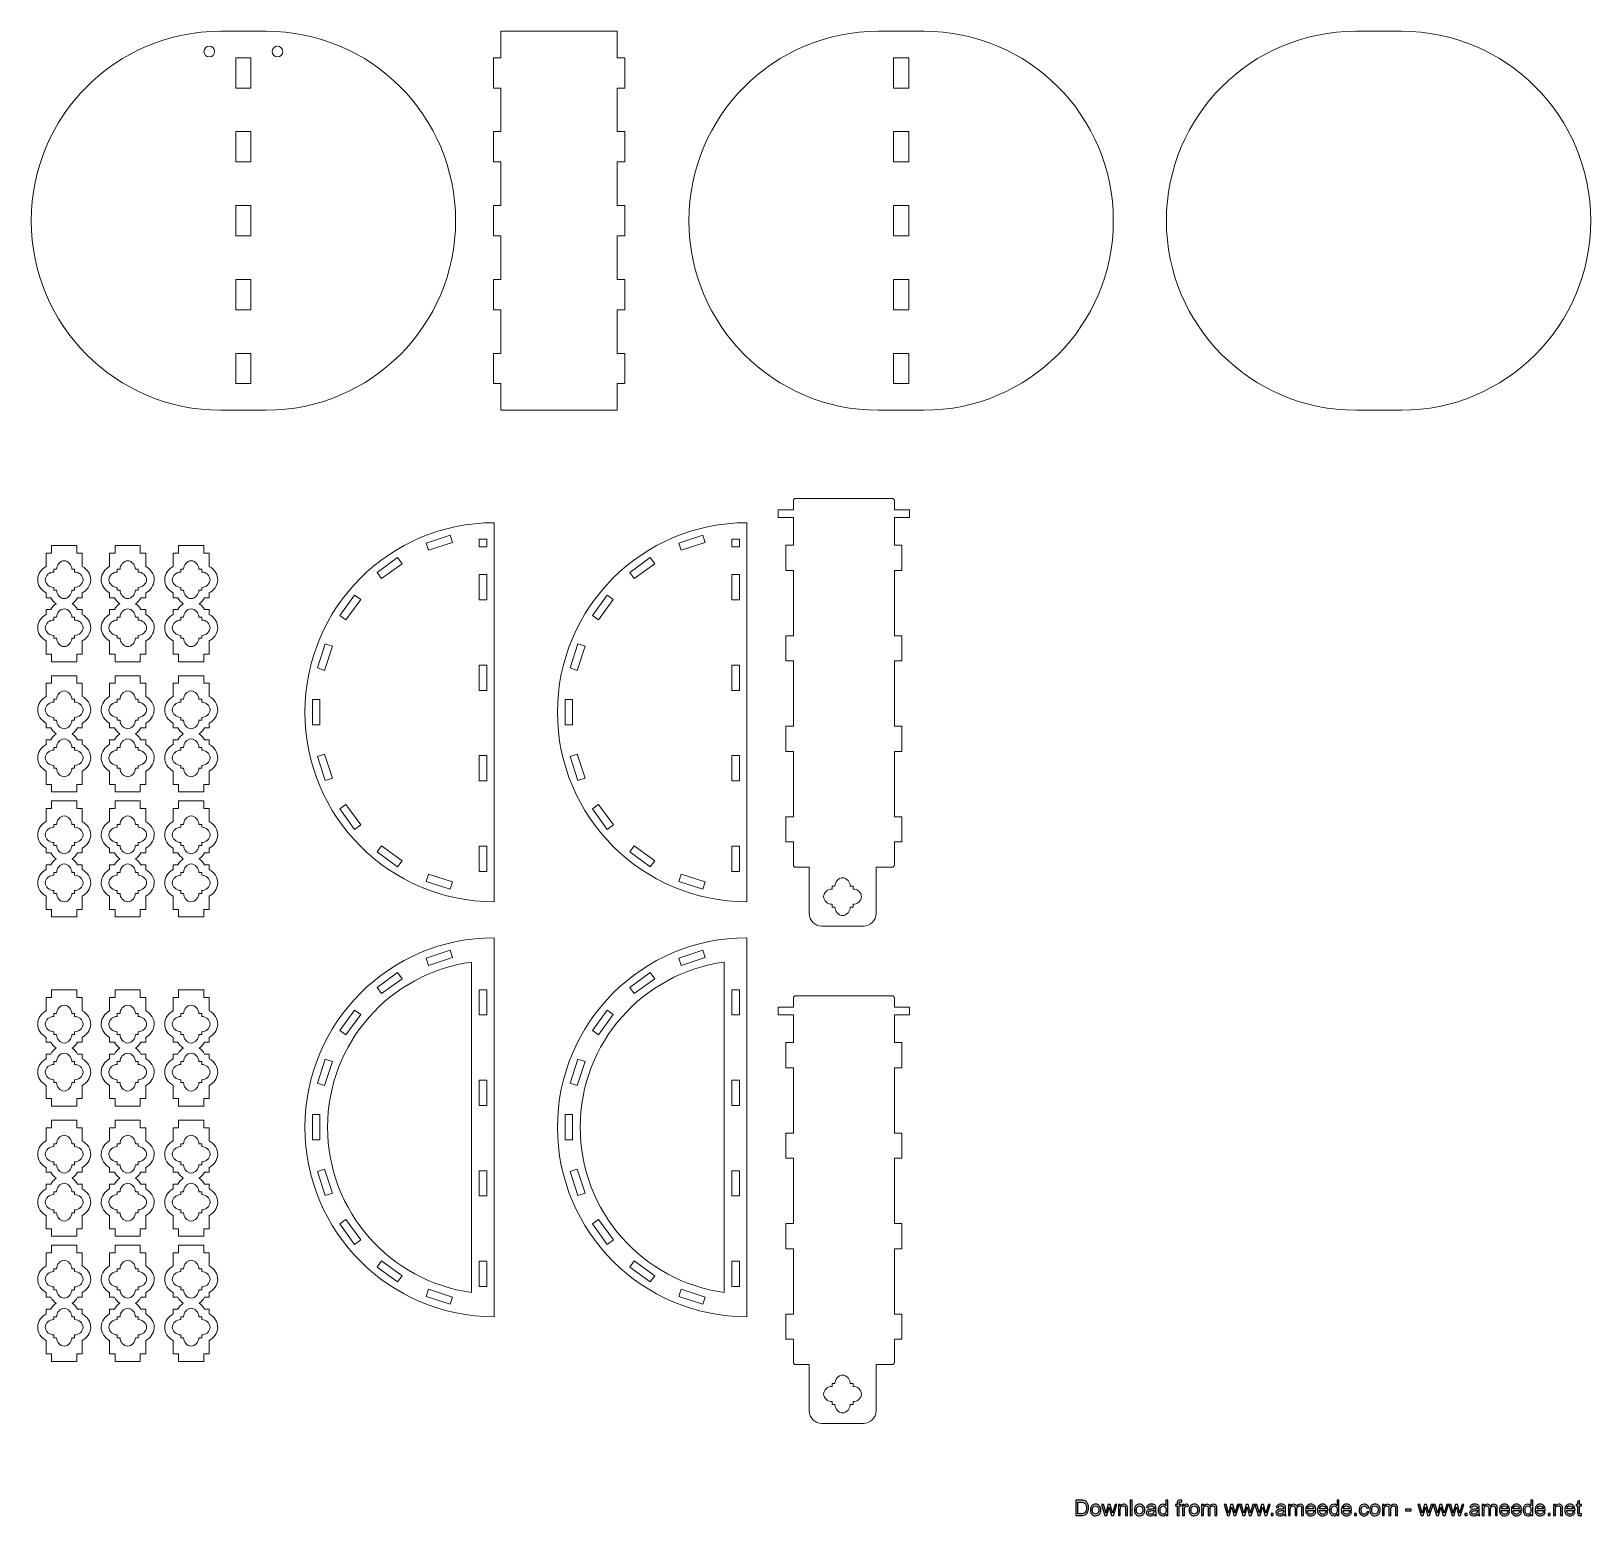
# Model space of a CAD drawing. Header units: millimetres. Extents: x -271 to 347, y -302 to 286.
import ezdxf

# ---------------------------------------------------------------- set-up
doc = ezdxf.new("R2010")
doc.units = ezdxf.units.MM
doc.header["$MEASUREMENT"] = 0
doc.layers.add('layer 1', color=7, linetype='Continuous')

msp = doc.modelspace()

# ---------------------------------------------------------------- linework, layer by layer
at = {"layer": 'layer 1', "color": 250, "lineweight": 20}
for points, knots in [([(-177.8352, 286.0409), (-177.8352, 286.0409), (-195.8352, 286.0409), (-195.8352, 286.0409), (-195.8352, 286.0409), (-237.2565, 286.0409), (-270.8352, 252.4623), (-270.8352, 211.041), (-270.8352, 211.041), (-270.8352, 169.6197), (-237.2565, 136.041), (-195.8352, 136.0408), (-195.8352, 136.0408), (-195.8352, 136.0408), (-177.8352, 136.0408), (-177.8352, 136.0408), (-177.8352, 136.0408), (-136.4139, 136.041), (-102.8352, 169.6197), (-102.8352, 211.041), (-102.8352, 211.041), (-102.8352, 252.4623), (-136.4139, 286.0409), (-177.8352, 286.0409)], [0, 0, 0, 0, 0.14285714, 0.14285714, 0.14285714, 0.14285714, 0.28571429, 0.28571429, 0.28571429, 0.28571429, 0.42857143, 0.42857143, 0.42857143, 0.42857143, 0.57142857, 0.57142857, 0.57142857, 0.57142857, 0.71428571, 0.71428571, 0.71428571, 0.71428571, 1, 1, 1, 1]), ([(-84.9017, 286.0408), (-84.9017, 286.0408), (-38.9017, 286.0408), (-38.9017, 286.0408), (-38.9017, 286.0408), (-38.9017, 286.0408), (-38.9017, 275.5408), (-38.9017, 275.5408), (-38.9017, 275.5408), (-38.9017, 275.5408), (-35.9017, 275.5408), (-35.9017, 275.5408), (-35.9017, 275.5408), (-35.9017, 275.5408), (-35.9017, 263.5408), (-35.9017, 263.5408), (-35.9017, 263.5408), (-35.9017, 263.5408), (-38.9017, 263.5408), (-38.9017, 263.5408), (-38.9017, 263.5408), (-38.9017, 263.5408), (-38.9017, 246.2908), (-38.9017, 246.2908), (-38.9017, 246.2908), (-38.9017, 246.2908), (-35.9017, 246.2908), (-35.9017, 246.2908), (-35.9017, 246.2908), (-35.9017, 246.2908), (-35.9017, 234.2908), (-35.9017, 234.2908), (-35.9017, 234.2908), (-35.9017, 234.2908), (-38.9017, 234.2908), (-38.9017, 234.2908), (-38.9017, 234.2908), (-38.9017, 234.2908), (-38.9017, 217.0408), (-38.9017, 217.0408), (-38.9017, 217.0408), (-38.9017, 217.0408), (-35.9017, 217.0408), (-35.9017, 217.0408), (-35.9017, 217.0408), (-35.9017, 217.0408), (-35.9017, 205.0408), (-35.9017, 205.0408), (-35.9017, 205.0408), (-35.9017, 205.0408), (-38.9017, 205.0408), (-38.9017, 205.0408), (-38.9017, 205.0408), (-38.9017, 205.0408), (-38.9017, 187.7908), (-38.9017, 187.7908), (-38.9017, 187.7908), (-38.9017, 187.7908), (-35.9017, 187.7908), (-35.9017, 187.7908), (-35.9017, 187.7908), (-35.9017, 187.7908), (-35.9017, 175.7908), (-35.9017, 175.7908), (-35.9017, 175.7908), (-35.9017, 175.7908), (-38.9017, 175.7908), (-38.9017, 175.7908), (-38.9017, 175.7908), (-38.9017, 175.7908), (-38.9017, 158.5408), (-38.9017, 158.5408), (-38.9017, 158.5408), (-38.9017, 158.5408), (-35.9017, 158.5408), (-35.9017, 158.5408), (-35.9017, 158.5408), (-35.9017, 158.5408), (-35.9017, 146.5408), (-35.9017, 146.5408), (-35.9017, 146.5408), (-35.9017, 146.5408), (-38.9017, 146.5408), (-38.9017, 146.5408), (-38.9017, 146.5408), (-38.9017, 146.5408), (-38.9017, 136.0408), (-38.9017, 136.0408), (-38.9017, 136.0408), (-38.9017, 136.0408), (-84.9017, 136.0408), (-84.9017, 136.0408), (-84.9017, 136.0408), (-84.9017, 136.0408), (-84.9017, 146.5408), (-84.9017, 146.5408), (-84.9017, 146.5408), (-84.9017, 146.5408), (-87.9017, 146.5408), (-87.9017, 146.5408), (-87.9017, 146.5408), (-87.9017, 146.5408), (-87.9017, 158.5408), (-87.9017, 158.5408), (-87.9017, 158.5408), (-87.9017, 158.5408), (-84.9017, 158.5408), (-84.9017, 158.5408), (-84.9017, 158.5408), (-84.9017, 158.5408), (-84.9017, 175.7908), (-84.9017, 175.7908), (-84.9017, 175.7908), (-84.9017, 175.7908), (-87.9017, 175.7908), (-87.9017, 175.7908), (-87.9017, 175.7908), (-87.9017, 175.7908), (-87.9017, 187.7908), (-87.9017, 187.7908), (-87.9017, 187.7908), (-87.9017, 187.7908), (-84.9017, 187.7908), (-84.9017, 187.7908), (-84.9017, 187.7908), (-84.9017, 187.7908), (-84.9017, 205.0408), (-84.9017, 205.0408), (-84.9017, 205.0408), (-84.9017, 205.0408), (-87.9017, 205.0408), (-87.9017, 205.0408), (-87.9017, 205.0408), (-87.9017, 205.0408), (-87.9017, 217.0408), (-87.9017, 217.0408), (-87.9017, 217.0408), (-87.9017, 217.0408), (-84.9017, 217.0408), (-84.9017, 217.0408), (-84.9017, 217.0408), (-84.9017, 217.0408), (-84.9017, 234.2908), (-84.9017, 234.2908), (-84.9017, 234.2908), (-84.9017, 234.2908), (-87.9017, 234.2908), (-87.9017, 234.2908), (-87.9017, 234.2908), (-87.9017, 234.2908), (-87.9017, 246.2908), (-87.9017, 246.2908), (-87.9017, 246.2908), (-87.9017, 246.2908), (-84.9017, 246.2908), (-84.9017, 246.2908), (-84.9017, 246.2908), (-84.9017, 246.2908), (-84.9017, 263.5408), (-84.9017, 263.5408), (-84.9017, 263.5408), (-84.9017, 263.5408), (-87.9017, 263.5408), (-87.9017, 263.5408), (-87.9017, 263.5408), (-87.9017, 263.5408), (-87.9017, 275.5408), (-87.9017, 275.5408), (-87.9017, 275.5408), (-87.9017, 275.5408), (-84.9017, 275.5408), (-84.9017, 275.5408), (-84.9017, 275.5408), (-84.9017, 275.5408), (-84.9017, 286.0408), (-84.9017, 286.0408)], [0, 0, 0, 0, 0.02222222, 0.02222222, 0.02222222, 0.02222222, 0.04444444, 0.04444444, 0.04444444, 0.04444444, 0.06666667, 0.06666667, 0.06666667, 0.06666667, 0.08888889, 0.08888889, 0.08888889, 0.08888889, 0.11111111, 0.11111111, 0.11111111, 0.11111111, 0.13333333, 0.13333333, 0.13333333, 0.13333333, 0.15555556, 0.15555556, 0.15555556, 0.15555556, 0.17777778, 0.17777778, 0.17777778, 0.17777778, 0.2, 0.2, 0.2, 0.2, 0.22222222, 0.22222222, 0.22222222, 0.22222222, 0.24444444, 0.24444444, 0.24444444, 0.24444444, 0.26666667, 0.26666667, 0.26666667, 0.26666667, 0.28888889, 0.28888889, 0.28888889, 0.28888889, 0.31111111, 0.31111111, 0.31111111, 0.31111111, 0.33333333, 0.33333333, 0.33333333, 0.33333333, 0.35555556, 0.35555556, 0.35555556, 0.35555556, 0.37777778, 0.37777778, 0.37777778, 0.37777778, 0.4, 0.4, 0.4, 0.4, 0.42222222, 0.42222222, 0.42222222, 0.42222222, 0.44444444, 0.44444444, 0.44444444, 0.44444444, 0.46666667, 0.46666667, 0.46666667, 0.46666667, 0.48888889, 0.48888889, 0.48888889, 0.48888889, 0.51111111, 0.51111111, 0.51111111, 0.51111111, 0.53333333, 0.53333333, 0.53333333, 0.53333333, 0.55555556, 0.55555556, 0.55555556, 0.55555556, 0.57777778, 0.57777778, 0.57777778, 0.57777778, 0.6, 0.6, 0.6, 0.6, 0.62222222, 0.62222222, 0.62222222, 0.62222222, 0.64444444, 0.64444444, 0.64444444, 0.64444444, 0.66666667, 0.66666667, 0.66666667, 0.66666667, 0.68888889, 0.68888889, 0.68888889, 0.68888889, 0.71111111, 0.71111111, 0.71111111, 0.71111111, 0.73333333, 0.73333333, 0.73333333, 0.73333333, 0.75555556, 0.75555556, 0.75555556, 0.75555556, 0.77777778, 0.77777778, 0.77777778, 0.77777778, 0.8, 0.8, 0.8, 0.8, 0.82222222, 0.82222222, 0.82222222, 0.82222222, 0.84444444, 0.84444444, 0.84444444, 0.84444444, 0.86666667, 0.86666667, 0.86666667, 0.86666667, 0.88888889, 0.88888889, 0.88888889, 0.88888889, 0.91111111, 0.91111111, 0.91111111, 0.91111111, 0.93333333, 0.93333333, 0.93333333, 0.93333333, 0.95555556, 0.95555556, 0.95555556, 0.95555556, 1, 1, 1, 1]), ([(82.5148, 286.0409), (82.5148, 286.0409), (64.5148, 286.0409), (64.5148, 286.0409), (64.5148, 286.0409), (23.0935, 286.0409), (-10.4852, 252.4623), (-10.4852, 211.041), (-10.4852, 211.041), (-10.4852, 169.6197), (23.0935, 136.041), (64.5148, 136.0408), (64.5148, 136.0408), (64.5148, 136.0408), (82.5148, 136.0408), (82.5148, 136.0408), (82.5148, 136.0408), (123.9361, 136.041), (157.5148, 169.6197), (157.5148, 211.041), (157.5148, 211.041), (157.5148, 252.4623), (123.9361, 286.0409), (82.5148, 286.0409)], [0, 0, 0, 0, 0.14285714, 0.14285714, 0.14285714, 0.14285714, 0.28571429, 0.28571429, 0.28571429, 0.28571429, 0.42857143, 0.42857143, 0.42857143, 0.42857143, 0.57142857, 0.57142857, 0.57142857, 0.57142857, 0.71428571, 0.71428571, 0.71428571, 0.71428571, 1, 1, 1, 1]), ([(271.518, 286.0408), (271.518, 286.0408), (253.518, 286.0408), (253.518, 286.0408), (253.518, 286.0408), (212.0967, 286.0408), (178.518, 252.4622), (178.518, 211.0409), (178.518, 211.0409), (178.518, 169.6196), (212.0967, 136.0409), (253.518, 136.0407), (253.518, 136.0407), (253.518, 136.0407), (271.518, 136.0407), (271.518, 136.0407), (271.518, 136.0407), (312.9393, 136.0409), (346.518, 169.6196), (346.518, 211.0409), (346.518, 211.0409), (346.518, 252.4622), (312.9393, 286.0408), (271.518, 286.0408)], [0, 0, 0, 0, 0.14285714, 0.14285714, 0.14285714, 0.14285714, 0.28571429, 0.28571429, 0.28571429, 0.28571429, 0.42857143, 0.42857143, 0.42857143, 0.42857143, 0.57142857, 0.57142857, 0.57142857, 0.57142857, 0.71428571, 0.71428571, 0.71428571, 0.71428571, 1, 1, 1, 1]), ([(-200.3352, 280.0973), (-199.1636, 280.0973), (-198.2137, 279.1475), (-198.2137, 277.976), (-198.2137, 277.976), (-198.2137, 276.8045), (-199.1636, 275.8547), (-200.3352, 275.8547), (-200.3352, 275.8547), (-201.5068, 275.8547), (-202.4567, 276.8045), (-202.4567, 277.976), (-202.4567, 277.976), (-202.4567, 279.1475), (-201.5068, 280.0973), (-200.3352, 280.0973)], [0, 0, 0, 0, 0.2, 0.2, 0.2, 0.2, 0.4, 0.4, 0.4, 0.4, 0.6, 0.6, 0.6, 0.6, 1, 1, 1, 1]), ([(-173.3352, 280.0973), (-172.1636, 280.0973), (-171.2137, 279.1475), (-171.2137, 277.976), (-171.2137, 277.976), (-171.2137, 276.8045), (-172.1636, 275.8547), (-173.3352, 275.8547), (-173.3352, 275.8547), (-174.5068, 275.8547), (-175.4567, 276.8045), (-175.4567, 277.976), (-175.4567, 277.976), (-175.4567, 279.1475), (-174.5068, 280.0973), (-173.3352, 280.0973)], [0, 0, 0, 0, 0.2, 0.2, 0.2, 0.2, 0.4, 0.4, 0.4, 0.4, 0.6, 0.6, 0.6, 0.6, 1, 1, 1, 1]), ([(-189.8352, 275.5409), (-189.8352, 275.5409), (-183.8352, 275.5409), (-183.8352, 275.5409), (-183.8352, 275.5409), (-183.8352, 275.5409), (-183.8352, 263.5409), (-183.8352, 263.5409), (-183.8352, 263.5409), (-183.8352, 263.5409), (-189.8352, 263.5409), (-189.8352, 263.5409), (-189.8352, 263.5409), (-189.8352, 263.5409), (-189.8352, 275.5409), (-189.8352, 275.5409)], [0, 0, 0, 0, 0.2, 0.2, 0.2, 0.2, 0.4, 0.4, 0.4, 0.4, 0.6, 0.6, 0.6, 0.6, 1, 1, 1, 1]), ([(70.5148, 275.5409), (70.5148, 275.5409), (76.5148, 275.5409), (76.5148, 275.5409), (76.5148, 275.5409), (76.5148, 275.5409), (76.5148, 263.5409), (76.5148, 263.5409), (76.5148, 263.5409), (76.5148, 263.5409), (70.5148, 263.5409), (70.5148, 263.5409), (70.5148, 263.5409), (70.5148, 263.5409), (70.5148, 275.5409), (70.5148, 275.5409)], [0, 0, 0, 0, 0.2, 0.2, 0.2, 0.2, 0.4, 0.4, 0.4, 0.4, 0.6, 0.6, 0.6, 0.6, 1, 1, 1, 1]), ([(-189.8352, 246.2909), (-189.8352, 246.2909), (-183.8352, 246.2909), (-183.8352, 246.2909), (-183.8352, 246.2909), (-183.8352, 246.2909), (-183.8352, 234.2909), (-183.8352, 234.2909), (-183.8352, 234.2909), (-183.8352, 234.2909), (-189.8352, 234.2909), (-189.8352, 234.2909), (-189.8352, 234.2909), (-189.8352, 234.2909), (-189.8352, 246.2909), (-189.8352, 246.2909)], [0, 0, 0, 0, 0.2, 0.2, 0.2, 0.2, 0.4, 0.4, 0.4, 0.4, 0.6, 0.6, 0.6, 0.6, 1, 1, 1, 1]), ([(70.5148, 246.2909), (70.5148, 246.2909), (76.5148, 246.2909), (76.5148, 246.2909), (76.5148, 246.2909), (76.5148, 246.2909), (76.5148, 234.2909), (76.5148, 234.2909), (76.5148, 234.2909), (76.5148, 234.2909), (70.5148, 234.2909), (70.5148, 234.2909), (70.5148, 234.2909), (70.5148, 234.2909), (70.5148, 246.2909), (70.5148, 246.2909)], [0, 0, 0, 0, 0.2, 0.2, 0.2, 0.2, 0.4, 0.4, 0.4, 0.4, 0.6, 0.6, 0.6, 0.6, 1, 1, 1, 1]), ([(-189.8352, 217.0409), (-189.8352, 217.0409), (-183.8352, 217.0409), (-183.8352, 217.0409), (-183.8352, 217.0409), (-183.8352, 217.0409), (-183.8352, 205.0409), (-183.8352, 205.0409), (-183.8352, 205.0409), (-183.8352, 205.0409), (-189.8352, 205.0409), (-189.8352, 205.0409), (-189.8352, 205.0409), (-189.8352, 205.0409), (-189.8352, 217.0409), (-189.8352, 217.0409)], [0, 0, 0, 0, 0.2, 0.2, 0.2, 0.2, 0.4, 0.4, 0.4, 0.4, 0.6, 0.6, 0.6, 0.6, 1, 1, 1, 1]), ([(70.5148, 217.0409), (70.5148, 217.0409), (76.5148, 217.0409), (76.5148, 217.0409), (76.5148, 217.0409), (76.5148, 217.0409), (76.5148, 205.0409), (76.5148, 205.0409), (76.5148, 205.0409), (76.5148, 205.0409), (70.5148, 205.0409), (70.5148, 205.0409), (70.5148, 205.0409), (70.5148, 205.0409), (70.5148, 217.0409), (70.5148, 217.0409)], [0, 0, 0, 0, 0.2, 0.2, 0.2, 0.2, 0.4, 0.4, 0.4, 0.4, 0.6, 0.6, 0.6, 0.6, 1, 1, 1, 1]), ([(-189.8352, 187.7909), (-189.8352, 187.7909), (-183.8352, 187.7909), (-183.8352, 187.7909), (-183.8352, 187.7909), (-183.8352, 187.7909), (-183.8352, 175.7909), (-183.8352, 175.7909), (-183.8352, 175.7909), (-183.8352, 175.7909), (-189.8352, 175.7909), (-189.8352, 175.7909), (-189.8352, 175.7909), (-189.8352, 175.7909), (-189.8352, 187.7909), (-189.8352, 187.7909)], [0, 0, 0, 0, 0.2, 0.2, 0.2, 0.2, 0.4, 0.4, 0.4, 0.4, 0.6, 0.6, 0.6, 0.6, 1, 1, 1, 1]), ([(70.5148, 187.7909), (70.5148, 187.7909), (76.5148, 187.7909), (76.5148, 187.7909), (76.5148, 187.7909), (76.5148, 187.7909), (76.5148, 175.7909), (76.5148, 175.7909), (76.5148, 175.7909), (76.5148, 175.7909), (70.5148, 175.7909), (70.5148, 175.7909), (70.5148, 175.7909), (70.5148, 175.7909), (70.5148, 187.7909), (70.5148, 187.7909)], [0, 0, 0, 0, 0.2, 0.2, 0.2, 0.2, 0.4, 0.4, 0.4, 0.4, 0.6, 0.6, 0.6, 0.6, 1, 1, 1, 1]), ([(-189.8352, 158.5409), (-189.8352, 158.5409), (-183.8352, 158.5409), (-183.8352, 158.5409), (-183.8352, 158.5409), (-183.8352, 158.5409), (-183.8352, 146.5409), (-183.8352, 146.5409), (-183.8352, 146.5409), (-183.8352, 146.5409), (-189.8352, 146.5409), (-189.8352, 146.5409), (-189.8352, 146.5409), (-189.8352, 146.5409), (-189.8352, 158.5409), (-189.8352, 158.5409)], [0, 0, 0, 0, 0.2, 0.2, 0.2, 0.2, 0.4, 0.4, 0.4, 0.4, 0.6, 0.6, 0.6, 0.6, 1, 1, 1, 1]), ([(70.5148, 158.5409), (70.5148, 158.5409), (76.5148, 158.5409), (76.5148, 158.5409), (76.5148, 158.5409), (76.5148, 158.5409), (76.5148, 146.5409), (76.5148, 146.5409), (76.5148, 146.5409), (76.5148, 146.5409), (70.5148, 146.5409), (70.5148, 146.5409), (70.5148, 146.5409), (70.5148, 146.5409), (70.5148, 158.5409), (70.5148, 158.5409)], [0, 0, 0, 0, 0.2, 0.2, 0.2, 0.2, 0.4, 0.4, 0.4, 0.4, 0.6, 0.6, 0.6, 0.6, 1, 1, 1, 1]), ([(37.1217, -44.857), (37.1217, -44.857), (31.8507, -44.857), (31.8507, -44.857), (31.8507, -44.857), (31.2984, -44.857), (30.8507, -44.4093), (30.8507, -43.857), (30.8507, -43.857), (30.8507, -43.8522), (30.8508, -43.8475), (30.8508, -43.8427), (30.8508, -43.8427), (30.8508, -43.8427), (30.8508, -34.857), (30.8508, -34.857), (30.8508, -34.857), (30.8508, -34.857), (27.8508, -34.857), (27.8508, -34.857), (27.8508, -34.857), (27.8508, -34.857), (27.8508, -24.857), (27.8508, -24.857), (27.8508, -24.857), (27.8508, -24.857), (30.8508, -24.857), (30.8508, -24.857), (30.8508, -24.857), (30.8508, -24.857), (30.8508, 0.9616), (30.8508, 0.9616), (30.8508, 0.9616), (30.8508, 0.9616), (27.8508, 0.9616), (27.8508, 0.9616), (27.8508, 0.9616), (27.8508, 0.9616), (27.8508, 10.9616), (27.8508, 10.9616), (27.8508, 10.9616), (27.8508, 10.9616), (30.8508, 10.9616), (30.8508, 10.9616), (30.8508, 10.9616), (30.8508, 10.9616), (30.8508, 36.7802), (30.8508, 36.7802), (30.8508, 36.7802), (30.8508, 36.7802), (27.8508, 36.7802), (27.8508, 36.7802), (27.8508, 36.7802), (27.8508, 36.7802), (27.8508, 46.7802), (27.8508, 46.7802), (27.8508, 46.7802), (27.8508, 46.7802), (30.8508, 46.7802), (30.8508, 46.7802), (30.8508, 46.7802), (30.8508, 46.7802), (30.8508, 72.5988), (30.8508, 72.5988), (30.8508, 72.5988), (30.8508, 72.5988), (27.8508, 72.5988), (27.8508, 72.5988), (27.8508, 72.5988), (27.8508, 72.5988), (27.8508, 82.5988), (27.8508, 82.5988), (27.8508, 82.5988), (27.8508, 82.5988), (30.8508, 82.5988), (30.8508, 82.5988), (30.8508, 82.5988), (30.8508, 82.5988), (30.8508, 92.5988), (30.8508, 92.5988), (30.8508, 92.5988), (30.8508, 92.5988), (30.8509, 93.5792), (30.8509, 93.5792), (30.8509, 93.5792), (30.8509, 93.5792), (24.8509, 93.5792), (24.8509, 93.5792), (24.8509, 93.5792), (24.8509, 93.5792), (24.8509, 96.5792), (24.8509, 96.5792), (24.8509, 96.5792), (24.8509, 96.5792), (30.8509, 96.5792), (30.8509, 96.5792), (30.8509, 96.5792), (30.8509, 96.5792), (30.8508, 97.5597), (30.8508, 97.5597), (30.8508, 97.5597), (30.8508, 97.5597), (30.8508, 100.1287), (30.8508, 100.1287), (30.8508, 100.1287), (30.8508, 100.1335), (30.8507, 100.1382), (30.8507, 100.143), (30.8507, 100.143), (30.8507, 100.6953), (31.2984, 101.143), (31.8507, 101.143), (31.8507, 101.143), (31.8507, 101.143), (69.8508, 101.143), (69.8508, 101.143), (69.8508, 101.143), (70.4031, 101.143), (70.8508, 100.6953), (70.8508, 100.143), (70.8508, 100.143), (70.8508, 100.143), (70.8508, 96.5792), (70.8508, 96.5792), (70.8508, 96.5792), (70.8508, 96.5792), (76.8508, 96.5792), (76.8508, 96.5792), (76.8508, 96.5792), (76.8508, 96.5792), (76.8508, 93.5792), (76.8508, 93.5792), (76.8508, 93.5792), (76.8508, 93.5792), (70.8508, 93.5792), (70.8508, 93.5792), (70.8508, 93.5792), (70.8508, 93.5792), (70.8508, 82.5988), (70.8508, 82.5988), (70.8508, 82.5988), (70.8508, 82.5988), (73.8508, 82.5988), (73.8508, 82.5988), (73.8508, 82.5988), (73.8508, 82.5988), (73.8508, 72.5988), (73.8508, 72.5988), (73.8508, 72.5988), (73.8508, 72.5988), (70.8508, 72.5988), (70.8508, 72.5988), (70.8508, 72.5988), (70.8508, 72.5988), (70.8508, 46.7802), (70.8508, 46.7802), (70.8508, 46.7802), (70.8508, 46.7802), (73.8508, 46.7802), (73.8508, 46.7802), (73.8508, 46.7802), (73.8508, 46.7802), (73.8508, 36.7802), (73.8508, 36.7802), (73.8508, 36.7802), (73.8508, 36.7802), (70.8508, 36.7802), (70.8508, 36.7802), (70.8508, 36.7802), (70.8508, 36.7802), (70.8508, 10.9616), (70.8508, 10.9616), (70.8508, 10.9616), (70.8508, 10.9616), (73.8508, 10.9616), (73.8508, 10.9616), (73.8508, 10.9616), (73.8508, 10.9616), (73.8508, 0.9616), (73.8508, 0.9616), (73.8508, 0.9616), (73.8508, 0.9616), (70.8508, 0.9616), (70.8508, 0.9616), (70.8508, 0.9616), (70.8508, 0.9616), (70.8508, -24.857), (70.8508, -24.857), (70.8508, -24.857), (70.8508, -24.857), (73.8508, -24.857), (73.8508, -24.857), (73.8508, -24.857), (73.8508, -24.857), (73.8508, -34.857), (73.8508, -34.857), (73.8508, -34.857), (73.8508, -34.857), (70.8508, -34.857), (70.8508, -34.857), (70.8508, -34.857), (70.8508, -34.857), (70.8508, -43.857), (70.8508, -43.857), (70.8508, -43.857), (70.8508, -44.4093), (70.4031, -44.857), (69.8508, -44.857), (69.8508, -44.857), (69.8508, -44.857), (63.58, -44.857), (63.58, -44.857), (63.58, -44.857), (63.58, -44.857), (63.58, -63.1404), (63.58, -63.1404), (63.58, -63.1404), (63.58, -65.8904), (61.33, -68.1404), (58.58, -68.1404), (58.58, -68.1404), (58.58, -68.1404), (42.1217, -68.1404), (42.1217, -68.1404), (42.1217, -68.1404), (39.3717, -68.1404), (37.1217, -65.8904), (37.1217, -63.1404), (37.1217, -63.1404), (37.1217, -63.1404), (37.1217, -44.857), (37.1217, -44.857)], [0, 0, 0, 0, 0.01694915, 0.01694915, 0.01694915, 0.01694915, 0.03389831, 0.03389831, 0.03389831, 0.03389831, 0.05084746, 0.05084746, 0.05084746, 0.05084746, 0.06779661, 0.06779661, 0.06779661, 0.06779661, 0.08474576, 0.08474576, 0.08474576, 0.08474576, 0.10169492, 0.10169492, 0.10169492, 0.10169492, 0.11864407, 0.11864407, 0.11864407, 0.11864407, 0.13559322, 0.13559322, 0.13559322, 0.13559322, 0.15254237, 0.15254237, 0.15254237, 0.15254237, 0.16949153, 0.16949153, 0.16949153, 0.16949153, 0.18644068, 0.18644068, 0.18644068, 0.18644068, 0.20338983, 0.20338983, 0.20338983, 0.20338983, 0.22033898, 0.22033898, 0.22033898, 0.22033898, 0.23728814, 0.23728814, 0.23728814, 0.23728814, 0.25423729, 0.25423729, 0.25423729, 0.25423729, 0.27118644, 0.27118644, 0.27118644, 0.27118644, 0.28813559, 0.28813559, 0.28813559, 0.28813559, 0.30508475, 0.30508475, 0.30508475, 0.30508475, 0.3220339, 0.3220339, 0.3220339, 0.3220339, 0.33898305, 0.33898305, 0.33898305, 0.33898305, 0.3559322, 0.3559322, 0.3559322, 0.3559322, 0.37288136, 0.37288136, 0.37288136, 0.37288136, 0.38983051, 0.38983051, 0.38983051, 0.38983051, 0.40677966, 0.40677966, 0.40677966, 0.40677966, 0.42372881, 0.42372881, 0.42372881, 0.42372881, 0.44067797, 0.44067797, 0.44067797, 0.44067797, 0.45762712, 0.45762712, 0.45762712, 0.45762712, 0.47457627, 0.47457627, 0.47457627, 0.47457627, 0.49152542, 0.49152542, 0.49152542, 0.49152542, 0.50847458, 0.50847458, 0.50847458, 0.50847458, 0.52542373, 0.52542373, 0.52542373, 0.52542373, 0.54237288, 0.54237288, 0.54237288, 0.54237288, 0.55932203, 0.55932203, 0.55932203, 0.55932203, 0.57627119, 0.57627119, 0.57627119, 0.57627119, 0.59322034, 0.59322034, 0.59322034, 0.59322034, 0.61016949, 0.61016949, 0.61016949, 0.61016949, 0.62711864, 0.62711864, 0.62711864, 0.62711864, 0.6440678, 0.6440678, 0.6440678, 0.6440678, 0.66101695, 0.66101695, 0.66101695, 0.66101695, 0.6779661, 0.6779661, 0.6779661, 0.6779661, 0.69491525, 0.69491525, 0.69491525, 0.69491525, 0.71186441, 0.71186441, 0.71186441, 0.71186441, 0.72881356, 0.72881356, 0.72881356, 0.72881356, 0.74576271, 0.74576271, 0.74576271, 0.74576271, 0.76271186, 0.76271186, 0.76271186, 0.76271186, 0.77966102, 0.77966102, 0.77966102, 0.77966102, 0.79661017, 0.79661017, 0.79661017, 0.79661017, 0.81355932, 0.81355932, 0.81355932, 0.81355932, 0.83050847, 0.83050847, 0.83050847, 0.83050847, 0.84745763, 0.84745763, 0.84745763, 0.84745763, 0.86440678, 0.86440678, 0.86440678, 0.86440678, 0.88135593, 0.88135593, 0.88135593, 0.88135593, 0.89830508, 0.89830508, 0.89830508, 0.89830508, 0.91525424, 0.91525424, 0.91525424, 0.91525424, 0.93220339, 0.93220339, 0.93220339, 0.93220339, 0.94915254, 0.94915254, 0.94915254, 0.94915254, 0.96610169, 0.96610169, 0.96610169, 0.96610169, 1, 1, 1, 1]), ([(-87.5146, 91.5013), (-87.5146, 91.5013), (-87.5146, -58.4987), (-87.5146, -58.4987), (-87.5146, -58.4987), (-128.9359, -58.4987), (-162.5146, -24.92), (-162.5146, 16.5013), (-162.5146, 16.5013), (-162.5146, 57.9226), (-128.9359, 91.5013), (-87.5146, 91.5013)], [0, 0, 0, 0, 0.25, 0.25, 0.25, 0.25, 0.5, 0.5, 0.5, 0.5, 1, 1, 1, 1]), ([(-105.011, 86.5297), (-105.011, 86.5297), (-104.0839, 83.6765), (-104.0839, 83.6765), (-104.0839, 83.6765), (-104.0839, 83.6765), (-113.5944, 80.5863), (-113.5944, 80.5863), (-113.5944, 80.5863), (-113.5944, 80.5863), (-114.5215, 83.4395), (-114.5215, 83.4395), (-114.5215, 83.4395), (-114.5215, 83.4395), (-105.011, 86.5297), (-105.011, 86.5297)], [0, 0, 0, 0, 0.2, 0.2, 0.2, 0.2, 0.4, 0.4, 0.4, 0.4, 0.6, 0.6, 0.6, 0.6, 1, 1, 1, 1]), ([(12.4899, 91.5013), (12.4899, 91.5013), (12.4899, -58.4987), (12.4899, -58.4987), (12.4899, -58.4987), (-28.9314, -58.4987), (-62.5101, -24.92), (-62.5101, 16.5013), (-62.5101, 16.5013), (-62.5101, 57.9226), (-28.9314, 91.5013), (12.4899, 91.5013)], [0, 0, 0, 0, 0.25, 0.25, 0.25, 0.25, 0.5, 0.5, 0.5, 0.5, 1, 1, 1, 1]), ([(-5.0065, 86.5297), (-5.0065, 86.5297), (-4.0794, 83.6765), (-4.0794, 83.6765), (-4.0794, 83.6765), (-4.0794, 83.6765), (-13.5899, 80.5863), (-13.5899, 80.5863), (-13.5899, 80.5863), (-13.5899, 80.5863), (-14.517, 83.4395), (-14.517, 83.4395), (-14.517, 83.4395), (-14.517, 83.4395), (-5.0065, 86.5297), (-5.0065, 86.5297)], [0, 0, 0, 0, 0.2, 0.2, 0.2, 0.2, 0.4, 0.4, 0.4, 0.4, 0.6, 0.6, 0.6, 0.6, 1, 1, 1, 1]), ([(-93.5146, 84.9363), (-93.5146, 84.9363), (-90.5146, 84.9363), (-90.5146, 84.9363), (-90.5146, 84.9363), (-90.5146, 84.9363), (-90.5146, 81.9363), (-90.5146, 81.9363), (-90.5146, 81.9363), (-90.5146, 81.9363), (-93.5146, 81.9363), (-93.5146, 81.9363), (-93.5146, 81.9363), (-93.5146, 81.9363), (-93.5146, 84.9363), (-93.5146, 84.9363)], [0, 0, 0, 0, 0.2, 0.2, 0.2, 0.2, 0.4, 0.4, 0.4, 0.4, 0.6, 0.6, 0.6, 0.6, 1, 1, 1, 1]), ([(6.4899, 84.9363), (6.4899, 84.9363), (9.4899, 84.9363), (9.4899, 84.9363), (9.4899, 84.9363), (9.4899, 84.9363), (9.4899, 81.9363), (9.4899, 81.9363), (9.4899, 81.9363), (9.4899, 81.9363), (6.4899, 81.9363), (6.4899, 81.9363), (6.4899, 81.9363), (6.4899, 81.9363), (6.4899, 84.9363), (6.4899, 84.9363)], [0, 0, 0, 0, 0.2, 0.2, 0.2, 0.2, 0.4, 0.4, 0.4, 0.4, 0.6, 0.6, 0.6, 0.6, 1, 1, 1, 1]), ([(-125.7898, 77.6891), (-125.7898, 77.6891), (-124.0265, 75.2621), (-124.0265, 75.2621), (-124.0265, 75.2621), (-124.0265, 75.2621), (-132.1166, 69.3843), (-132.1166, 69.3843), (-132.1166, 69.3843), (-132.1166, 69.3843), (-133.8799, 71.8113), (-133.8799, 71.8113), (-133.8799, 71.8113), (-133.8799, 71.8113), (-125.7898, 77.6891), (-125.7898, 77.6891)], [0, 0, 0, 0, 0.2, 0.2, 0.2, 0.2, 0.4, 0.4, 0.4, 0.4, 0.6, 0.6, 0.6, 0.6, 1, 1, 1, 1]), ([(-25.7853, 77.6891), (-25.7853, 77.6891), (-24.022, 75.2621), (-24.022, 75.2621), (-24.022, 75.2621), (-24.022, 75.2621), (-32.1121, 69.3843), (-32.1121, 69.3843), (-32.1121, 69.3843), (-32.1121, 69.3843), (-33.8754, 71.8113), (-33.8754, 71.8113), (-33.8754, 71.8113), (-33.8754, 71.8113), (-25.7853, 77.6891), (-25.7853, 77.6891)], [0, 0, 0, 0, 0.2, 0.2, 0.2, 0.2, 0.4, 0.4, 0.4, 0.4, 0.6, 0.6, 0.6, 0.6, 1, 1, 1, 1]), ([(-93.5146, 70.9559), (-93.5146, 70.9559), (-90.5146, 70.9559), (-90.5146, 70.9559), (-90.5146, 70.9559), (-90.5146, 70.9559), (-90.5146, 60.9559), (-90.5146, 60.9559), (-90.5146, 60.9559), (-90.5146, 60.9559), (-93.5146, 60.9559), (-93.5146, 60.9559), (-93.5146, 60.9559), (-93.5146, 60.9559), (-93.5146, 70.9559), (-93.5146, 70.9559)], [0, 0, 0, 0, 0.2, 0.2, 0.2, 0.2, 0.4, 0.4, 0.4, 0.4, 0.6, 0.6, 0.6, 0.6, 1, 1, 1, 1]), ([(6.4899, 70.9559), (6.4899, 70.9559), (9.4899, 70.9559), (9.4899, 70.9559), (9.4899, 70.9559), (9.4899, 70.9559), (9.4899, 60.9559), (9.4899, 60.9559), (9.4899, 60.9559), (9.4899, 60.9559), (6.4899, 60.9559), (6.4899, 60.9559), (6.4899, 60.9559), (6.4899, 60.9559), (6.4899, 70.9559), (6.4899, 70.9559)], [0, 0, 0, 0, 0.2, 0.2, 0.2, 0.2, 0.4, 0.4, 0.4, 0.4, 0.6, 0.6, 0.6, 0.6, 1, 1, 1, 1]), ([(-142.8382, 62.8766), (-142.8382, 62.8766), (-140.4112, 61.1133), (-140.4112, 61.1133), (-140.4112, 61.1133), (-140.4112, 61.1133), (-146.289, 53.0232), (-146.289, 53.0232), (-146.289, 53.0232), (-146.289, 53.0232), (-148.716, 54.7865), (-148.716, 54.7865), (-148.716, 54.7865), (-148.716, 54.7865), (-142.8382, 62.8766), (-142.8382, 62.8766)], [0, 0, 0, 0, 0.2, 0.2, 0.2, 0.2, 0.4, 0.4, 0.4, 0.4, 0.6, 0.6, 0.6, 0.6, 1, 1, 1, 1]), ([(-42.8337, 62.8766), (-42.8337, 62.8766), (-40.4067, 61.1133), (-40.4067, 61.1133), (-40.4067, 61.1133), (-40.4067, 61.1133), (-46.2845, 53.0232), (-46.2845, 53.0232), (-46.2845, 53.0232), (-46.2845, 53.0232), (-48.7115, 54.7865), (-48.7115, 54.7865), (-48.7115, 54.7865), (-48.7115, 54.7865), (-42.8337, 62.8766), (-42.8337, 62.8766)], [0, 0, 0, 0, 0.2, 0.2, 0.2, 0.2, 0.4, 0.4, 0.4, 0.4, 0.6, 0.6, 0.6, 0.6, 1, 1, 1, 1]), ([(-154.4688, 43.5133), (-154.4688, 43.5133), (-151.6156, 42.5862), (-151.6156, 42.5862), (-151.6156, 42.5862), (-151.6156, 42.5862), (-154.7058, 33.0757), (-154.7058, 33.0757), (-154.7058, 33.0757), (-154.7058, 33.0757), (-157.559, 34.0028), (-157.559, 34.0028), (-157.559, 34.0028), (-157.559, 34.0028), (-154.4688, 43.5133), (-154.4688, 43.5133)], [0, 0, 0, 0, 0.2, 0.2, 0.2, 0.2, 0.4, 0.4, 0.4, 0.4, 0.6, 0.6, 0.6, 0.6, 1, 1, 1, 1]), ([(-54.4643, 43.5133), (-54.4643, 43.5133), (-51.6111, 42.5862), (-51.6111, 42.5862), (-51.6111, 42.5862), (-51.6111, 42.5862), (-54.7013, 33.0757), (-54.7013, 33.0757), (-54.7013, 33.0757), (-54.7013, 33.0757), (-57.5545, 34.0028), (-57.5545, 34.0028), (-57.5545, 34.0028), (-57.5545, 34.0028), (-54.4643, 43.5133), (-54.4643, 43.5133)], [0, 0, 0, 0, 0.2, 0.2, 0.2, 0.2, 0.4, 0.4, 0.4, 0.4, 0.6, 0.6, 0.6, 0.6, 1, 1, 1, 1]), ([(-93.5146, 35.1373), (-93.5146, 35.1373), (-90.5146, 35.1373), (-90.5146, 35.1373), (-90.5146, 35.1373), (-90.5146, 35.1373), (-90.5146, 25.1373), (-90.5146, 25.1373), (-90.5146, 25.1373), (-90.5146, 25.1373), (-93.5146, 25.1373), (-93.5146, 25.1373), (-93.5146, 25.1373), (-93.5146, 25.1373), (-93.5146, 35.1373), (-93.5146, 35.1373)], [0, 0, 0, 0, 0.2, 0.2, 0.2, 0.2, 0.4, 0.4, 0.4, 0.4, 0.6, 0.6, 0.6, 0.6, 1, 1, 1, 1]), ([(6.4899, 35.1373), (6.4899, 35.1373), (9.4899, 35.1373), (9.4899, 35.1373), (9.4899, 35.1373), (9.4899, 35.1373), (9.4899, 25.1373), (9.4899, 25.1373), (9.4899, 25.1373), (9.4899, 25.1373), (6.4899, 25.1373), (6.4899, 25.1373), (6.4899, 25.1373), (6.4899, 25.1373), (6.4899, 35.1373), (6.4899, 35.1373)], [0, 0, 0, 0, 0.2, 0.2, 0.2, 0.2, 0.4, 0.4, 0.4, 0.4, 0.6, 0.6, 0.6, 0.6, 1, 1, 1, 1]), ([(-159.5146, 21.5013), (-159.5146, 21.5013), (-156.5146, 21.5013), (-156.5146, 21.5013), (-156.5146, 21.5013), (-156.5146, 21.5013), (-156.5146, 11.5013), (-156.5146, 11.5013), (-156.5146, 11.5013), (-156.5146, 11.5013), (-159.5146, 11.5013), (-159.5146, 11.5013), (-159.5146, 11.5013), (-159.5146, 11.5013), (-159.5146, 21.5013), (-159.5146, 21.5013)], [0, 0, 0, 0, 0.2, 0.2, 0.2, 0.2, 0.4, 0.4, 0.4, 0.4, 0.6, 0.6, 0.6, 0.6, 1, 1, 1, 1]), ([(-59.5101, 21.5013), (-59.5101, 21.5013), (-56.5101, 21.5013), (-56.5101, 21.5013), (-56.5101, 21.5013), (-56.5101, 21.5013), (-56.5101, 11.5013), (-56.5101, 11.5013), (-56.5101, 11.5013), (-56.5101, 11.5013), (-59.5101, 11.5013), (-59.5101, 11.5013), (-59.5101, 11.5013), (-59.5101, 11.5013), (-59.5101, 21.5013), (-59.5101, 21.5013)], [0, 0, 0, 0, 0.2, 0.2, 0.2, 0.2, 0.4, 0.4, 0.4, 0.4, 0.6, 0.6, 0.6, 0.6, 1, 1, 1, 1]), ([(-157.543, -0.9951), (-157.543, -0.9951), (-154.6898, -0.068), (-154.6898, -0.068), (-154.6898, -0.068), (-154.6898, -0.068), (-151.5996, -9.5785), (-151.5996, -9.5785), (-151.5996, -9.5785), (-151.5996, -9.5785), (-154.4528, -10.5056), (-154.4528, -10.5056), (-154.4528, -10.5056), (-154.4528, -10.5056), (-157.543, -0.9951), (-157.543, -0.9951)], [0, 0, 0, 0, 0.2, 0.2, 0.2, 0.2, 0.4, 0.4, 0.4, 0.4, 0.6, 0.6, 0.6, 0.6, 1, 1, 1, 1]), ([(-93.5146, -0.6813), (-93.5146, -0.6813), (-90.5146, -0.6813), (-90.5146, -0.6813), (-90.5146, -0.6813), (-90.5146, -0.6813), (-90.5146, -10.6813), (-90.5146, -10.6813), (-90.5146, -10.6813), (-90.5146, -10.6813), (-93.5146, -10.6813), (-93.5146, -10.6813), (-93.5146, -10.6813), (-93.5146, -10.6813), (-93.5146, -0.6813), (-93.5146, -0.6813)], [0, 0, 0, 0, 0.2, 0.2, 0.2, 0.2, 0.4, 0.4, 0.4, 0.4, 0.6, 0.6, 0.6, 0.6, 1, 1, 1, 1]), ([(-57.5385, -0.9951), (-57.5385, -0.9951), (-54.6853, -0.068), (-54.6853, -0.068), (-54.6853, -0.068), (-54.6853, -0.068), (-51.5951, -9.5785), (-51.5951, -9.5785), (-51.5951, -9.5785), (-51.5951, -9.5785), (-54.4483, -10.5056), (-54.4483, -10.5056), (-54.4483, -10.5056), (-54.4483, -10.5056), (-57.5385, -0.9951), (-57.5385, -0.9951)], [0, 0, 0, 0, 0.2, 0.2, 0.2, 0.2, 0.4, 0.4, 0.4, 0.4, 0.6, 0.6, 0.6, 0.6, 1, 1, 1, 1]), ([(6.4899, -0.6813), (6.4899, -0.6813), (9.4899, -0.6813), (9.4899, -0.6813), (9.4899, -0.6813), (9.4899, -0.6813), (9.4899, -10.6813), (9.4899, -10.6813), (9.4899, -10.6813), (9.4899, -10.6813), (6.4899, -10.6813), (6.4899, -10.6813), (6.4899, -10.6813), (6.4899, -10.6813), (6.4899, -0.6813), (6.4899, -0.6813)], [0, 0, 0, 0, 0.2, 0.2, 0.2, 0.2, 0.4, 0.4, 0.4, 0.4, 0.6, 0.6, 0.6, 0.6, 1, 1, 1, 1]), ([(-148.7024, -21.7739), (-148.7024, -21.7739), (-146.2754, -20.0106), (-146.2754, -20.0106), (-146.2754, -20.0106), (-146.2754, -20.0106), (-140.3976, -28.1007), (-140.3976, -28.1007), (-140.3976, -28.1007), (-140.3976, -28.1007), (-142.8246, -29.864), (-142.8246, -29.864), (-142.8246, -29.864), (-142.8246, -29.864), (-148.7024, -21.7739), (-148.7024, -21.7739)], [0, 0, 0, 0, 0.2, 0.2, 0.2, 0.2, 0.4, 0.4, 0.4, 0.4, 0.6, 0.6, 0.6, 0.6, 1, 1, 1, 1]), ([(-48.6979, -21.7739), (-48.6979, -21.7739), (-46.2709, -20.0106), (-46.2709, -20.0106), (-46.2709, -20.0106), (-46.2709, -20.0106), (-40.3931, -28.1007), (-40.3931, -28.1007), (-40.3931, -28.1007), (-40.3931, -28.1007), (-42.8201, -29.864), (-42.8201, -29.864), (-42.8201, -29.864), (-42.8201, -29.864), (-48.6979, -21.7739), (-48.6979, -21.7739)], [0, 0, 0, 0, 0.2, 0.2, 0.2, 0.2, 0.4, 0.4, 0.4, 0.4, 0.6, 0.6, 0.6, 0.6, 1, 1, 1, 1]), ([(-133.8899, -38.8223), (-133.8899, -38.8223), (-132.1266, -36.3953), (-132.1266, -36.3953), (-132.1266, -36.3953), (-132.1266, -36.3953), (-124.0365, -42.2731), (-124.0365, -42.2731), (-124.0365, -42.2731), (-124.0365, -42.2731), (-125.7998, -44.7001), (-125.7998, -44.7001), (-125.7998, -44.7001), (-125.7998, -44.7001), (-133.8899, -38.8223), (-133.8899, -38.8223)], [0, 0, 0, 0, 0.2, 0.2, 0.2, 0.2, 0.4, 0.4, 0.4, 0.4, 0.6, 0.6, 0.6, 0.6, 1, 1, 1, 1]), ([(-93.5146, -36.4999), (-93.5146, -36.4999), (-90.5146, -36.4999), (-90.5146, -36.4999), (-90.5146, -36.4999), (-90.5146, -36.4999), (-90.5146, -46.4999), (-90.5146, -46.4999), (-90.5146, -46.4999), (-90.5146, -46.4999), (-93.5146, -46.4999), (-93.5146, -46.4999), (-93.5146, -46.4999), (-93.5146, -46.4999), (-93.5146, -36.4999), (-93.5146, -36.4999)], [0, 0, 0, 0, 0.2, 0.2, 0.2, 0.2, 0.4, 0.4, 0.4, 0.4, 0.6, 0.6, 0.6, 0.6, 1, 1, 1, 1]), ([(-33.8854, -38.8223), (-33.8854, -38.8223), (-32.1221, -36.3953), (-32.1221, -36.3953), (-32.1221, -36.3953), (-32.1221, -36.3953), (-24.032, -42.2731), (-24.032, -42.2731), (-24.032, -42.2731), (-24.032, -42.2731), (-25.7953, -44.7001), (-25.7953, -44.7001), (-25.7953, -44.7001), (-25.7953, -44.7001), (-33.8854, -38.8223), (-33.8854, -38.8223)], [0, 0, 0, 0, 0.2, 0.2, 0.2, 0.2, 0.4, 0.4, 0.4, 0.4, 0.6, 0.6, 0.6, 0.6, 1, 1, 1, 1]), ([(6.4899, -36.4999), (6.4899, -36.4999), (9.4899, -36.4999), (9.4899, -36.4999), (9.4899, -36.4999), (9.4899, -36.4999), (9.4899, -46.4999), (9.4899, -46.4999), (9.4899, -46.4999), (9.4899, -46.4999), (6.4899, -46.4999), (6.4899, -46.4999), (6.4899, -46.4999), (6.4899, -46.4999), (6.4899, -36.4999), (6.4899, -36.4999)], [0, 0, 0, 0, 0.2, 0.2, 0.2, 0.2, 0.4, 0.4, 0.4, 0.4, 0.6, 0.6, 0.6, 0.6, 1, 1, 1, 1]), ([(-114.5266, -50.4529), (-114.5266, -50.4529), (-113.5995, -47.5997), (-113.5995, -47.5997), (-113.5995, -47.5997), (-113.5995, -47.5997), (-104.089, -50.6899), (-104.089, -50.6899), (-104.089, -50.6899), (-104.089, -50.6899), (-105.0161, -53.5431), (-105.0161, -53.5431), (-105.0161, -53.5431), (-105.0161, -53.5431), (-114.5266, -50.4529), (-114.5266, -50.4529)], [0, 0, 0, 0, 0.2, 0.2, 0.2, 0.2, 0.4, 0.4, 0.4, 0.4, 0.6, 0.6, 0.6, 0.6, 1, 1, 1, 1]), ([(-14.5221, -50.4529), (-14.5221, -50.4529), (-13.595, -47.5997), (-13.595, -47.5997), (-13.595, -47.5997), (-13.595, -47.5997), (-4.0845, -50.6899), (-4.0845, -50.6899), (-4.0845, -50.6899), (-4.0845, -50.6899), (-5.0116, -53.5431), (-5.0116, -53.5431), (-5.0116, -53.5431), (-5.0116, -53.5431), (-14.5221, -50.4529), (-14.5221, -50.4529)], [0, 0, 0, 0, 0.2, 0.2, 0.2, 0.2, 0.4, 0.4, 0.4, 0.4, 0.6, 0.6, 0.6, 0.6, 1, 1, 1, 1]), ([(50.3508, -63.999), (52.0397, -63.9084), (53.3759, -62.3062), (53.3759, -60.6473), (53.3759, -60.6473), (53.3759, -60.6473), (54.4985, -60.6473), (54.4985, -60.6473), (54.4985, -60.6473), (54.4985, -60.6473), (54.4985, -59.5248), (54.4985, -59.5248), (54.4985, -59.5248), (56.1581, -59.5248), (57.7608, -58.1879), (57.8508, -56.4983), (57.8508, -56.4983), (57.7608, -54.8088), (56.1581, -53.4732), (54.4985, -53.4732), (54.4985, -53.4732), (54.4985, -53.4732), (54.4985, -52.3507), (54.4985, -52.3507), (54.4985, -52.3507), (54.4985, -52.3507), (53.3759, -52.3507), (53.3759, -52.3507), (53.3759, -52.3507), (53.3759, -50.6911), (52.0397, -49.0883), (50.3508, -48.9984), (50.3508, -48.9984), (48.6619, -49.0883), (47.3257, -50.6911), (47.3257, -52.3507), (47.3257, -52.3507), (47.3257, -52.3507), (46.2031, -52.3507), (46.2031, -52.3507), (46.2031, -52.3507), (46.2031, -52.3507), (46.2031, -53.4732), (46.2031, -53.4732), (46.2031, -53.4732), (44.5435, -53.4732), (42.9408, -54.8088), (42.8508, -56.4983), (42.8508, -56.4983), (42.9408, -58.1879), (44.5435, -59.5248), (46.2031, -59.5248), (46.2031, -59.5248), (46.2031, -59.5248), (46.2031, -60.6473), (46.2031, -60.6473), (46.2031, -60.6473), (46.2031, -60.6473), (47.3257, -60.6473), (47.3257, -60.6473), (47.3257, -60.6473), (47.3257, -62.3062), (48.6619, -63.9084), (50.3508, -63.999)], [0, 0, 0, 0, 0.05882353, 0.05882353, 0.05882353, 0.05882353, 0.11764706, 0.11764706, 0.11764706, 0.11764706, 0.17647059, 0.17647059, 0.17647059, 0.17647059, 0.23529412, 0.23529412, 0.23529412, 0.23529412, 0.29411765, 0.29411765, 0.29411765, 0.29411765, 0.35294118, 0.35294118, 0.35294118, 0.35294118, 0.41176471, 0.41176471, 0.41176471, 0.41176471, 0.47058824, 0.47058824, 0.47058824, 0.47058824, 0.52941176, 0.52941176, 0.52941176, 0.52941176, 0.58823529, 0.58823529, 0.58823529, 0.58823529, 0.64705882, 0.64705882, 0.64705882, 0.64705882, 0.70588235, 0.70588235, 0.70588235, 0.70588235, 0.76470588, 0.76470588, 0.76470588, 0.76470588, 0.82352941, 0.82352941, 0.82352941, 0.82352941, 0.88235294, 0.88235294, 0.88235294, 0.88235294, 1, 1, 1, 1]), ([(-87.5146, -72.7685), (-87.5146, -72.7685), (-87.5146, -222.7685), (-87.5146, -222.7685), (-87.5146, -222.7685), (-128.9359, -222.7685), (-162.5146, -189.1898), (-162.5146, -147.7685), (-162.5146, -147.7685), (-162.5146, -106.3472), (-128.9359, -72.7685), (-87.5146, -72.7685)], [0, 0, 0, 0, 0.25, 0.25, 0.25, 0.25, 0.5, 0.5, 0.5, 0.5, 1, 1, 1, 1]), ([(12.4899, -72.7685), (12.4899, -72.7685), (12.4899, -222.7685), (12.4899, -222.7685), (12.4899, -222.7685), (-28.9314, -222.7685), (-62.5101, -189.1898), (-62.5101, -147.7685), (-62.5101, -147.7685), (-62.5101, -106.3472), (-28.9314, -72.7685), (12.4899, -72.7685)], [0, 0, 0, 0, 0.25, 0.25, 0.25, 0.25, 0.5, 0.5, 0.5, 0.5, 1, 1, 1, 1]), ([(-105.011, -77.7401), (-105.011, -77.7401), (-104.0839, -80.5933), (-104.0839, -80.5933), (-104.0839, -80.5933), (-104.0839, -80.5933), (-113.5944, -83.6835), (-113.5944, -83.6835), (-113.5944, -83.6835), (-113.5944, -83.6835), (-114.5215, -80.8303), (-114.5215, -80.8303), (-114.5215, -80.8303), (-114.5215, -80.8303), (-105.011, -77.7401), (-105.011, -77.7401)], [0, 0, 0, 0, 0.2, 0.2, 0.2, 0.2, 0.4, 0.4, 0.4, 0.4, 0.6, 0.6, 0.6, 0.6, 1, 1, 1, 1]), ([(-5.0065, -77.7401), (-5.0065, -77.7401), (-4.0794, -80.5933), (-4.0794, -80.5933), (-4.0794, -80.5933), (-4.0794, -80.5933), (-13.5899, -83.6835), (-13.5899, -83.6835), (-13.5899, -83.6835), (-13.5899, -83.6835), (-14.517, -80.8303), (-14.517, -80.8303), (-14.517, -80.8303), (-14.517, -80.8303), (-5.0065, -77.7401), (-5.0065, -77.7401)], [0, 0, 0, 0, 0.2, 0.2, 0.2, 0.2, 0.4, 0.4, 0.4, 0.4, 0.6, 0.6, 0.6, 0.6, 1, 1, 1, 1]), ([(-96.5146, -82.3769), (-128.7098, -86.7657), (-153.5146, -114.3678), (-153.5146, -147.7685), (-153.5146, -147.7685), (-153.5146, -181.1691), (-128.7098, -208.7713), (-96.5146, -213.1601), (-96.5146, -213.1601), (-96.5146, -213.1601), (-96.5146, -82.3769), (-96.5146, -82.3769)], [0, 0, 0, 0, 0.25, 0.25, 0.25, 0.25, 0.5, 0.5, 0.5, 0.5, 1, 1, 1, 1]), ([(3.4899, -82.3769), (-28.7053, -86.7657), (-53.5101, -114.3678), (-53.5101, -147.7685), (-53.5101, -147.7685), (-53.5101, -181.1691), (-28.7053, -208.7713), (3.4899, -213.1601), (3.4899, -213.1601), (3.4899, -213.1601), (3.4899, -82.3769), (3.4899, -82.3769)], [0, 0, 0, 0, 0.25, 0.25, 0.25, 0.25, 0.5, 0.5, 0.5, 0.5, 1, 1, 1, 1]), ([(-125.7898, -86.5807), (-125.7898, -86.5807), (-124.0265, -89.0077), (-124.0265, -89.0077), (-124.0265, -89.0077), (-124.0265, -89.0077), (-132.1166, -94.8855), (-132.1166, -94.8855), (-132.1166, -94.8855), (-132.1166, -94.8855), (-133.8799, -92.4585), (-133.8799, -92.4585), (-133.8799, -92.4585), (-133.8799, -92.4585), (-125.7898, -86.5807), (-125.7898, -86.5807)], [0, 0, 0, 0, 0.2, 0.2, 0.2, 0.2, 0.4, 0.4, 0.4, 0.4, 0.6, 0.6, 0.6, 0.6, 1, 1, 1, 1]), ([(-25.7853, -86.5807), (-25.7853, -86.5807), (-24.022, -89.0077), (-24.022, -89.0077), (-24.022, -89.0077), (-24.022, -89.0077), (-32.1121, -94.8855), (-32.1121, -94.8855), (-32.1121, -94.8855), (-32.1121, -94.8855), (-33.8754, -92.4585), (-33.8754, -92.4585), (-33.8754, -92.4585), (-33.8754, -92.4585), (-25.7853, -86.5807), (-25.7853, -86.5807)], [0, 0, 0, 0, 0.2, 0.2, 0.2, 0.2, 0.4, 0.4, 0.4, 0.4, 0.6, 0.6, 0.6, 0.6, 1, 1, 1, 1]), ([(-93.5146, -93.3139), (-93.5146, -93.3139), (-90.5146, -93.3139), (-90.5146, -93.3139), (-90.5146, -93.3139), (-90.5146, -93.3139), (-90.5146, -103.3139), (-90.5146, -103.3139), (-90.5146, -103.3139), (-90.5146, -103.3139), (-93.5146, -103.3139), (-93.5146, -103.3139), (-93.5146, -103.3139), (-93.5146, -103.3139), (-93.5146, -93.3139), (-93.5146, -93.3139)], [0, 0, 0, 0, 0.2, 0.2, 0.2, 0.2, 0.4, 0.4, 0.4, 0.4, 0.6, 0.6, 0.6, 0.6, 1, 1, 1, 1]), ([(6.4899, -93.3139), (6.4899, -93.3139), (9.4899, -93.3139), (9.4899, -93.3139), (9.4899, -93.3139), (9.4899, -93.3139), (9.4899, -103.3139), (9.4899, -103.3139), (9.4899, -103.3139), (9.4899, -103.3139), (6.4899, -103.3139), (6.4899, -103.3139), (6.4899, -103.3139), (6.4899, -103.3139), (6.4899, -93.3139), (6.4899, -93.3139)], [0, 0, 0, 0, 0.2, 0.2, 0.2, 0.2, 0.4, 0.4, 0.4, 0.4, 0.6, 0.6, 0.6, 0.6, 1, 1, 1, 1]), ([(37.1217, -241.7029), (37.1217, -241.7029), (31.8507, -241.7029), (31.8507, -241.7029), (31.8507, -241.7029), (31.2984, -241.7029), (30.8507, -241.2552), (30.8507, -240.7029), (30.8507, -240.7029), (30.8507, -240.6981), (30.8508, -240.6934), (30.8508, -240.6886), (30.8508, -240.6886), (30.8508, -240.6886), (30.8508, -231.7029), (30.8508, -231.7029), (30.8508, -231.7029), (30.8508, -231.7029), (27.8508, -231.7029), (27.8508, -231.7029), (27.8508, -231.7029), (27.8508, -231.7029), (27.8508, -221.7029), (27.8508, -221.7029), (27.8508, -221.7029), (27.8508, -221.7029), (30.8508, -221.7029), (30.8508, -221.7029), (30.8508, -221.7029), (30.8508, -221.7029), (30.8508, -195.8843), (30.8508, -195.8843), (30.8508, -195.8843), (30.8508, -195.8843), (27.8508, -195.8843), (27.8508, -195.8843), (27.8508, -195.8843), (27.8508, -195.8843), (27.8508, -185.8843), (27.8508, -185.8843), (27.8508, -185.8843), (27.8508, -185.8843), (30.8508, -185.8843), (30.8508, -185.8843), (30.8508, -185.8843), (30.8508, -185.8843), (30.8508, -160.0657), (30.8508, -160.0657), (30.8508, -160.0657), (30.8508, -160.0657), (27.8508, -160.0657), (27.8508, -160.0657), (27.8508, -160.0657), (27.8508, -160.0657), (27.8508, -150.0657), (27.8508, -150.0657), (27.8508, -150.0657), (27.8508, -150.0657), (30.8508, -150.0657), (30.8508, -150.0657), (30.8508, -150.0657), (30.8508, -150.0657), (30.8508, -124.2471), (30.8508, -124.2471), (30.8508, -124.2471), (30.8508, -124.2471), (27.8508, -124.2471), (27.8508, -124.2471), (27.8508, -124.2471), (27.8508, -124.2471), (27.8508, -114.2471), (27.8508, -114.2471), (27.8508, -114.2471), (27.8508, -114.2471), (30.8508, -114.2471), (30.8508, -114.2471), (30.8508, -114.2471), (30.8508, -114.2471), (30.8508, -104.2471), (30.8508, -104.2471), (30.8508, -104.2471), (30.8508, -104.2471), (30.8509, -103.2667), (30.8509, -103.2667), (30.8509, -103.2667), (30.8509, -103.2667), (24.8509, -103.2667), (24.8509, -103.2667), (24.8509, -103.2667), (24.8509, -103.2667), (24.8509, -100.2667), (24.8509, -100.2667), (24.8509, -100.2667), (24.8509, -100.2667), (30.8509, -100.2667), (30.8509, -100.2667), (30.8509, -100.2667), (30.8509, -100.2667), (30.8508, -99.2862), (30.8508, -99.2862), (30.8508, -99.2862), (30.8508, -99.2862), (30.8508, -96.7172), (30.8508, -96.7172), (30.8508, -96.7172), (30.8508, -96.7124), (30.8507, -96.7077), (30.8507, -96.7029), (30.8507, -96.7029), (30.8507, -96.1506), (31.2984, -95.7029), (31.8507, -95.7029), (31.8507, -95.7029), (31.8507, -95.7029), (69.8508, -95.7029), (69.8508, -95.7029), (69.8508, -95.7029), (70.4031, -95.7029), (70.8508, -96.1506), (70.8508, -96.7029), (70.8508, -96.7029), (70.8508, -96.7029), (70.8508, -100.2667), (70.8508, -100.2667), (70.8508, -100.2667), (70.8508, -100.2667), (76.8508, -100.2667), (76.8508, -100.2667), (76.8508, -100.2667), (76.8508, -100.2667), (76.8508, -103.2667), (76.8508, -103.2667), (76.8508, -103.2667), (76.8508, -103.2667), (70.8508, -103.2667), (70.8508, -103.2667), (70.8508, -103.2667), (70.8508, -103.2667), (70.8508, -114.2471), (70.8508, -114.2471), (70.8508, -114.2471), (70.8508, -114.2471), (73.8508, -114.2471), (73.8508, -114.2471), (73.8508, -114.2471), (73.8508, -114.2471), (73.8508, -124.2471), (73.8508, -124.2471), (73.8508, -124.2471), (73.8508, -124.2471), (70.8508, -124.2471), (70.8508, -124.2471), (70.8508, -124.2471), (70.8508, -124.2471), (70.8508, -150.0657), (70.8508, -150.0657), (70.8508, -150.0657), (70.8508, -150.0657), (73.8508, -150.0657), (73.8508, -150.0657), (73.8508, -150.0657), (73.8508, -150.0657), (73.8508, -160.0657), (73.8508, -160.0657), (73.8508, -160.0657), (73.8508, -160.0657), (70.8508, -160.0657), (70.8508, -160.0657), (70.8508, -160.0657), (70.8508, -160.0657), (70.8508, -185.8843), (70.8508, -185.8843), (70.8508, -185.8843), (70.8508, -185.8843), (73.8508, -185.8843), (73.8508, -185.8843), (73.8508, -185.8843), (73.8508, -185.8843), (73.8508, -195.8843), (73.8508, -195.8843), (73.8508, -195.8843), (73.8508, -195.8843), (70.8508, -195.8843), (70.8508, -195.8843), (70.8508, -195.8843), (70.8508, -195.8843), (70.8508, -221.7029), (70.8508, -221.7029), (70.8508, -221.7029), (70.8508, -221.7029), (73.8508, -221.7029), (73.8508, -221.7029), (73.8508, -221.7029), (73.8508, -221.7029), (73.8508, -231.7029), (73.8508, -231.7029), (73.8508, -231.7029), (73.8508, -231.7029), (70.8508, -231.7029), (70.8508, -231.7029), (70.8508, -231.7029), (70.8508, -231.7029), (70.8508, -240.7029), (70.8508, -240.7029), (70.8508, -240.7029), (70.8508, -241.2552), (70.4031, -241.7029), (69.8508, -241.7029), (69.8508, -241.7029), (69.8508, -241.7029), (63.58, -241.7029), (63.58, -241.7029), (63.58, -241.7029), (63.58, -241.7029), (63.58, -259.9863), (63.58, -259.9863), (63.58, -259.9863), (63.58, -262.7363), (61.33, -264.9863), (58.58, -264.9863), (58.58, -264.9863), (58.58, -264.9863), (42.1217, -264.9863), (42.1217, -264.9863), (42.1217, -264.9863), (39.3717, -264.9863), (37.1217, -262.7363), (37.1217, -259.9863), (37.1217, -259.9863), (37.1217, -259.9863), (37.1217, -241.7029), (37.1217, -241.7029)], [0, 0, 0, 0, 0.01694915, 0.01694915, 0.01694915, 0.01694915, 0.03389831, 0.03389831, 0.03389831, 0.03389831, 0.05084746, 0.05084746, 0.05084746, 0.05084746, 0.06779661, 0.06779661, 0.06779661, 0.06779661, 0.08474576, 0.08474576, 0.08474576, 0.08474576, 0.10169492, 0.10169492, 0.10169492, 0.10169492, 0.11864407, 0.11864407, 0.11864407, 0.11864407, 0.13559322, 0.13559322, 0.13559322, 0.13559322, 0.15254237, 0.15254237, 0.15254237, 0.15254237, 0.16949153, 0.16949153, 0.16949153, 0.16949153, 0.18644068, 0.18644068, 0.18644068, 0.18644068, 0.20338983, 0.20338983, 0.20338983, 0.20338983, 0.22033898, 0.22033898, 0.22033898, 0.22033898, 0.23728814, 0.23728814, 0.23728814, 0.23728814, 0.25423729, 0.25423729, 0.25423729, 0.25423729, 0.27118644, 0.27118644, 0.27118644, 0.27118644, 0.28813559, 0.28813559, 0.28813559, 0.28813559, 0.30508475, 0.30508475, 0.30508475, 0.30508475, 0.3220339, 0.3220339, 0.3220339, 0.3220339, 0.33898305, 0.33898305, 0.33898305, 0.33898305, 0.3559322, 0.3559322, 0.3559322, 0.3559322, 0.37288136, 0.37288136, 0.37288136, 0.37288136, 0.38983051, 0.38983051, 0.38983051, 0.38983051, 0.40677966, 0.40677966, 0.40677966, 0.40677966, 0.42372881, 0.42372881, 0.42372881, 0.42372881, 0.44067797, 0.44067797, 0.44067797, 0.44067797, 0.45762712, 0.45762712, 0.45762712, 0.45762712, 0.47457627, 0.47457627, 0.47457627, 0.47457627, 0.49152542, 0.49152542, 0.49152542, 0.49152542, 0.50847458, 0.50847458, 0.50847458, 0.50847458, 0.52542373, 0.52542373, 0.52542373, 0.52542373, 0.54237288, 0.54237288, 0.54237288, 0.54237288, 0.55932203, 0.55932203, 0.55932203, 0.55932203, 0.57627119, 0.57627119, 0.57627119, 0.57627119, 0.59322034, 0.59322034, 0.59322034, 0.59322034, 0.61016949, 0.61016949, 0.61016949, 0.61016949, 0.62711864, 0.62711864, 0.62711864, 0.62711864, 0.6440678, 0.6440678, 0.6440678, 0.6440678, 0.66101695, 0.66101695, 0.66101695, 0.66101695, 0.6779661, 0.6779661, 0.6779661, 0.6779661, 0.69491525, 0.69491525, 0.69491525, 0.69491525, 0.71186441, 0.71186441, 0.71186441, 0.71186441, 0.72881356, 0.72881356, 0.72881356, 0.72881356, 0.74576271, 0.74576271, 0.74576271, 0.74576271, 0.76271186, 0.76271186, 0.76271186, 0.76271186, 0.77966102, 0.77966102, 0.77966102, 0.77966102, 0.79661017, 0.79661017, 0.79661017, 0.79661017, 0.81355932, 0.81355932, 0.81355932, 0.81355932, 0.83050847, 0.83050847, 0.83050847, 0.83050847, 0.84745763, 0.84745763, 0.84745763, 0.84745763, 0.86440678, 0.86440678, 0.86440678, 0.86440678, 0.88135593, 0.88135593, 0.88135593, 0.88135593, 0.89830508, 0.89830508, 0.89830508, 0.89830508, 0.91525424, 0.91525424, 0.91525424, 0.91525424, 0.93220339, 0.93220339, 0.93220339, 0.93220339, 0.94915254, 0.94915254, 0.94915254, 0.94915254, 0.96610169, 0.96610169, 0.96610169, 0.96610169, 1, 1, 1, 1]), ([(-142.8382, -101.3932), (-142.8382, -101.3932), (-140.4112, -103.1565), (-140.4112, -103.1565), (-140.4112, -103.1565), (-140.4112, -103.1565), (-146.289, -111.2466), (-146.289, -111.2466), (-146.289, -111.2466), (-146.289, -111.2466), (-148.716, -109.4833), (-148.716, -109.4833), (-148.716, -109.4833), (-148.716, -109.4833), (-142.8382, -101.3932), (-142.8382, -101.3932)], [0, 0, 0, 0, 0.2, 0.2, 0.2, 0.2, 0.4, 0.4, 0.4, 0.4, 0.6, 0.6, 0.6, 0.6, 1, 1, 1, 1]), ([(-42.8337, -101.3932), (-42.8337, -101.3932), (-40.4067, -103.1565), (-40.4067, -103.1565), (-40.4067, -103.1565), (-40.4067, -103.1565), (-46.2845, -111.2466), (-46.2845, -111.2466), (-46.2845, -111.2466), (-46.2845, -111.2466), (-48.7115, -109.4833), (-48.7115, -109.4833), (-48.7115, -109.4833), (-48.7115, -109.4833), (-42.8337, -101.3932), (-42.8337, -101.3932)], [0, 0, 0, 0, 0.2, 0.2, 0.2, 0.2, 0.4, 0.4, 0.4, 0.4, 0.6, 0.6, 0.6, 0.6, 1, 1, 1, 1]), ([(-154.4688, -120.7565), (-154.4688, -120.7565), (-151.6156, -121.6836), (-151.6156, -121.6836), (-151.6156, -121.6836), (-151.6156, -121.6836), (-154.7058, -131.1941), (-154.7058, -131.1941), (-154.7058, -131.1941), (-154.7058, -131.1941), (-157.559, -130.267), (-157.559, -130.267), (-157.559, -130.267), (-157.559, -130.267), (-154.4688, -120.7565), (-154.4688, -120.7565)], [0, 0, 0, 0, 0.2, 0.2, 0.2, 0.2, 0.4, 0.4, 0.4, 0.4, 0.6, 0.6, 0.6, 0.6, 1, 1, 1, 1]), ([(-54.4643, -120.7565), (-54.4643, -120.7565), (-51.6111, -121.6836), (-51.6111, -121.6836), (-51.6111, -121.6836), (-51.6111, -121.6836), (-54.7013, -131.1941), (-54.7013, -131.1941), (-54.7013, -131.1941), (-54.7013, -131.1941), (-57.5545, -130.267), (-57.5545, -130.267), (-57.5545, -130.267), (-57.5545, -130.267), (-54.4643, -120.7565), (-54.4643, -120.7565)], [0, 0, 0, 0, 0.2, 0.2, 0.2, 0.2, 0.4, 0.4, 0.4, 0.4, 0.6, 0.6, 0.6, 0.6, 1, 1, 1, 1]), ([(-93.5146, -129.1325), (-93.5146, -129.1325), (-90.5146, -129.1325), (-90.5146, -129.1325), (-90.5146, -129.1325), (-90.5146, -129.1325), (-90.5146, -139.1325), (-90.5146, -139.1325), (-90.5146, -139.1325), (-90.5146, -139.1325), (-93.5146, -139.1325), (-93.5146, -139.1325), (-93.5146, -139.1325), (-93.5146, -139.1325), (-93.5146, -129.1325), (-93.5146, -129.1325)], [0, 0, 0, 0, 0.2, 0.2, 0.2, 0.2, 0.4, 0.4, 0.4, 0.4, 0.6, 0.6, 0.6, 0.6, 1, 1, 1, 1]), ([(6.4899, -129.1325), (6.4899, -129.1325), (9.4899, -129.1325), (9.4899, -129.1325), (9.4899, -129.1325), (9.4899, -129.1325), (9.4899, -139.1325), (9.4899, -139.1325), (9.4899, -139.1325), (9.4899, -139.1325), (6.4899, -139.1325), (6.4899, -139.1325), (6.4899, -139.1325), (6.4899, -139.1325), (6.4899, -129.1325), (6.4899, -129.1325)], [0, 0, 0, 0, 0.2, 0.2, 0.2, 0.2, 0.4, 0.4, 0.4, 0.4, 0.6, 0.6, 0.6, 0.6, 1, 1, 1, 1]), ([(-159.5146, -142.7685), (-159.5146, -142.7685), (-156.5146, -142.7685), (-156.5146, -142.7685), (-156.5146, -142.7685), (-156.5146, -142.7685), (-156.5146, -152.7685), (-156.5146, -152.7685), (-156.5146, -152.7685), (-156.5146, -152.7685), (-159.5146, -152.7685), (-159.5146, -152.7685), (-159.5146, -152.7685), (-159.5146, -152.7685), (-159.5146, -142.7685), (-159.5146, -142.7685)], [0, 0, 0, 0, 0.2, 0.2, 0.2, 0.2, 0.4, 0.4, 0.4, 0.4, 0.6, 0.6, 0.6, 0.6, 1, 1, 1, 1]), ([(-59.5101, -142.7685), (-59.5101, -142.7685), (-56.5101, -142.7685), (-56.5101, -142.7685), (-56.5101, -142.7685), (-56.5101, -142.7685), (-56.5101, -152.7685), (-56.5101, -152.7685), (-56.5101, -152.7685), (-56.5101, -152.7685), (-59.5101, -152.7685), (-59.5101, -152.7685), (-59.5101, -152.7685), (-59.5101, -152.7685), (-59.5101, -142.7685), (-59.5101, -142.7685)], [0, 0, 0, 0, 0.2, 0.2, 0.2, 0.2, 0.4, 0.4, 0.4, 0.4, 0.6, 0.6, 0.6, 0.6, 1, 1, 1, 1]), ([(-157.543, -165.2649), (-157.543, -165.2649), (-154.6898, -164.3378), (-154.6898, -164.3378), (-154.6898, -164.3378), (-154.6898, -164.3378), (-151.5996, -173.8483), (-151.5996, -173.8483), (-151.5996, -173.8483), (-151.5996, -173.8483), (-154.4528, -174.7754), (-154.4528, -174.7754), (-154.4528, -174.7754), (-154.4528, -174.7754), (-157.543, -165.2649), (-157.543, -165.2649)], [0, 0, 0, 0, 0.2, 0.2, 0.2, 0.2, 0.4, 0.4, 0.4, 0.4, 0.6, 0.6, 0.6, 0.6, 1, 1, 1, 1]), ([(-93.5146, -164.9511), (-93.5146, -164.9511), (-90.5146, -164.9511), (-90.5146, -164.9511), (-90.5146, -164.9511), (-90.5146, -164.9511), (-90.5146, -174.9511), (-90.5146, -174.9511), (-90.5146, -174.9511), (-90.5146, -174.9511), (-93.5146, -174.9511), (-93.5146, -174.9511), (-93.5146, -174.9511), (-93.5146, -174.9511), (-93.5146, -164.9511), (-93.5146, -164.9511)], [0, 0, 0, 0, 0.2, 0.2, 0.2, 0.2, 0.4, 0.4, 0.4, 0.4, 0.6, 0.6, 0.6, 0.6, 1, 1, 1, 1]), ([(-57.5385, -165.2649), (-57.5385, -165.2649), (-54.6853, -164.3378), (-54.6853, -164.3378), (-54.6853, -164.3378), (-54.6853, -164.3378), (-51.5951, -173.8483), (-51.5951, -173.8483), (-51.5951, -173.8483), (-51.5951, -173.8483), (-54.4483, -174.7754), (-54.4483, -174.7754), (-54.4483, -174.7754), (-54.4483, -174.7754), (-57.5385, -165.2649), (-57.5385, -165.2649)], [0, 0, 0, 0, 0.2, 0.2, 0.2, 0.2, 0.4, 0.4, 0.4, 0.4, 0.6, 0.6, 0.6, 0.6, 1, 1, 1, 1]), ([(6.4899, -164.9511), (6.4899, -164.9511), (9.4899, -164.9511), (9.4899, -164.9511), (9.4899, -164.9511), (9.4899, -164.9511), (9.4899, -174.9511), (9.4899, -174.9511), (9.4899, -174.9511), (9.4899, -174.9511), (6.4899, -174.9511), (6.4899, -174.9511), (6.4899, -174.9511), (6.4899, -174.9511), (6.4899, -164.9511), (6.4899, -164.9511)], [0, 0, 0, 0, 0.2, 0.2, 0.2, 0.2, 0.4, 0.4, 0.4, 0.4, 0.6, 0.6, 0.6, 0.6, 1, 1, 1, 1]), ([(-148.7024, -186.0437), (-148.7024, -186.0437), (-146.2754, -184.2804), (-146.2754, -184.2804), (-146.2754, -184.2804), (-146.2754, -184.2804), (-140.3976, -192.3705), (-140.3976, -192.3705), (-140.3976, -192.3705), (-140.3976, -192.3705), (-142.8246, -194.1338), (-142.8246, -194.1338), (-142.8246, -194.1338), (-142.8246, -194.1338), (-148.7024, -186.0437), (-148.7024, -186.0437)], [0, 0, 0, 0, 0.2, 0.2, 0.2, 0.2, 0.4, 0.4, 0.4, 0.4, 0.6, 0.6, 0.6, 0.6, 1, 1, 1, 1]), ([(-48.6979, -186.0437), (-48.6979, -186.0437), (-46.2709, -184.2804), (-46.2709, -184.2804), (-46.2709, -184.2804), (-46.2709, -184.2804), (-40.3931, -192.3705), (-40.3931, -192.3705), (-40.3931, -192.3705), (-40.3931, -192.3705), (-42.8201, -194.1338), (-42.8201, -194.1338), (-42.8201, -194.1338), (-42.8201, -194.1338), (-48.6979, -186.0437), (-48.6979, -186.0437)], [0, 0, 0, 0, 0.2, 0.2, 0.2, 0.2, 0.4, 0.4, 0.4, 0.4, 0.6, 0.6, 0.6, 0.6, 1, 1, 1, 1]), ([(-133.8899, -203.0921), (-133.8899, -203.0921), (-132.1266, -200.6651), (-132.1266, -200.6651), (-132.1266, -200.6651), (-132.1266, -200.6651), (-124.0365, -206.5429), (-124.0365, -206.5429), (-124.0365, -206.5429), (-124.0365, -206.5429), (-125.7998, -208.9699), (-125.7998, -208.9699), (-125.7998, -208.9699), (-125.7998, -208.9699), (-133.8899, -203.0921), (-133.8899, -203.0921)], [0, 0, 0, 0, 0.2, 0.2, 0.2, 0.2, 0.4, 0.4, 0.4, 0.4, 0.6, 0.6, 0.6, 0.6, 1, 1, 1, 1]), ([(-93.5146, -200.7697), (-93.5146, -200.7697), (-90.5146, -200.7697), (-90.5146, -200.7697), (-90.5146, -200.7697), (-90.5146, -200.7697), (-90.5146, -210.7697), (-90.5146, -210.7697), (-90.5146, -210.7697), (-90.5146, -210.7697), (-93.5146, -210.7697), (-93.5146, -210.7697), (-93.5146, -210.7697), (-93.5146, -210.7697), (-93.5146, -200.7697), (-93.5146, -200.7697)], [0, 0, 0, 0, 0.2, 0.2, 0.2, 0.2, 0.4, 0.4, 0.4, 0.4, 0.6, 0.6, 0.6, 0.6, 1, 1, 1, 1]), ([(-33.8854, -203.0921), (-33.8854, -203.0921), (-32.1221, -200.6651), (-32.1221, -200.6651), (-32.1221, -200.6651), (-32.1221, -200.6651), (-24.032, -206.5429), (-24.032, -206.5429), (-24.032, -206.5429), (-24.032, -206.5429), (-25.7953, -208.9699), (-25.7953, -208.9699), (-25.7953, -208.9699), (-25.7953, -208.9699), (-33.8854, -203.0921), (-33.8854, -203.0921)], [0, 0, 0, 0, 0.2, 0.2, 0.2, 0.2, 0.4, 0.4, 0.4, 0.4, 0.6, 0.6, 0.6, 0.6, 1, 1, 1, 1]), ([(6.4899, -200.7697), (6.4899, -200.7697), (9.4899, -200.7697), (9.4899, -200.7697), (9.4899, -200.7697), (9.4899, -200.7697), (9.4899, -210.7697), (9.4899, -210.7697), (9.4899, -210.7697), (9.4899, -210.7697), (6.4899, -210.7697), (6.4899, -210.7697), (6.4899, -210.7697), (6.4899, -210.7697), (6.4899, -200.7697), (6.4899, -200.7697)], [0, 0, 0, 0, 0.2, 0.2, 0.2, 0.2, 0.4, 0.4, 0.4, 0.4, 0.6, 0.6, 0.6, 0.6, 1, 1, 1, 1]), ([(-114.5266, -214.7227), (-114.5266, -214.7227), (-113.5995, -211.8695), (-113.5995, -211.8695), (-113.5995, -211.8695), (-113.5995, -211.8695), (-104.089, -214.9597), (-104.089, -214.9597), (-104.089, -214.9597), (-104.089, -214.9597), (-105.0161, -217.8129), (-105.0161, -217.8129), (-105.0161, -217.8129), (-105.0161, -217.8129), (-114.5266, -214.7227), (-114.5266, -214.7227)], [0, 0, 0, 0, 0.2, 0.2, 0.2, 0.2, 0.4, 0.4, 0.4, 0.4, 0.6, 0.6, 0.6, 0.6, 1, 1, 1, 1]), ([(-14.5221, -214.7227), (-14.5221, -214.7227), (-13.595, -211.8695), (-13.595, -211.8695), (-13.595, -211.8695), (-13.595, -211.8695), (-4.0845, -214.9597), (-4.0845, -214.9597), (-4.0845, -214.9597), (-4.0845, -214.9597), (-5.0116, -217.8129), (-5.0116, -217.8129), (-5.0116, -217.8129), (-5.0116, -217.8129), (-14.5221, -214.7227), (-14.5221, -214.7227)], [0, 0, 0, 0, 0.2, 0.2, 0.2, 0.2, 0.4, 0.4, 0.4, 0.4, 0.6, 0.6, 0.6, 0.6, 1, 1, 1, 1]), ([(50.3508, -260.8449), (52.0397, -260.7543), (53.3759, -259.1521), (53.3759, -257.4932), (53.3759, -257.4932), (53.3759, -257.4932), (54.4985, -257.4932), (54.4985, -257.4932), (54.4985, -257.4932), (54.4985, -257.4932), (54.4985, -256.3707), (54.4985, -256.3707), (54.4985, -256.3707), (56.1581, -256.3707), (57.7608, -255.0338), (57.8508, -253.3442), (57.8508, -253.3442), (57.7608, -251.6547), (56.1581, -250.3191), (54.4985, -250.3191), (54.4985, -250.3191), (54.4985, -250.3191), (54.4985, -249.1966), (54.4985, -249.1966), (54.4985, -249.1966), (54.4985, -249.1966), (53.3759, -249.1966), (53.3759, -249.1966), (53.3759, -249.1966), (53.3759, -247.537), (52.0397, -245.9342), (50.3508, -245.8443), (50.3508, -245.8443), (48.6619, -245.9342), (47.3257, -247.537), (47.3257, -249.1966), (47.3257, -249.1966), (47.3257, -249.1966), (46.2031, -249.1966), (46.2031, -249.1966), (46.2031, -249.1966), (46.2031, -249.1966), (46.2031, -250.3191), (46.2031, -250.3191), (46.2031, -250.3191), (44.5435, -250.3191), (42.9408, -251.6547), (42.8508, -253.3442), (42.8508, -253.3442), (42.9408, -255.0338), (44.5435, -256.3707), (46.2031, -256.3707), (46.2031, -256.3707), (46.2031, -256.3707), (46.2031, -257.4932), (46.2031, -257.4932), (46.2031, -257.4932), (46.2031, -257.4932), (47.3257, -257.4932), (47.3257, -257.4932), (47.3257, -257.4932), (47.3257, -259.1521), (48.6619, -260.7543), (50.3508, -260.8449)], [0, 0, 0, 0, 0.05882353, 0.05882353, 0.05882353, 0.05882353, 0.11764706, 0.11764706, 0.11764706, 0.11764706, 0.17647059, 0.17647059, 0.17647059, 0.17647059, 0.23529412, 0.23529412, 0.23529412, 0.23529412, 0.29411765, 0.29411765, 0.29411765, 0.29411765, 0.35294118, 0.35294118, 0.35294118, 0.35294118, 0.41176471, 0.41176471, 0.41176471, 0.41176471, 0.47058824, 0.47058824, 0.47058824, 0.47058824, 0.52941176, 0.52941176, 0.52941176, 0.52941176, 0.58823529, 0.58823529, 0.58823529, 0.58823529, 0.64705882, 0.64705882, 0.64705882, 0.64705882, 0.70588235, 0.70588235, 0.70588235, 0.70588235, 0.76470588, 0.76470588, 0.76470588, 0.76470588, 0.82352941, 0.82352941, 0.82352941, 0.82352941, 0.88235294, 0.88235294, 0.88235294, 0.88235294, 1, 1, 1, 1])]:
    msp.add_open_spline(points, degree=3, knots=knots, dxfattribs=at)
at = {"layer": 'layer 1', "color": 7, "lineweight": 9}
for points, knots in [([(-250.6276, 39.4543), (-250.6276, 39.4543), (-252.7753, 39.4543), (-252.7753, 39.4543), (-252.7753, 39.4543), (-252.7753, 39.4543), (-252.7753, 36.4543), (-252.7753, 36.4543), (-252.7753, 36.4543), (-252.7753, 36.4543), (-262.7753, 36.4543), (-262.7753, 36.4543), (-262.7753, 36.4543), (-262.7753, 36.4543), (-262.7753, 39.4543), (-262.7753, 39.4543), (-262.7753, 39.4543), (-262.7753, 39.4543), (-264.923, 39.4543), (-264.923, 39.4543), (-264.923, 39.4543), (-264.923, 39.4543), (-264.923, 44.6907), (-264.923, 44.6907), (-264.923, 44.6907), (-266.8373, 45.7157), (-268.3887, 47.9065), (-268.2711, 50.1142), (-268.2711, 50.1142), (-268.1531, 52.3286), (-266.7905, 54.2179), (-264.923, 55.2175), (-264.923, 55.2175), (-264.923, 55.2175), (-264.923, 57.1022), (-264.923, 57.1022), (-264.923, 57.1022), (-264.923, 57.1022), (-263.038, 57.1022), (-263.038, 57.1022), (-263.038, 57.1022), (-262.5318, 58.0477), (-261.7976, 58.8638), (-260.9087, 59.4545), (-260.9087, 59.4545), (-261.7974, 60.0449), (-262.5315, 60.8608), (-263.0377, 61.8059), (-263.0377, 61.8059), (-263.0377, 61.8059), (-264.923, 61.8059), (-264.923, 61.8059), (-264.923, 61.8059), (-264.923, 61.8059), (-264.923, 63.691), (-264.923, 63.691), (-264.923, 63.691), (-266.8373, 64.716), (-268.3887, 66.9068), (-268.2711, 69.1145), (-268.2711, 69.1145), (-268.1531, 71.3289), (-266.7905, 73.2182), (-264.923, 74.2178), (-264.923, 74.2178), (-264.923, 74.2178), (-264.923, 79.4543), (-264.923, 79.4543), (-264.923, 79.4543), (-264.923, 79.4543), (-262.7753, 79.4543), (-262.7753, 79.4543), (-262.7753, 79.4543), (-262.7753, 79.4543), (-262.7753, 82.4543), (-262.7753, 82.4543), (-262.7753, 82.4543), (-262.7753, 82.4543), (-252.7753, 82.4543), (-252.7753, 82.4543), (-252.7753, 82.4543), (-252.7753, 82.4543), (-252.7753, 79.4543), (-252.7753, 79.4543), (-252.7753, 79.4543), (-252.7753, 79.4543), (-250.6276, 79.4543), (-250.6276, 79.4543), (-250.6276, 79.4543), (-250.6276, 79.4543), (-250.6276, 74.2178), (-250.6276, 74.2178), (-250.6276, 74.2178), (-248.7133, 73.1932), (-247.1619, 71.0032), (-247.2795, 68.7953), (-247.2795, 68.7953), (-247.3975, 66.581), (-248.76, 64.691), (-250.6276, 63.691), (-250.6276, 63.691), (-250.6276, 63.691), (-250.6276, 61.8059), (-250.6276, 61.8059), (-250.6276, 61.8059), (-250.6276, 61.8059), (-252.5129, 61.8059), (-252.5129, 61.8059), (-252.5129, 61.8059), (-253.0191, 60.8608), (-253.7532, 60.0449), (-254.6419, 59.4545), (-254.6419, 59.4545), (-253.753, 58.8638), (-253.0188, 58.0477), (-252.5126, 57.1022), (-252.5126, 57.1022), (-252.5126, 57.1022), (-250.6276, 57.1022), (-250.6276, 57.1022), (-250.6276, 57.1022), (-250.6276, 57.1022), (-250.6276, 55.2175), (-250.6276, 55.2175), (-250.6276, 55.2175), (-248.7133, 54.1929), (-247.1619, 52.0029), (-247.2795, 49.795), (-247.2795, 49.795), (-247.3975, 47.5807), (-248.76, 45.6907), (-250.6276, 44.6907), (-250.6276, 44.6907), (-250.6276, 44.6907), (-250.6276, 39.4543), (-250.6276, 39.4543)], [0, 0, 0, 0, 0.02857143, 0.02857143, 0.02857143, 0.02857143, 0.05714286, 0.05714286, 0.05714286, 0.05714286, 0.08571429, 0.08571429, 0.08571429, 0.08571429, 0.11428571, 0.11428571, 0.11428571, 0.11428571, 0.14285714, 0.14285714, 0.14285714, 0.14285714, 0.17142857, 0.17142857, 0.17142857, 0.17142857, 0.2, 0.2, 0.2, 0.2, 0.22857143, 0.22857143, 0.22857143, 0.22857143, 0.25714286, 0.25714286, 0.25714286, 0.25714286, 0.28571429, 0.28571429, 0.28571429, 0.28571429, 0.31428571, 0.31428571, 0.31428571, 0.31428571, 0.34285714, 0.34285714, 0.34285714, 0.34285714, 0.37142857, 0.37142857, 0.37142857, 0.37142857, 0.4, 0.4, 0.4, 0.4, 0.42857143, 0.42857143, 0.42857143, 0.42857143, 0.45714286, 0.45714286, 0.45714286, 0.45714286, 0.48571429, 0.48571429, 0.48571429, 0.48571429, 0.51428571, 0.51428571, 0.51428571, 0.51428571, 0.54285714, 0.54285714, 0.54285714, 0.54285714, 0.57142857, 0.57142857, 0.57142857, 0.57142857, 0.6, 0.6, 0.6, 0.6, 0.62857143, 0.62857143, 0.62857143, 0.62857143, 0.65714286, 0.65714286, 0.65714286, 0.65714286, 0.68571429, 0.68571429, 0.68571429, 0.68571429, 0.71428571, 0.71428571, 0.71428571, 0.71428571, 0.74285714, 0.74285714, 0.74285714, 0.74285714, 0.77142857, 0.77142857, 0.77142857, 0.77142857, 0.8, 0.8, 0.8, 0.8, 0.82857143, 0.82857143, 0.82857143, 0.82857143, 0.85714286, 0.85714286, 0.85714286, 0.85714286, 0.88571429, 0.88571429, 0.88571429, 0.88571429, 0.91428571, 0.91428571, 0.91428571, 0.91428571, 0.94285714, 0.94285714, 0.94285714, 0.94285714, 1, 1, 1, 1]), ([(-225.487, 39.4543), (-225.487, 39.4543), (-227.6347, 39.4543), (-227.6347, 39.4543), (-227.6347, 39.4543), (-227.6347, 39.4543), (-227.6347, 36.4543), (-227.6347, 36.4543), (-227.6347, 36.4543), (-227.6347, 36.4543), (-237.6347, 36.4543), (-237.6347, 36.4543), (-237.6347, 36.4543), (-237.6347, 36.4543), (-237.6347, 39.4543), (-237.6347, 39.4543), (-237.6347, 39.4543), (-237.6347, 39.4543), (-239.7824, 39.4543), (-239.7824, 39.4543), (-239.7824, 39.4543), (-239.7824, 39.4543), (-239.7824, 44.6907), (-239.7824, 44.6907), (-239.7824, 44.6907), (-241.6967, 45.7157), (-243.2481, 47.9065), (-243.1305, 50.1142), (-243.1305, 50.1142), (-243.0125, 52.3286), (-241.6499, 54.2179), (-239.7824, 55.2175), (-239.7824, 55.2175), (-239.7824, 55.2175), (-239.7824, 57.1022), (-239.7824, 57.1022), (-239.7824, 57.1022), (-239.7824, 57.1022), (-237.8974, 57.1022), (-237.8974, 57.1022), (-237.8974, 57.1022), (-237.3912, 58.0477), (-236.657, 58.8638), (-235.7681, 59.4545), (-235.7681, 59.4545), (-236.6568, 60.0449), (-237.3909, 60.8608), (-237.8971, 61.8059), (-237.8971, 61.8059), (-237.8971, 61.8059), (-239.7824, 61.8059), (-239.7824, 61.8059), (-239.7824, 61.8059), (-239.7824, 61.8059), (-239.7824, 63.691), (-239.7824, 63.691), (-239.7824, 63.691), (-241.6967, 64.716), (-243.2481, 66.9068), (-243.1305, 69.1145), (-243.1305, 69.1145), (-243.0125, 71.3289), (-241.6499, 73.2182), (-239.7824, 74.2178), (-239.7824, 74.2178), (-239.7824, 74.2178), (-239.7824, 79.4543), (-239.7824, 79.4543), (-239.7824, 79.4543), (-239.7824, 79.4543), (-237.6347, 79.4543), (-237.6347, 79.4543), (-237.6347, 79.4543), (-237.6347, 79.4543), (-237.6347, 82.4543), (-237.6347, 82.4543), (-237.6347, 82.4543), (-237.6347, 82.4543), (-227.6347, 82.4543), (-227.6347, 82.4543), (-227.6347, 82.4543), (-227.6347, 82.4543), (-227.6347, 79.4543), (-227.6347, 79.4543), (-227.6347, 79.4543), (-227.6347, 79.4543), (-225.487, 79.4543), (-225.487, 79.4543), (-225.487, 79.4543), (-225.487, 79.4543), (-225.487, 74.2178), (-225.487, 74.2178), (-225.487, 74.2178), (-223.5727, 73.1932), (-222.0213, 71.0032), (-222.1389, 68.7953), (-222.1389, 68.7953), (-222.2569, 66.581), (-223.6194, 64.691), (-225.487, 63.691), (-225.487, 63.691), (-225.487, 63.691), (-225.487, 61.8059), (-225.487, 61.8059), (-225.487, 61.8059), (-225.487, 61.8059), (-227.3723, 61.8059), (-227.3723, 61.8059), (-227.3723, 61.8059), (-227.8785, 60.8608), (-228.6126, 60.0449), (-229.5013, 59.4545), (-229.5013, 59.4545), (-228.6124, 58.8638), (-227.8782, 58.0477), (-227.372, 57.1022), (-227.372, 57.1022), (-227.372, 57.1022), (-225.487, 57.1022), (-225.487, 57.1022), (-225.487, 57.1022), (-225.487, 57.1022), (-225.487, 55.2175), (-225.487, 55.2175), (-225.487, 55.2175), (-223.5727, 54.1929), (-222.0213, 52.0029), (-222.1389, 49.795), (-222.1389, 49.795), (-222.2569, 47.5807), (-223.6194, 45.6907), (-225.487, 44.6907), (-225.487, 44.6907), (-225.487, 44.6907), (-225.487, 39.4543), (-225.487, 39.4543)], [0, 0, 0, 0, 0.02857143, 0.02857143, 0.02857143, 0.02857143, 0.05714286, 0.05714286, 0.05714286, 0.05714286, 0.08571429, 0.08571429, 0.08571429, 0.08571429, 0.11428571, 0.11428571, 0.11428571, 0.11428571, 0.14285714, 0.14285714, 0.14285714, 0.14285714, 0.17142857, 0.17142857, 0.17142857, 0.17142857, 0.2, 0.2, 0.2, 0.2, 0.22857143, 0.22857143, 0.22857143, 0.22857143, 0.25714286, 0.25714286, 0.25714286, 0.25714286, 0.28571429, 0.28571429, 0.28571429, 0.28571429, 0.31428571, 0.31428571, 0.31428571, 0.31428571, 0.34285714, 0.34285714, 0.34285714, 0.34285714, 0.37142857, 0.37142857, 0.37142857, 0.37142857, 0.4, 0.4, 0.4, 0.4, 0.42857143, 0.42857143, 0.42857143, 0.42857143, 0.45714286, 0.45714286, 0.45714286, 0.45714286, 0.48571429, 0.48571429, 0.48571429, 0.48571429, 0.51428571, 0.51428571, 0.51428571, 0.51428571, 0.54285714, 0.54285714, 0.54285714, 0.54285714, 0.57142857, 0.57142857, 0.57142857, 0.57142857, 0.6, 0.6, 0.6, 0.6, 0.62857143, 0.62857143, 0.62857143, 0.62857143, 0.65714286, 0.65714286, 0.65714286, 0.65714286, 0.68571429, 0.68571429, 0.68571429, 0.68571429, 0.71428571, 0.71428571, 0.71428571, 0.71428571, 0.74285714, 0.74285714, 0.74285714, 0.74285714, 0.77142857, 0.77142857, 0.77142857, 0.77142857, 0.8, 0.8, 0.8, 0.8, 0.82857143, 0.82857143, 0.82857143, 0.82857143, 0.85714286, 0.85714286, 0.85714286, 0.85714286, 0.88571429, 0.88571429, 0.88571429, 0.88571429, 0.91428571, 0.91428571, 0.91428571, 0.91428571, 0.94285714, 0.94285714, 0.94285714, 0.94285714, 1, 1, 1, 1]), ([(-200.3465, 39.4543), (-200.3465, 39.4543), (-202.4942, 39.4543), (-202.4942, 39.4543), (-202.4942, 39.4543), (-202.4942, 39.4543), (-202.4942, 36.4543), (-202.4942, 36.4543), (-202.4942, 36.4543), (-202.4942, 36.4543), (-212.4942, 36.4543), (-212.4942, 36.4543), (-212.4942, 36.4543), (-212.4942, 36.4543), (-212.4942, 39.4543), (-212.4942, 39.4543), (-212.4942, 39.4543), (-212.4942, 39.4543), (-214.6419, 39.4543), (-214.6419, 39.4543), (-214.6419, 39.4543), (-214.6419, 39.4543), (-214.6419, 44.6907), (-214.6419, 44.6907), (-214.6419, 44.6907), (-216.5562, 45.7157), (-218.1076, 47.9065), (-217.99, 50.1142), (-217.99, 50.1142), (-217.872, 52.3286), (-216.5094, 54.2179), (-214.6419, 55.2175), (-214.6419, 55.2175), (-214.6419, 55.2175), (-214.6419, 57.1022), (-214.6419, 57.1022), (-214.6419, 57.1022), (-214.6419, 57.1022), (-212.7569, 57.1022), (-212.7569, 57.1022), (-212.7569, 57.1022), (-212.2507, 58.0477), (-211.5165, 58.8638), (-210.6276, 59.4545), (-210.6276, 59.4545), (-211.5163, 60.0449), (-212.2504, 60.8608), (-212.7566, 61.8059), (-212.7566, 61.8059), (-212.7566, 61.8059), (-214.6419, 61.8059), (-214.6419, 61.8059), (-214.6419, 61.8059), (-214.6419, 61.8059), (-214.6419, 63.691), (-214.6419, 63.691), (-214.6419, 63.691), (-216.5562, 64.716), (-218.1076, 66.9068), (-217.99, 69.1145), (-217.99, 69.1145), (-217.872, 71.3289), (-216.5094, 73.2182), (-214.6419, 74.2178), (-214.6419, 74.2178), (-214.6419, 74.2178), (-214.6419, 79.4543), (-214.6419, 79.4543), (-214.6419, 79.4543), (-214.6419, 79.4543), (-212.4942, 79.4543), (-212.4942, 79.4543), (-212.4942, 79.4543), (-212.4942, 79.4543), (-212.4942, 82.4543), (-212.4942, 82.4543), (-212.4942, 82.4543), (-212.4942, 82.4543), (-202.4942, 82.4543), (-202.4942, 82.4543), (-202.4942, 82.4543), (-202.4942, 82.4543), (-202.4942, 79.4543), (-202.4942, 79.4543), (-202.4942, 79.4543), (-202.4942, 79.4543), (-200.3465, 79.4543), (-200.3465, 79.4543), (-200.3465, 79.4543), (-200.3465, 79.4543), (-200.3465, 74.2178), (-200.3465, 74.2178), (-200.3465, 74.2178), (-198.4322, 73.1932), (-196.8808, 71.0032), (-196.9984, 68.7953), (-196.9984, 68.7953), (-197.1164, 66.581), (-198.4789, 64.691), (-200.3465, 63.691), (-200.3465, 63.691), (-200.3465, 63.691), (-200.3465, 61.8059), (-200.3465, 61.8059), (-200.3465, 61.8059), (-200.3465, 61.8059), (-202.2318, 61.8059), (-202.2318, 61.8059), (-202.2318, 61.8059), (-202.738, 60.8608), (-203.4721, 60.0449), (-204.3608, 59.4545), (-204.3608, 59.4545), (-203.4719, 58.8638), (-202.7377, 58.0477), (-202.2315, 57.1022), (-202.2315, 57.1022), (-202.2315, 57.1022), (-200.3465, 57.1022), (-200.3465, 57.1022), (-200.3465, 57.1022), (-200.3465, 57.1022), (-200.3465, 55.2175), (-200.3465, 55.2175), (-200.3465, 55.2175), (-198.4322, 54.1929), (-196.8808, 52.0029), (-196.9984, 49.795), (-196.9984, 49.795), (-197.1164, 47.5807), (-198.4789, 45.6907), (-200.3465, 44.6907), (-200.3465, 44.6907), (-200.3465, 44.6907), (-200.3465, 39.4543), (-200.3465, 39.4543)], [0, 0, 0, 0, 0.02857143, 0.02857143, 0.02857143, 0.02857143, 0.05714286, 0.05714286, 0.05714286, 0.05714286, 0.08571429, 0.08571429, 0.08571429, 0.08571429, 0.11428571, 0.11428571, 0.11428571, 0.11428571, 0.14285714, 0.14285714, 0.14285714, 0.14285714, 0.17142857, 0.17142857, 0.17142857, 0.17142857, 0.2, 0.2, 0.2, 0.2, 0.22857143, 0.22857143, 0.22857143, 0.22857143, 0.25714286, 0.25714286, 0.25714286, 0.25714286, 0.28571429, 0.28571429, 0.28571429, 0.28571429, 0.31428571, 0.31428571, 0.31428571, 0.31428571, 0.34285714, 0.34285714, 0.34285714, 0.34285714, 0.37142857, 0.37142857, 0.37142857, 0.37142857, 0.4, 0.4, 0.4, 0.4, 0.42857143, 0.42857143, 0.42857143, 0.42857143, 0.45714286, 0.45714286, 0.45714286, 0.45714286, 0.48571429, 0.48571429, 0.48571429, 0.48571429, 0.51428571, 0.51428571, 0.51428571, 0.51428571, 0.54285714, 0.54285714, 0.54285714, 0.54285714, 0.57142857, 0.57142857, 0.57142857, 0.57142857, 0.6, 0.6, 0.6, 0.6, 0.62857143, 0.62857143, 0.62857143, 0.62857143, 0.65714286, 0.65714286, 0.65714286, 0.65714286, 0.68571429, 0.68571429, 0.68571429, 0.68571429, 0.71428571, 0.71428571, 0.71428571, 0.71428571, 0.74285714, 0.74285714, 0.74285714, 0.74285714, 0.77142857, 0.77142857, 0.77142857, 0.77142857, 0.8, 0.8, 0.8, 0.8, 0.82857143, 0.82857143, 0.82857143, 0.82857143, 0.85714286, 0.85714286, 0.85714286, 0.85714286, 0.88571429, 0.88571429, 0.88571429, 0.88571429, 0.91428571, 0.91428571, 0.91428571, 0.91428571, 0.94285714, 0.94285714, 0.94285714, 0.94285714, 1, 1, 1, 1]), ([(-257.7753, 61.4542), (-256.0864, 61.5448), (-254.7502, 63.147), (-254.7502, 64.8059), (-254.7502, 64.8059), (-254.7502, 64.8059), (-253.6276, 64.8059), (-253.6276, 64.8059), (-253.6276, 64.8059), (-253.6276, 64.8059), (-253.6276, 65.9284), (-253.6276, 65.9284), (-253.6276, 65.9284), (-251.968, 65.9284), (-250.3653, 67.2653), (-250.2753, 68.9549), (-250.2753, 68.9549), (-250.3653, 70.6444), (-251.968, 71.98), (-253.6276, 71.98), (-253.6276, 71.98), (-253.6276, 71.98), (-253.6276, 73.1025), (-253.6276, 73.1025), (-253.6276, 73.1025), (-253.6276, 73.1025), (-254.7502, 73.1025), (-254.7502, 73.1025), (-254.7502, 73.1025), (-254.7502, 74.7621), (-256.0864, 76.3649), (-257.7753, 76.4548), (-257.7753, 76.4548), (-259.4642, 76.3649), (-260.8004, 74.7621), (-260.8004, 73.1025), (-260.8004, 73.1025), (-260.8004, 73.1025), (-261.923, 73.1025), (-261.923, 73.1025), (-261.923, 73.1025), (-261.923, 73.1025), (-261.923, 71.98), (-261.923, 71.98), (-261.923, 71.98), (-263.5826, 71.98), (-265.1853, 70.6444), (-265.2753, 68.9549), (-265.2753, 68.9549), (-265.1853, 67.2653), (-263.5826, 65.9284), (-261.923, 65.9284), (-261.923, 65.9284), (-261.923, 65.9284), (-261.923, 64.8059), (-261.923, 64.8059), (-261.923, 64.8059), (-261.923, 64.8059), (-260.8004, 64.8059), (-260.8004, 64.8059), (-260.8004, 64.8059), (-260.8004, 63.147), (-259.4642, 61.5448), (-257.7753, 61.4542)], [0, 0, 0, 0, 0.05882353, 0.05882353, 0.05882353, 0.05882353, 0.11764706, 0.11764706, 0.11764706, 0.11764706, 0.17647059, 0.17647059, 0.17647059, 0.17647059, 0.23529412, 0.23529412, 0.23529412, 0.23529412, 0.29411765, 0.29411765, 0.29411765, 0.29411765, 0.35294118, 0.35294118, 0.35294118, 0.35294118, 0.41176471, 0.41176471, 0.41176471, 0.41176471, 0.47058824, 0.47058824, 0.47058824, 0.47058824, 0.52941176, 0.52941176, 0.52941176, 0.52941176, 0.58823529, 0.58823529, 0.58823529, 0.58823529, 0.64705882, 0.64705882, 0.64705882, 0.64705882, 0.70588235, 0.70588235, 0.70588235, 0.70588235, 0.76470588, 0.76470588, 0.76470588, 0.76470588, 0.82352941, 0.82352941, 0.82352941, 0.82352941, 0.88235294, 0.88235294, 0.88235294, 0.88235294, 1, 1, 1, 1]), ([(-232.6347, 61.4542), (-230.9458, 61.5448), (-229.6096, 63.147), (-229.6096, 64.8059), (-229.6096, 64.8059), (-229.6096, 64.8059), (-228.487, 64.8059), (-228.487, 64.8059), (-228.487, 64.8059), (-228.487, 64.8059), (-228.487, 65.9284), (-228.487, 65.9284), (-228.487, 65.9284), (-226.8274, 65.9284), (-225.2247, 67.2653), (-225.1347, 68.9549), (-225.1347, 68.9549), (-225.2247, 70.6444), (-226.8274, 71.98), (-228.487, 71.98), (-228.487, 71.98), (-228.487, 71.98), (-228.487, 73.1025), (-228.487, 73.1025), (-228.487, 73.1025), (-228.487, 73.1025), (-229.6096, 73.1025), (-229.6096, 73.1025), (-229.6096, 73.1025), (-229.6096, 74.7621), (-230.9458, 76.3649), (-232.6347, 76.4548), (-232.6347, 76.4548), (-234.3236, 76.3649), (-235.6598, 74.7621), (-235.6598, 73.1025), (-235.6598, 73.1025), (-235.6598, 73.1025), (-236.7824, 73.1025), (-236.7824, 73.1025), (-236.7824, 73.1025), (-236.7824, 73.1025), (-236.7824, 71.98), (-236.7824, 71.98), (-236.7824, 71.98), (-238.442, 71.98), (-240.0447, 70.6444), (-240.1347, 68.9549), (-240.1347, 68.9549), (-240.0447, 67.2653), (-238.442, 65.9284), (-236.7824, 65.9284), (-236.7824, 65.9284), (-236.7824, 65.9284), (-236.7824, 64.8059), (-236.7824, 64.8059), (-236.7824, 64.8059), (-236.7824, 64.8059), (-235.6598, 64.8059), (-235.6598, 64.8059), (-235.6598, 64.8059), (-235.6598, 63.147), (-234.3236, 61.5448), (-232.6347, 61.4542)], [0, 0, 0, 0, 0.05882353, 0.05882353, 0.05882353, 0.05882353, 0.11764706, 0.11764706, 0.11764706, 0.11764706, 0.17647059, 0.17647059, 0.17647059, 0.17647059, 0.23529412, 0.23529412, 0.23529412, 0.23529412, 0.29411765, 0.29411765, 0.29411765, 0.29411765, 0.35294118, 0.35294118, 0.35294118, 0.35294118, 0.41176471, 0.41176471, 0.41176471, 0.41176471, 0.47058824, 0.47058824, 0.47058824, 0.47058824, 0.52941176, 0.52941176, 0.52941176, 0.52941176, 0.58823529, 0.58823529, 0.58823529, 0.58823529, 0.64705882, 0.64705882, 0.64705882, 0.64705882, 0.70588235, 0.70588235, 0.70588235, 0.70588235, 0.76470588, 0.76470588, 0.76470588, 0.76470588, 0.82352941, 0.82352941, 0.82352941, 0.82352941, 0.88235294, 0.88235294, 0.88235294, 0.88235294, 1, 1, 1, 1]), ([(-207.4942, 61.4542), (-205.8053, 61.5448), (-204.4691, 63.147), (-204.4691, 64.8059), (-204.4691, 64.8059), (-204.4691, 64.8059), (-203.3465, 64.8059), (-203.3465, 64.8059), (-203.3465, 64.8059), (-203.3465, 64.8059), (-203.3465, 65.9284), (-203.3465, 65.9284), (-203.3465, 65.9284), (-201.6869, 65.9284), (-200.0842, 67.2653), (-199.9942, 68.9549), (-199.9942, 68.9549), (-200.0842, 70.6444), (-201.6869, 71.98), (-203.3465, 71.98), (-203.3465, 71.98), (-203.3465, 71.98), (-203.3465, 73.1025), (-203.3465, 73.1025), (-203.3465, 73.1025), (-203.3465, 73.1025), (-204.4691, 73.1025), (-204.4691, 73.1025), (-204.4691, 73.1025), (-204.4691, 74.7621), (-205.8053, 76.3649), (-207.4942, 76.4548), (-207.4942, 76.4548), (-209.1831, 76.3649), (-210.5193, 74.7621), (-210.5193, 73.1025), (-210.5193, 73.1025), (-210.5193, 73.1025), (-211.6419, 73.1025), (-211.6419, 73.1025), (-211.6419, 73.1025), (-211.6419, 73.1025), (-211.6419, 71.98), (-211.6419, 71.98), (-211.6419, 71.98), (-213.3015, 71.98), (-214.9042, 70.6444), (-214.9942, 68.9549), (-214.9942, 68.9549), (-214.9042, 67.2653), (-213.3015, 65.9284), (-211.6419, 65.9284), (-211.6419, 65.9284), (-211.6419, 65.9284), (-211.6419, 64.8059), (-211.6419, 64.8059), (-211.6419, 64.8059), (-211.6419, 64.8059), (-210.5193, 64.8059), (-210.5193, 64.8059), (-210.5193, 64.8059), (-210.5193, 63.147), (-209.1831, 61.5448), (-207.4942, 61.4542)], [0, 0, 0, 0, 0.05882353, 0.05882353, 0.05882353, 0.05882353, 0.11764706, 0.11764706, 0.11764706, 0.11764706, 0.17647059, 0.17647059, 0.17647059, 0.17647059, 0.23529412, 0.23529412, 0.23529412, 0.23529412, 0.29411765, 0.29411765, 0.29411765, 0.29411765, 0.35294118, 0.35294118, 0.35294118, 0.35294118, 0.41176471, 0.41176471, 0.41176471, 0.41176471, 0.47058824, 0.47058824, 0.47058824, 0.47058824, 0.52941176, 0.52941176, 0.52941176, 0.52941176, 0.58823529, 0.58823529, 0.58823529, 0.58823529, 0.64705882, 0.64705882, 0.64705882, 0.64705882, 0.70588235, 0.70588235, 0.70588235, 0.70588235, 0.76470588, 0.76470588, 0.76470588, 0.76470588, 0.82352941, 0.82352941, 0.82352941, 0.82352941, 0.88235294, 0.88235294, 0.88235294, 0.88235294, 1, 1, 1, 1]), ([(-257.7753, 42.4539), (-256.0864, 42.5445), (-254.7502, 44.1467), (-254.7502, 45.8056), (-254.7502, 45.8056), (-254.7502, 45.8056), (-253.6276, 45.8056), (-253.6276, 45.8056), (-253.6276, 45.8056), (-253.6276, 45.8056), (-253.6276, 46.9281), (-253.6276, 46.9281), (-253.6276, 46.9281), (-251.968, 46.9281), (-250.3653, 48.265), (-250.2753, 49.9546), (-250.2753, 49.9546), (-250.3653, 51.6441), (-251.968, 52.9797), (-253.6276, 52.9797), (-253.6276, 52.9797), (-253.6276, 52.9797), (-253.6276, 54.1022), (-253.6276, 54.1022), (-253.6276, 54.1022), (-253.6276, 54.1022), (-254.7502, 54.1022), (-254.7502, 54.1022), (-254.7502, 54.1022), (-254.7502, 55.7618), (-256.0864, 57.3646), (-257.7753, 57.4545), (-257.7753, 57.4545), (-259.4642, 57.3646), (-260.8004, 55.7618), (-260.8004, 54.1022), (-260.8004, 54.1022), (-260.8004, 54.1022), (-261.923, 54.1022), (-261.923, 54.1022), (-261.923, 54.1022), (-261.923, 54.1022), (-261.923, 52.9797), (-261.923, 52.9797), (-261.923, 52.9797), (-263.5826, 52.9797), (-265.1853, 51.6441), (-265.2753, 49.9546), (-265.2753, 49.9546), (-265.1853, 48.265), (-263.5826, 46.9281), (-261.923, 46.9281), (-261.923, 46.9281), (-261.923, 46.9281), (-261.923, 45.8056), (-261.923, 45.8056), (-261.923, 45.8056), (-261.923, 45.8056), (-260.8004, 45.8056), (-260.8004, 45.8056), (-260.8004, 45.8056), (-260.8004, 44.1467), (-259.4642, 42.5445), (-257.7753, 42.4539)], [0, 0, 0, 0, 0.05882353, 0.05882353, 0.05882353, 0.05882353, 0.11764706, 0.11764706, 0.11764706, 0.11764706, 0.17647059, 0.17647059, 0.17647059, 0.17647059, 0.23529412, 0.23529412, 0.23529412, 0.23529412, 0.29411765, 0.29411765, 0.29411765, 0.29411765, 0.35294118, 0.35294118, 0.35294118, 0.35294118, 0.41176471, 0.41176471, 0.41176471, 0.41176471, 0.47058824, 0.47058824, 0.47058824, 0.47058824, 0.52941176, 0.52941176, 0.52941176, 0.52941176, 0.58823529, 0.58823529, 0.58823529, 0.58823529, 0.64705882, 0.64705882, 0.64705882, 0.64705882, 0.70588235, 0.70588235, 0.70588235, 0.70588235, 0.76470588, 0.76470588, 0.76470588, 0.76470588, 0.82352941, 0.82352941, 0.82352941, 0.82352941, 0.88235294, 0.88235294, 0.88235294, 0.88235294, 1, 1, 1, 1]), ([(-232.6347, 42.4539), (-230.9458, 42.5445), (-229.6096, 44.1467), (-229.6096, 45.8056), (-229.6096, 45.8056), (-229.6096, 45.8056), (-228.487, 45.8056), (-228.487, 45.8056), (-228.487, 45.8056), (-228.487, 45.8056), (-228.487, 46.9281), (-228.487, 46.9281), (-228.487, 46.9281), (-226.8274, 46.9281), (-225.2247, 48.265), (-225.1347, 49.9546), (-225.1347, 49.9546), (-225.2247, 51.6441), (-226.8274, 52.9797), (-228.487, 52.9797), (-228.487, 52.9797), (-228.487, 52.9797), (-228.487, 54.1022), (-228.487, 54.1022), (-228.487, 54.1022), (-228.487, 54.1022), (-229.6096, 54.1022), (-229.6096, 54.1022), (-229.6096, 54.1022), (-229.6096, 55.7618), (-230.9458, 57.3646), (-232.6347, 57.4545), (-232.6347, 57.4545), (-234.3236, 57.3646), (-235.6598, 55.7618), (-235.6598, 54.1022), (-235.6598, 54.1022), (-235.6598, 54.1022), (-236.7824, 54.1022), (-236.7824, 54.1022), (-236.7824, 54.1022), (-236.7824, 54.1022), (-236.7824, 52.9797), (-236.7824, 52.9797), (-236.7824, 52.9797), (-238.442, 52.9797), (-240.0447, 51.6441), (-240.1347, 49.9546), (-240.1347, 49.9546), (-240.0447, 48.265), (-238.442, 46.9281), (-236.7824, 46.9281), (-236.7824, 46.9281), (-236.7824, 46.9281), (-236.7824, 45.8056), (-236.7824, 45.8056), (-236.7824, 45.8056), (-236.7824, 45.8056), (-235.6598, 45.8056), (-235.6598, 45.8056), (-235.6598, 45.8056), (-235.6598, 44.1467), (-234.3236, 42.5445), (-232.6347, 42.4539)], [0, 0, 0, 0, 0.05882353, 0.05882353, 0.05882353, 0.05882353, 0.11764706, 0.11764706, 0.11764706, 0.11764706, 0.17647059, 0.17647059, 0.17647059, 0.17647059, 0.23529412, 0.23529412, 0.23529412, 0.23529412, 0.29411765, 0.29411765, 0.29411765, 0.29411765, 0.35294118, 0.35294118, 0.35294118, 0.35294118, 0.41176471, 0.41176471, 0.41176471, 0.41176471, 0.47058824, 0.47058824, 0.47058824, 0.47058824, 0.52941176, 0.52941176, 0.52941176, 0.52941176, 0.58823529, 0.58823529, 0.58823529, 0.58823529, 0.64705882, 0.64705882, 0.64705882, 0.64705882, 0.70588235, 0.70588235, 0.70588235, 0.70588235, 0.76470588, 0.76470588, 0.76470588, 0.76470588, 0.82352941, 0.82352941, 0.82352941, 0.82352941, 0.88235294, 0.88235294, 0.88235294, 0.88235294, 1, 1, 1, 1]), ([(-207.4942, 42.4539), (-205.8053, 42.5445), (-204.4691, 44.1467), (-204.4691, 45.8056), (-204.4691, 45.8056), (-204.4691, 45.8056), (-203.3465, 45.8056), (-203.3465, 45.8056), (-203.3465, 45.8056), (-203.3465, 45.8056), (-203.3465, 46.9281), (-203.3465, 46.9281), (-203.3465, 46.9281), (-201.6869, 46.9281), (-200.0842, 48.265), (-199.9942, 49.9546), (-199.9942, 49.9546), (-200.0842, 51.6441), (-201.6869, 52.9797), (-203.3465, 52.9797), (-203.3465, 52.9797), (-203.3465, 52.9797), (-203.3465, 54.1022), (-203.3465, 54.1022), (-203.3465, 54.1022), (-203.3465, 54.1022), (-204.4691, 54.1022), (-204.4691, 54.1022), (-204.4691, 54.1022), (-204.4691, 55.7618), (-205.8053, 57.3646), (-207.4942, 57.4545), (-207.4942, 57.4545), (-209.1831, 57.3646), (-210.5193, 55.7618), (-210.5193, 54.1022), (-210.5193, 54.1022), (-210.5193, 54.1022), (-211.6419, 54.1022), (-211.6419, 54.1022), (-211.6419, 54.1022), (-211.6419, 54.1022), (-211.6419, 52.9797), (-211.6419, 52.9797), (-211.6419, 52.9797), (-213.3015, 52.9797), (-214.9042, 51.6441), (-214.9942, 49.9546), (-214.9942, 49.9546), (-214.9042, 48.265), (-213.3015, 46.9281), (-211.6419, 46.9281), (-211.6419, 46.9281), (-211.6419, 46.9281), (-211.6419, 45.8056), (-211.6419, 45.8056), (-211.6419, 45.8056), (-211.6419, 45.8056), (-210.5193, 45.8056), (-210.5193, 45.8056), (-210.5193, 45.8056), (-210.5193, 44.1467), (-209.1831, 42.5445), (-207.4942, 42.4539)], [0, 0, 0, 0, 0.05882353, 0.05882353, 0.05882353, 0.05882353, 0.11764706, 0.11764706, 0.11764706, 0.11764706, 0.17647059, 0.17647059, 0.17647059, 0.17647059, 0.23529412, 0.23529412, 0.23529412, 0.23529412, 0.29411765, 0.29411765, 0.29411765, 0.29411765, 0.35294118, 0.35294118, 0.35294118, 0.35294118, 0.41176471, 0.41176471, 0.41176471, 0.41176471, 0.47058824, 0.47058824, 0.47058824, 0.47058824, 0.52941176, 0.52941176, 0.52941176, 0.52941176, 0.58823529, 0.58823529, 0.58823529, 0.58823529, 0.64705882, 0.64705882, 0.64705882, 0.64705882, 0.70588235, 0.70588235, 0.70588235, 0.70588235, 0.76470588, 0.76470588, 0.76470588, 0.76470588, 0.82352941, 0.82352941, 0.82352941, 0.82352941, 0.88235294, 0.88235294, 0.88235294, 0.88235294, 1, 1, 1, 1]), ([(-250.6276, -12.046), (-250.6276, -12.046), (-252.7753, -12.046), (-252.7753, -12.046), (-252.7753, -12.046), (-252.7753, -12.046), (-252.7753, -15.046), (-252.7753, -15.046), (-252.7753, -15.046), (-252.7753, -15.046), (-262.7753, -15.046), (-262.7753, -15.046), (-262.7753, -15.046), (-262.7753, -15.046), (-262.7753, -12.046), (-262.7753, -12.046), (-262.7753, -12.046), (-262.7753, -12.046), (-264.923, -12.046), (-264.923, -12.046), (-264.923, -12.046), (-264.923, -12.046), (-264.923, -6.8096), (-264.923, -6.8096), (-264.923, -6.8096), (-266.8373, -5.7846), (-268.3887, -3.5938), (-268.2711, -1.3861), (-268.2711, -1.3861), (-268.1531, 0.8283), (-266.7905, 2.7176), (-264.923, 3.7172), (-264.923, 3.7172), (-264.923, 3.7172), (-264.923, 5.6019), (-264.923, 5.6019), (-264.923, 5.6019), (-264.923, 5.6019), (-263.038, 5.6019), (-263.038, 5.6019), (-263.038, 5.6019), (-262.5318, 6.5474), (-261.7976, 7.3635), (-260.9087, 7.9542), (-260.9087, 7.9542), (-261.7974, 8.5446), (-262.5315, 9.3605), (-263.0377, 10.3056), (-263.0377, 10.3056), (-263.0377, 10.3056), (-264.923, 10.3056), (-264.923, 10.3056), (-264.923, 10.3056), (-264.923, 10.3056), (-264.923, 12.1907), (-264.923, 12.1907), (-264.923, 12.1907), (-266.8373, 13.2157), (-268.3887, 15.4065), (-268.2711, 17.6142), (-268.2711, 17.6142), (-268.1531, 19.8286), (-266.7905, 21.7179), (-264.923, 22.7175), (-264.923, 22.7175), (-264.923, 22.7175), (-264.923, 27.954), (-264.923, 27.954), (-264.923, 27.954), (-264.923, 27.954), (-262.7753, 27.954), (-262.7753, 27.954), (-262.7753, 27.954), (-262.7753, 27.954), (-262.7753, 30.954), (-262.7753, 30.954), (-262.7753, 30.954), (-262.7753, 30.954), (-252.7753, 30.954), (-252.7753, 30.954), (-252.7753, 30.954), (-252.7753, 30.954), (-252.7753, 27.954), (-252.7753, 27.954), (-252.7753, 27.954), (-252.7753, 27.954), (-250.6276, 27.954), (-250.6276, 27.954), (-250.6276, 27.954), (-250.6276, 27.954), (-250.6276, 22.7175), (-250.6276, 22.7175), (-250.6276, 22.7175), (-248.7133, 21.6929), (-247.1619, 19.5029), (-247.2795, 17.295), (-247.2795, 17.295), (-247.3975, 15.0807), (-248.76, 13.1907), (-250.6276, 12.1907), (-250.6276, 12.1907), (-250.6276, 12.1907), (-250.6276, 10.3056), (-250.6276, 10.3056), (-250.6276, 10.3056), (-250.6276, 10.3056), (-252.5129, 10.3056), (-252.5129, 10.3056), (-252.5129, 10.3056), (-253.0191, 9.3605), (-253.7532, 8.5446), (-254.6419, 7.9542), (-254.6419, 7.9542), (-253.753, 7.3635), (-253.0188, 6.5474), (-252.5126, 5.6019), (-252.5126, 5.6019), (-252.5126, 5.6019), (-250.6276, 5.6019), (-250.6276, 5.6019), (-250.6276, 5.6019), (-250.6276, 5.6019), (-250.6276, 3.7172), (-250.6276, 3.7172), (-250.6276, 3.7172), (-248.7133, 2.6926), (-247.1619, 0.5026), (-247.2795, -1.7053), (-247.2795, -1.7053), (-247.3975, -3.9196), (-248.76, -5.8096), (-250.6276, -6.8096), (-250.6276, -6.8096), (-250.6276, -6.8096), (-250.6276, -12.046), (-250.6276, -12.046)], [0, 0, 0, 0, 0.02857143, 0.02857143, 0.02857143, 0.02857143, 0.05714286, 0.05714286, 0.05714286, 0.05714286, 0.08571429, 0.08571429, 0.08571429, 0.08571429, 0.11428571, 0.11428571, 0.11428571, 0.11428571, 0.14285714, 0.14285714, 0.14285714, 0.14285714, 0.17142857, 0.17142857, 0.17142857, 0.17142857, 0.2, 0.2, 0.2, 0.2, 0.22857143, 0.22857143, 0.22857143, 0.22857143, 0.25714286, 0.25714286, 0.25714286, 0.25714286, 0.28571429, 0.28571429, 0.28571429, 0.28571429, 0.31428571, 0.31428571, 0.31428571, 0.31428571, 0.34285714, 0.34285714, 0.34285714, 0.34285714, 0.37142857, 0.37142857, 0.37142857, 0.37142857, 0.4, 0.4, 0.4, 0.4, 0.42857143, 0.42857143, 0.42857143, 0.42857143, 0.45714286, 0.45714286, 0.45714286, 0.45714286, 0.48571429, 0.48571429, 0.48571429, 0.48571429, 0.51428571, 0.51428571, 0.51428571, 0.51428571, 0.54285714, 0.54285714, 0.54285714, 0.54285714, 0.57142857, 0.57142857, 0.57142857, 0.57142857, 0.6, 0.6, 0.6, 0.6, 0.62857143, 0.62857143, 0.62857143, 0.62857143, 0.65714286, 0.65714286, 0.65714286, 0.65714286, 0.68571429, 0.68571429, 0.68571429, 0.68571429, 0.71428571, 0.71428571, 0.71428571, 0.71428571, 0.74285714, 0.74285714, 0.74285714, 0.74285714, 0.77142857, 0.77142857, 0.77142857, 0.77142857, 0.8, 0.8, 0.8, 0.8, 0.82857143, 0.82857143, 0.82857143, 0.82857143, 0.85714286, 0.85714286, 0.85714286, 0.85714286, 0.88571429, 0.88571429, 0.88571429, 0.88571429, 0.91428571, 0.91428571, 0.91428571, 0.91428571, 0.94285714, 0.94285714, 0.94285714, 0.94285714, 1, 1, 1, 1]), ([(-225.487, -12.046), (-225.487, -12.046), (-227.6347, -12.046), (-227.6347, -12.046), (-227.6347, -12.046), (-227.6347, -12.046), (-227.6347, -15.046), (-227.6347, -15.046), (-227.6347, -15.046), (-227.6347, -15.046), (-237.6347, -15.046), (-237.6347, -15.046), (-237.6347, -15.046), (-237.6347, -15.046), (-237.6347, -12.046), (-237.6347, -12.046), (-237.6347, -12.046), (-237.6347, -12.046), (-239.7824, -12.046), (-239.7824, -12.046), (-239.7824, -12.046), (-239.7824, -12.046), (-239.7824, -6.8096), (-239.7824, -6.8096), (-239.7824, -6.8096), (-241.6967, -5.7846), (-243.2481, -3.5938), (-243.1305, -1.3861), (-243.1305, -1.3861), (-243.0125, 0.8283), (-241.6499, 2.7176), (-239.7824, 3.7172), (-239.7824, 3.7172), (-239.7824, 3.7172), (-239.7824, 5.6019), (-239.7824, 5.6019), (-239.7824, 5.6019), (-239.7824, 5.6019), (-237.8974, 5.6019), (-237.8974, 5.6019), (-237.8974, 5.6019), (-237.3912, 6.5474), (-236.657, 7.3635), (-235.7681, 7.9542), (-235.7681, 7.9542), (-236.6568, 8.5446), (-237.3909, 9.3605), (-237.8971, 10.3056), (-237.8971, 10.3056), (-237.8971, 10.3056), (-239.7824, 10.3056), (-239.7824, 10.3056), (-239.7824, 10.3056), (-239.7824, 10.3056), (-239.7824, 12.1907), (-239.7824, 12.1907), (-239.7824, 12.1907), (-241.6967, 13.2157), (-243.2481, 15.4065), (-243.1305, 17.6142), (-243.1305, 17.6142), (-243.0125, 19.8286), (-241.6499, 21.7179), (-239.7824, 22.7175), (-239.7824, 22.7175), (-239.7824, 22.7175), (-239.7824, 27.954), (-239.7824, 27.954), (-239.7824, 27.954), (-239.7824, 27.954), (-237.6347, 27.954), (-237.6347, 27.954), (-237.6347, 27.954), (-237.6347, 27.954), (-237.6347, 30.954), (-237.6347, 30.954), (-237.6347, 30.954), (-237.6347, 30.954), (-227.6347, 30.954), (-227.6347, 30.954), (-227.6347, 30.954), (-227.6347, 30.954), (-227.6347, 27.954), (-227.6347, 27.954), (-227.6347, 27.954), (-227.6347, 27.954), (-225.487, 27.954), (-225.487, 27.954), (-225.487, 27.954), (-225.487, 27.954), (-225.487, 22.7175), (-225.487, 22.7175), (-225.487, 22.7175), (-223.5727, 21.6929), (-222.0213, 19.5029), (-222.1389, 17.295), (-222.1389, 17.295), (-222.2569, 15.0807), (-223.6194, 13.1907), (-225.487, 12.1907), (-225.487, 12.1907), (-225.487, 12.1907), (-225.487, 10.3056), (-225.487, 10.3056), (-225.487, 10.3056), (-225.487, 10.3056), (-227.3723, 10.3056), (-227.3723, 10.3056), (-227.3723, 10.3056), (-227.8785, 9.3605), (-228.6126, 8.5446), (-229.5013, 7.9542), (-229.5013, 7.9542), (-228.6124, 7.3635), (-227.8782, 6.5474), (-227.372, 5.6019), (-227.372, 5.6019), (-227.372, 5.6019), (-225.487, 5.6019), (-225.487, 5.6019), (-225.487, 5.6019), (-225.487, 5.6019), (-225.487, 3.7172), (-225.487, 3.7172), (-225.487, 3.7172), (-223.5727, 2.6926), (-222.0213, 0.5026), (-222.1389, -1.7053), (-222.1389, -1.7053), (-222.2569, -3.9196), (-223.6194, -5.8096), (-225.487, -6.8096), (-225.487, -6.8096), (-225.487, -6.8096), (-225.487, -12.046), (-225.487, -12.046)], [0, 0, 0, 0, 0.02857143, 0.02857143, 0.02857143, 0.02857143, 0.05714286, 0.05714286, 0.05714286, 0.05714286, 0.08571429, 0.08571429, 0.08571429, 0.08571429, 0.11428571, 0.11428571, 0.11428571, 0.11428571, 0.14285714, 0.14285714, 0.14285714, 0.14285714, 0.17142857, 0.17142857, 0.17142857, 0.17142857, 0.2, 0.2, 0.2, 0.2, 0.22857143, 0.22857143, 0.22857143, 0.22857143, 0.25714286, 0.25714286, 0.25714286, 0.25714286, 0.28571429, 0.28571429, 0.28571429, 0.28571429, 0.31428571, 0.31428571, 0.31428571, 0.31428571, 0.34285714, 0.34285714, 0.34285714, 0.34285714, 0.37142857, 0.37142857, 0.37142857, 0.37142857, 0.4, 0.4, 0.4, 0.4, 0.42857143, 0.42857143, 0.42857143, 0.42857143, 0.45714286, 0.45714286, 0.45714286, 0.45714286, 0.48571429, 0.48571429, 0.48571429, 0.48571429, 0.51428571, 0.51428571, 0.51428571, 0.51428571, 0.54285714, 0.54285714, 0.54285714, 0.54285714, 0.57142857, 0.57142857, 0.57142857, 0.57142857, 0.6, 0.6, 0.6, 0.6, 0.62857143, 0.62857143, 0.62857143, 0.62857143, 0.65714286, 0.65714286, 0.65714286, 0.65714286, 0.68571429, 0.68571429, 0.68571429, 0.68571429, 0.71428571, 0.71428571, 0.71428571, 0.71428571, 0.74285714, 0.74285714, 0.74285714, 0.74285714, 0.77142857, 0.77142857, 0.77142857, 0.77142857, 0.8, 0.8, 0.8, 0.8, 0.82857143, 0.82857143, 0.82857143, 0.82857143, 0.85714286, 0.85714286, 0.85714286, 0.85714286, 0.88571429, 0.88571429, 0.88571429, 0.88571429, 0.91428571, 0.91428571, 0.91428571, 0.91428571, 0.94285714, 0.94285714, 0.94285714, 0.94285714, 1, 1, 1, 1]), ([(-200.3465, -12.046), (-200.3465, -12.046), (-202.4942, -12.046), (-202.4942, -12.046), (-202.4942, -12.046), (-202.4942, -12.046), (-202.4942, -15.046), (-202.4942, -15.046), (-202.4942, -15.046), (-202.4942, -15.046), (-212.4942, -15.046), (-212.4942, -15.046), (-212.4942, -15.046), (-212.4942, -15.046), (-212.4942, -12.046), (-212.4942, -12.046), (-212.4942, -12.046), (-212.4942, -12.046), (-214.6419, -12.046), (-214.6419, -12.046), (-214.6419, -12.046), (-214.6419, -12.046), (-214.6419, -6.8096), (-214.6419, -6.8096), (-214.6419, -6.8096), (-216.5562, -5.7846), (-218.1076, -3.5938), (-217.99, -1.3861), (-217.99, -1.3861), (-217.872, 0.8283), (-216.5094, 2.7176), (-214.6419, 3.7172), (-214.6419, 3.7172), (-214.6419, 3.7172), (-214.6419, 5.6019), (-214.6419, 5.6019), (-214.6419, 5.6019), (-214.6419, 5.6019), (-212.7569, 5.6019), (-212.7569, 5.6019), (-212.7569, 5.6019), (-212.2507, 6.5474), (-211.5165, 7.3635), (-210.6276, 7.9542), (-210.6276, 7.9542), (-211.5163, 8.5446), (-212.2504, 9.3605), (-212.7566, 10.3056), (-212.7566, 10.3056), (-212.7566, 10.3056), (-214.6419, 10.3056), (-214.6419, 10.3056), (-214.6419, 10.3056), (-214.6419, 10.3056), (-214.6419, 12.1907), (-214.6419, 12.1907), (-214.6419, 12.1907), (-216.5562, 13.2157), (-218.1076, 15.4065), (-217.99, 17.6142), (-217.99, 17.6142), (-217.872, 19.8286), (-216.5094, 21.7179), (-214.6419, 22.7175), (-214.6419, 22.7175), (-214.6419, 22.7175), (-214.6419, 27.954), (-214.6419, 27.954), (-214.6419, 27.954), (-214.6419, 27.954), (-212.4942, 27.954), (-212.4942, 27.954), (-212.4942, 27.954), (-212.4942, 27.954), (-212.4942, 30.954), (-212.4942, 30.954), (-212.4942, 30.954), (-212.4942, 30.954), (-202.4942, 30.954), (-202.4942, 30.954), (-202.4942, 30.954), (-202.4942, 30.954), (-202.4942, 27.954), (-202.4942, 27.954), (-202.4942, 27.954), (-202.4942, 27.954), (-200.3465, 27.954), (-200.3465, 27.954), (-200.3465, 27.954), (-200.3465, 27.954), (-200.3465, 22.7175), (-200.3465, 22.7175), (-200.3465, 22.7175), (-198.4322, 21.6929), (-196.8808, 19.5029), (-196.9984, 17.295), (-196.9984, 17.295), (-197.1164, 15.0807), (-198.4789, 13.1907), (-200.3465, 12.1907), (-200.3465, 12.1907), (-200.3465, 12.1907), (-200.3465, 10.3056), (-200.3465, 10.3056), (-200.3465, 10.3056), (-200.3465, 10.3056), (-202.2318, 10.3056), (-202.2318, 10.3056), (-202.2318, 10.3056), (-202.738, 9.3605), (-203.4721, 8.5446), (-204.3608, 7.9542), (-204.3608, 7.9542), (-203.4719, 7.3635), (-202.7377, 6.5474), (-202.2315, 5.6019), (-202.2315, 5.6019), (-202.2315, 5.6019), (-200.3465, 5.6019), (-200.3465, 5.6019), (-200.3465, 5.6019), (-200.3465, 5.6019), (-200.3465, 3.7172), (-200.3465, 3.7172), (-200.3465, 3.7172), (-198.4322, 2.6926), (-196.8808, 0.5026), (-196.9984, -1.7053), (-196.9984, -1.7053), (-197.1164, -3.9196), (-198.4789, -5.8096), (-200.3465, -6.8096), (-200.3465, -6.8096), (-200.3465, -6.8096), (-200.3465, -12.046), (-200.3465, -12.046)], [0, 0, 0, 0, 0.02857143, 0.02857143, 0.02857143, 0.02857143, 0.05714286, 0.05714286, 0.05714286, 0.05714286, 0.08571429, 0.08571429, 0.08571429, 0.08571429, 0.11428571, 0.11428571, 0.11428571, 0.11428571, 0.14285714, 0.14285714, 0.14285714, 0.14285714, 0.17142857, 0.17142857, 0.17142857, 0.17142857, 0.2, 0.2, 0.2, 0.2, 0.22857143, 0.22857143, 0.22857143, 0.22857143, 0.25714286, 0.25714286, 0.25714286, 0.25714286, 0.28571429, 0.28571429, 0.28571429, 0.28571429, 0.31428571, 0.31428571, 0.31428571, 0.31428571, 0.34285714, 0.34285714, 0.34285714, 0.34285714, 0.37142857, 0.37142857, 0.37142857, 0.37142857, 0.4, 0.4, 0.4, 0.4, 0.42857143, 0.42857143, 0.42857143, 0.42857143, 0.45714286, 0.45714286, 0.45714286, 0.45714286, 0.48571429, 0.48571429, 0.48571429, 0.48571429, 0.51428571, 0.51428571, 0.51428571, 0.51428571, 0.54285714, 0.54285714, 0.54285714, 0.54285714, 0.57142857, 0.57142857, 0.57142857, 0.57142857, 0.6, 0.6, 0.6, 0.6, 0.62857143, 0.62857143, 0.62857143, 0.62857143, 0.65714286, 0.65714286, 0.65714286, 0.65714286, 0.68571429, 0.68571429, 0.68571429, 0.68571429, 0.71428571, 0.71428571, 0.71428571, 0.71428571, 0.74285714, 0.74285714, 0.74285714, 0.74285714, 0.77142857, 0.77142857, 0.77142857, 0.77142857, 0.8, 0.8, 0.8, 0.8, 0.82857143, 0.82857143, 0.82857143, 0.82857143, 0.85714286, 0.85714286, 0.85714286, 0.85714286, 0.88571429, 0.88571429, 0.88571429, 0.88571429, 0.91428571, 0.91428571, 0.91428571, 0.91428571, 0.94285714, 0.94285714, 0.94285714, 0.94285714, 1, 1, 1, 1]), ([(-257.7753, 9.9539), (-256.0864, 10.0445), (-254.7502, 11.6467), (-254.7502, 13.3056), (-254.7502, 13.3056), (-254.7502, 13.3056), (-253.6276, 13.3056), (-253.6276, 13.3056), (-253.6276, 13.3056), (-253.6276, 13.3056), (-253.6276, 14.4281), (-253.6276, 14.4281), (-253.6276, 14.4281), (-251.968, 14.4281), (-250.3653, 15.765), (-250.2753, 17.4546), (-250.2753, 17.4546), (-250.3653, 19.1441), (-251.968, 20.4797), (-253.6276, 20.4797), (-253.6276, 20.4797), (-253.6276, 20.4797), (-253.6276, 21.6022), (-253.6276, 21.6022), (-253.6276, 21.6022), (-253.6276, 21.6022), (-254.7502, 21.6022), (-254.7502, 21.6022), (-254.7502, 21.6022), (-254.7502, 23.2618), (-256.0864, 24.8646), (-257.7753, 24.9545), (-257.7753, 24.9545), (-259.4642, 24.8646), (-260.8004, 23.2618), (-260.8004, 21.6022), (-260.8004, 21.6022), (-260.8004, 21.6022), (-261.923, 21.6022), (-261.923, 21.6022), (-261.923, 21.6022), (-261.923, 21.6022), (-261.923, 20.4797), (-261.923, 20.4797), (-261.923, 20.4797), (-263.5826, 20.4797), (-265.1853, 19.1441), (-265.2753, 17.4546), (-265.2753, 17.4546), (-265.1853, 15.765), (-263.5826, 14.4281), (-261.923, 14.4281), (-261.923, 14.4281), (-261.923, 14.4281), (-261.923, 13.3056), (-261.923, 13.3056), (-261.923, 13.3056), (-261.923, 13.3056), (-260.8004, 13.3056), (-260.8004, 13.3056), (-260.8004, 13.3056), (-260.8004, 11.6467), (-259.4642, 10.0445), (-257.7753, 9.9539)], [0, 0, 0, 0, 0.05882353, 0.05882353, 0.05882353, 0.05882353, 0.11764706, 0.11764706, 0.11764706, 0.11764706, 0.17647059, 0.17647059, 0.17647059, 0.17647059, 0.23529412, 0.23529412, 0.23529412, 0.23529412, 0.29411765, 0.29411765, 0.29411765, 0.29411765, 0.35294118, 0.35294118, 0.35294118, 0.35294118, 0.41176471, 0.41176471, 0.41176471, 0.41176471, 0.47058824, 0.47058824, 0.47058824, 0.47058824, 0.52941176, 0.52941176, 0.52941176, 0.52941176, 0.58823529, 0.58823529, 0.58823529, 0.58823529, 0.64705882, 0.64705882, 0.64705882, 0.64705882, 0.70588235, 0.70588235, 0.70588235, 0.70588235, 0.76470588, 0.76470588, 0.76470588, 0.76470588, 0.82352941, 0.82352941, 0.82352941, 0.82352941, 0.88235294, 0.88235294, 0.88235294, 0.88235294, 1, 1, 1, 1]), ([(-232.6347, 9.9539), (-230.9458, 10.0445), (-229.6096, 11.6467), (-229.6096, 13.3056), (-229.6096, 13.3056), (-229.6096, 13.3056), (-228.487, 13.3056), (-228.487, 13.3056), (-228.487, 13.3056), (-228.487, 13.3056), (-228.487, 14.4281), (-228.487, 14.4281), (-228.487, 14.4281), (-226.8274, 14.4281), (-225.2247, 15.765), (-225.1347, 17.4546), (-225.1347, 17.4546), (-225.2247, 19.1441), (-226.8274, 20.4797), (-228.487, 20.4797), (-228.487, 20.4797), (-228.487, 20.4797), (-228.487, 21.6022), (-228.487, 21.6022), (-228.487, 21.6022), (-228.487, 21.6022), (-229.6096, 21.6022), (-229.6096, 21.6022), (-229.6096, 21.6022), (-229.6096, 23.2618), (-230.9458, 24.8646), (-232.6347, 24.9545), (-232.6347, 24.9545), (-234.3236, 24.8646), (-235.6598, 23.2618), (-235.6598, 21.6022), (-235.6598, 21.6022), (-235.6598, 21.6022), (-236.7824, 21.6022), (-236.7824, 21.6022), (-236.7824, 21.6022), (-236.7824, 21.6022), (-236.7824, 20.4797), (-236.7824, 20.4797), (-236.7824, 20.4797), (-238.442, 20.4797), (-240.0447, 19.1441), (-240.1347, 17.4546), (-240.1347, 17.4546), (-240.0447, 15.765), (-238.442, 14.4281), (-236.7824, 14.4281), (-236.7824, 14.4281), (-236.7824, 14.4281), (-236.7824, 13.3056), (-236.7824, 13.3056), (-236.7824, 13.3056), (-236.7824, 13.3056), (-235.6598, 13.3056), (-235.6598, 13.3056), (-235.6598, 13.3056), (-235.6598, 11.6467), (-234.3236, 10.0445), (-232.6347, 9.9539)], [0, 0, 0, 0, 0.05882353, 0.05882353, 0.05882353, 0.05882353, 0.11764706, 0.11764706, 0.11764706, 0.11764706, 0.17647059, 0.17647059, 0.17647059, 0.17647059, 0.23529412, 0.23529412, 0.23529412, 0.23529412, 0.29411765, 0.29411765, 0.29411765, 0.29411765, 0.35294118, 0.35294118, 0.35294118, 0.35294118, 0.41176471, 0.41176471, 0.41176471, 0.41176471, 0.47058824, 0.47058824, 0.47058824, 0.47058824, 0.52941176, 0.52941176, 0.52941176, 0.52941176, 0.58823529, 0.58823529, 0.58823529, 0.58823529, 0.64705882, 0.64705882, 0.64705882, 0.64705882, 0.70588235, 0.70588235, 0.70588235, 0.70588235, 0.76470588, 0.76470588, 0.76470588, 0.76470588, 0.82352941, 0.82352941, 0.82352941, 0.82352941, 0.88235294, 0.88235294, 0.88235294, 0.88235294, 1, 1, 1, 1]), ([(-207.4942, 9.9539), (-205.8053, 10.0445), (-204.4691, 11.6467), (-204.4691, 13.3056), (-204.4691, 13.3056), (-204.4691, 13.3056), (-203.3465, 13.3056), (-203.3465, 13.3056), (-203.3465, 13.3056), (-203.3465, 13.3056), (-203.3465, 14.4281), (-203.3465, 14.4281), (-203.3465, 14.4281), (-201.6869, 14.4281), (-200.0842, 15.765), (-199.9942, 17.4546), (-199.9942, 17.4546), (-200.0842, 19.1441), (-201.6869, 20.4797), (-203.3465, 20.4797), (-203.3465, 20.4797), (-203.3465, 20.4797), (-203.3465, 21.6022), (-203.3465, 21.6022), (-203.3465, 21.6022), (-203.3465, 21.6022), (-204.4691, 21.6022), (-204.4691, 21.6022), (-204.4691, 21.6022), (-204.4691, 23.2618), (-205.8053, 24.8646), (-207.4942, 24.9545), (-207.4942, 24.9545), (-209.1831, 24.8646), (-210.5193, 23.2618), (-210.5193, 21.6022), (-210.5193, 21.6022), (-210.5193, 21.6022), (-211.6419, 21.6022), (-211.6419, 21.6022), (-211.6419, 21.6022), (-211.6419, 21.6022), (-211.6419, 20.4797), (-211.6419, 20.4797), (-211.6419, 20.4797), (-213.3015, 20.4797), (-214.9042, 19.1441), (-214.9942, 17.4546), (-214.9942, 17.4546), (-214.9042, 15.765), (-213.3015, 14.4281), (-211.6419, 14.4281), (-211.6419, 14.4281), (-211.6419, 14.4281), (-211.6419, 13.3056), (-211.6419, 13.3056), (-211.6419, 13.3056), (-211.6419, 13.3056), (-210.5193, 13.3056), (-210.5193, 13.3056), (-210.5193, 13.3056), (-210.5193, 11.6467), (-209.1831, 10.0445), (-207.4942, 9.9539)], [0, 0, 0, 0, 0.05882353, 0.05882353, 0.05882353, 0.05882353, 0.11764706, 0.11764706, 0.11764706, 0.11764706, 0.17647059, 0.17647059, 0.17647059, 0.17647059, 0.23529412, 0.23529412, 0.23529412, 0.23529412, 0.29411765, 0.29411765, 0.29411765, 0.29411765, 0.35294118, 0.35294118, 0.35294118, 0.35294118, 0.41176471, 0.41176471, 0.41176471, 0.41176471, 0.47058824, 0.47058824, 0.47058824, 0.47058824, 0.52941176, 0.52941176, 0.52941176, 0.52941176, 0.58823529, 0.58823529, 0.58823529, 0.58823529, 0.64705882, 0.64705882, 0.64705882, 0.64705882, 0.70588235, 0.70588235, 0.70588235, 0.70588235, 0.76470588, 0.76470588, 0.76470588, 0.76470588, 0.82352941, 0.82352941, 0.82352941, 0.82352941, 0.88235294, 0.88235294, 0.88235294, 0.88235294, 1, 1, 1, 1]), ([(-257.7753, -9.0464), (-256.0864, -8.9558), (-254.7502, -7.3536), (-254.7502, -5.6947), (-254.7502, -5.6947), (-254.7502, -5.6947), (-253.6276, -5.6947), (-253.6276, -5.6947), (-253.6276, -5.6947), (-253.6276, -5.6947), (-253.6276, -4.5722), (-253.6276, -4.5722), (-253.6276, -4.5722), (-251.968, -4.5722), (-250.3653, -3.2353), (-250.2753, -1.5457), (-250.2753, -1.5457), (-250.3653, 0.1438), (-251.968, 1.4794), (-253.6276, 1.4794), (-253.6276, 1.4794), (-253.6276, 1.4794), (-253.6276, 2.6019), (-253.6276, 2.6019), (-253.6276, 2.6019), (-253.6276, 2.6019), (-254.7502, 2.6019), (-254.7502, 2.6019), (-254.7502, 2.6019), (-254.7502, 4.2615), (-256.0864, 5.8643), (-257.7753, 5.9542), (-257.7753, 5.9542), (-259.4642, 5.8643), (-260.8004, 4.2615), (-260.8004, 2.6019), (-260.8004, 2.6019), (-260.8004, 2.6019), (-261.923, 2.6019), (-261.923, 2.6019), (-261.923, 2.6019), (-261.923, 2.6019), (-261.923, 1.4794), (-261.923, 1.4794), (-261.923, 1.4794), (-263.5826, 1.4794), (-265.1853, 0.1438), (-265.2753, -1.5457), (-265.2753, -1.5457), (-265.1853, -3.2353), (-263.5826, -4.5722), (-261.923, -4.5722), (-261.923, -4.5722), (-261.923, -4.5722), (-261.923, -5.6947), (-261.923, -5.6947), (-261.923, -5.6947), (-261.923, -5.6947), (-260.8004, -5.6947), (-260.8004, -5.6947), (-260.8004, -5.6947), (-260.8004, -7.3536), (-259.4642, -8.9558), (-257.7753, -9.0464)], [0, 0, 0, 0, 0.05882353, 0.05882353, 0.05882353, 0.05882353, 0.11764706, 0.11764706, 0.11764706, 0.11764706, 0.17647059, 0.17647059, 0.17647059, 0.17647059, 0.23529412, 0.23529412, 0.23529412, 0.23529412, 0.29411765, 0.29411765, 0.29411765, 0.29411765, 0.35294118, 0.35294118, 0.35294118, 0.35294118, 0.41176471, 0.41176471, 0.41176471, 0.41176471, 0.47058824, 0.47058824, 0.47058824, 0.47058824, 0.52941176, 0.52941176, 0.52941176, 0.52941176, 0.58823529, 0.58823529, 0.58823529, 0.58823529, 0.64705882, 0.64705882, 0.64705882, 0.64705882, 0.70588235, 0.70588235, 0.70588235, 0.70588235, 0.76470588, 0.76470588, 0.76470588, 0.76470588, 0.82352941, 0.82352941, 0.82352941, 0.82352941, 0.88235294, 0.88235294, 0.88235294, 0.88235294, 1, 1, 1, 1]), ([(-232.6347, -9.0464), (-230.9458, -8.9558), (-229.6096, -7.3536), (-229.6096, -5.6947), (-229.6096, -5.6947), (-229.6096, -5.6947), (-228.487, -5.6947), (-228.487, -5.6947), (-228.487, -5.6947), (-228.487, -5.6947), (-228.487, -4.5722), (-228.487, -4.5722), (-228.487, -4.5722), (-226.8274, -4.5722), (-225.2247, -3.2353), (-225.1347, -1.5457), (-225.1347, -1.5457), (-225.2247, 0.1438), (-226.8274, 1.4794), (-228.487, 1.4794), (-228.487, 1.4794), (-228.487, 1.4794), (-228.487, 2.6019), (-228.487, 2.6019), (-228.487, 2.6019), (-228.487, 2.6019), (-229.6096, 2.6019), (-229.6096, 2.6019), (-229.6096, 2.6019), (-229.6096, 4.2615), (-230.9458, 5.8643), (-232.6347, 5.9542), (-232.6347, 5.9542), (-234.3236, 5.8643), (-235.6598, 4.2615), (-235.6598, 2.6019), (-235.6598, 2.6019), (-235.6598, 2.6019), (-236.7824, 2.6019), (-236.7824, 2.6019), (-236.7824, 2.6019), (-236.7824, 2.6019), (-236.7824, 1.4794), (-236.7824, 1.4794), (-236.7824, 1.4794), (-238.442, 1.4794), (-240.0447, 0.1438), (-240.1347, -1.5457), (-240.1347, -1.5457), (-240.0447, -3.2353), (-238.442, -4.5722), (-236.7824, -4.5722), (-236.7824, -4.5722), (-236.7824, -4.5722), (-236.7824, -5.6947), (-236.7824, -5.6947), (-236.7824, -5.6947), (-236.7824, -5.6947), (-235.6598, -5.6947), (-235.6598, -5.6947), (-235.6598, -5.6947), (-235.6598, -7.3536), (-234.3236, -8.9558), (-232.6347, -9.0464)], [0, 0, 0, 0, 0.05882353, 0.05882353, 0.05882353, 0.05882353, 0.11764706, 0.11764706, 0.11764706, 0.11764706, 0.17647059, 0.17647059, 0.17647059, 0.17647059, 0.23529412, 0.23529412, 0.23529412, 0.23529412, 0.29411765, 0.29411765, 0.29411765, 0.29411765, 0.35294118, 0.35294118, 0.35294118, 0.35294118, 0.41176471, 0.41176471, 0.41176471, 0.41176471, 0.47058824, 0.47058824, 0.47058824, 0.47058824, 0.52941176, 0.52941176, 0.52941176, 0.52941176, 0.58823529, 0.58823529, 0.58823529, 0.58823529, 0.64705882, 0.64705882, 0.64705882, 0.64705882, 0.70588235, 0.70588235, 0.70588235, 0.70588235, 0.76470588, 0.76470588, 0.76470588, 0.76470588, 0.82352941, 0.82352941, 0.82352941, 0.82352941, 0.88235294, 0.88235294, 0.88235294, 0.88235294, 1, 1, 1, 1]), ([(-207.4942, -9.0464), (-205.8053, -8.9558), (-204.4691, -7.3536), (-204.4691, -5.6947), (-204.4691, -5.6947), (-204.4691, -5.6947), (-203.3465, -5.6947), (-203.3465, -5.6947), (-203.3465, -5.6947), (-203.3465, -5.6947), (-203.3465, -4.5722), (-203.3465, -4.5722), (-203.3465, -4.5722), (-201.6869, -4.5722), (-200.0842, -3.2353), (-199.9942, -1.5457), (-199.9942, -1.5457), (-200.0842, 0.1438), (-201.6869, 1.4794), (-203.3465, 1.4794), (-203.3465, 1.4794), (-203.3465, 1.4794), (-203.3465, 2.6019), (-203.3465, 2.6019), (-203.3465, 2.6019), (-203.3465, 2.6019), (-204.4691, 2.6019), (-204.4691, 2.6019), (-204.4691, 2.6019), (-204.4691, 4.2615), (-205.8053, 5.8643), (-207.4942, 5.9542), (-207.4942, 5.9542), (-209.1831, 5.8643), (-210.5193, 4.2615), (-210.5193, 2.6019), (-210.5193, 2.6019), (-210.5193, 2.6019), (-211.6419, 2.6019), (-211.6419, 2.6019), (-211.6419, 2.6019), (-211.6419, 2.6019), (-211.6419, 1.4794), (-211.6419, 1.4794), (-211.6419, 1.4794), (-213.3015, 1.4794), (-214.9042, 0.1438), (-214.9942, -1.5457), (-214.9942, -1.5457), (-214.9042, -3.2353), (-213.3015, -4.5722), (-211.6419, -4.5722), (-211.6419, -4.5722), (-211.6419, -4.5722), (-211.6419, -5.6947), (-211.6419, -5.6947), (-211.6419, -5.6947), (-211.6419, -5.6947), (-210.5193, -5.6947), (-210.5193, -5.6947), (-210.5193, -5.6947), (-210.5193, -7.3536), (-209.1831, -8.9558), (-207.4942, -9.0464)], [0, 0, 0, 0, 0.05882353, 0.05882353, 0.05882353, 0.05882353, 0.11764706, 0.11764706, 0.11764706, 0.11764706, 0.17647059, 0.17647059, 0.17647059, 0.17647059, 0.23529412, 0.23529412, 0.23529412, 0.23529412, 0.29411765, 0.29411765, 0.29411765, 0.29411765, 0.35294118, 0.35294118, 0.35294118, 0.35294118, 0.41176471, 0.41176471, 0.41176471, 0.41176471, 0.47058824, 0.47058824, 0.47058824, 0.47058824, 0.52941176, 0.52941176, 0.52941176, 0.52941176, 0.58823529, 0.58823529, 0.58823529, 0.58823529, 0.64705882, 0.64705882, 0.64705882, 0.64705882, 0.70588235, 0.70588235, 0.70588235, 0.70588235, 0.76470588, 0.76470588, 0.76470588, 0.76470588, 0.82352941, 0.82352941, 0.82352941, 0.82352941, 0.88235294, 0.88235294, 0.88235294, 0.88235294, 1, 1, 1, 1]), ([(-250.6276, -61.5465), (-250.6276, -61.5465), (-252.7753, -61.5465), (-252.7753, -61.5465), (-252.7753, -61.5465), (-252.7753, -61.5465), (-252.7753, -64.5465), (-252.7753, -64.5465), (-252.7753, -64.5465), (-252.7753, -64.5465), (-262.7753, -64.5465), (-262.7753, -64.5465), (-262.7753, -64.5465), (-262.7753, -64.5465), (-262.7753, -61.5465), (-262.7753, -61.5465), (-262.7753, -61.5465), (-262.7753, -61.5465), (-264.923, -61.5465), (-264.923, -61.5465), (-264.923, -61.5465), (-264.923, -61.5465), (-264.923, -56.3101), (-264.923, -56.3101), (-264.923, -56.3101), (-266.8373, -55.2851), (-268.3887, -53.0943), (-268.2711, -50.8866), (-268.2711, -50.8866), (-268.1531, -48.6722), (-266.7905, -46.7829), (-264.923, -45.7833), (-264.923, -45.7833), (-264.923, -45.7833), (-264.923, -43.8986), (-264.923, -43.8986), (-264.923, -43.8986), (-264.923, -43.8986), (-263.038, -43.8986), (-263.038, -43.8986), (-263.038, -43.8986), (-262.5318, -42.9531), (-261.7976, -42.137), (-260.9087, -41.5463), (-260.9087, -41.5463), (-261.7974, -40.9559), (-262.5315, -40.14), (-263.0377, -39.1949), (-263.0377, -39.1949), (-263.0377, -39.1949), (-264.923, -39.1949), (-264.923, -39.1949), (-264.923, -39.1949), (-264.923, -39.1949), (-264.923, -37.3098), (-264.923, -37.3098), (-264.923, -37.3098), (-266.8373, -36.2848), (-268.3887, -34.094), (-268.2711, -31.8863), (-268.2711, -31.8863), (-268.1531, -29.6719), (-266.7905, -27.7826), (-264.923, -26.783), (-264.923, -26.783), (-264.923, -26.783), (-264.923, -21.5465), (-264.923, -21.5465), (-264.923, -21.5465), (-264.923, -21.5465), (-262.7753, -21.5465), (-262.7753, -21.5465), (-262.7753, -21.5465), (-262.7753, -21.5465), (-262.7753, -18.5465), (-262.7753, -18.5465), (-262.7753, -18.5465), (-262.7753, -18.5465), (-252.7753, -18.5465), (-252.7753, -18.5465), (-252.7753, -18.5465), (-252.7753, -18.5465), (-252.7753, -21.5465), (-252.7753, -21.5465), (-252.7753, -21.5465), (-252.7753, -21.5465), (-250.6276, -21.5465), (-250.6276, -21.5465), (-250.6276, -21.5465), (-250.6276, -21.5465), (-250.6276, -26.783), (-250.6276, -26.783), (-250.6276, -26.783), (-248.7133, -27.8076), (-247.1619, -29.9976), (-247.2795, -32.2055), (-247.2795, -32.2055), (-247.3975, -34.4198), (-248.76, -36.3098), (-250.6276, -37.3098), (-250.6276, -37.3098), (-250.6276, -37.3098), (-250.6276, -39.1949), (-250.6276, -39.1949), (-250.6276, -39.1949), (-250.6276, -39.1949), (-252.5129, -39.1949), (-252.5129, -39.1949), (-252.5129, -39.1949), (-253.0191, -40.14), (-253.7532, -40.9559), (-254.6419, -41.5463), (-254.6419, -41.5463), (-253.753, -42.137), (-253.0188, -42.9531), (-252.5126, -43.8986), (-252.5126, -43.8986), (-252.5126, -43.8986), (-250.6276, -43.8986), (-250.6276, -43.8986), (-250.6276, -43.8986), (-250.6276, -43.8986), (-250.6276, -45.7833), (-250.6276, -45.7833), (-250.6276, -45.7833), (-248.7133, -46.8079), (-247.1619, -48.9979), (-247.2795, -51.2058), (-247.2795, -51.2058), (-247.3975, -53.4201), (-248.76, -55.3101), (-250.6276, -56.3101), (-250.6276, -56.3101), (-250.6276, -56.3101), (-250.6276, -61.5465), (-250.6276, -61.5465)], [0, 0, 0, 0, 0.02857143, 0.02857143, 0.02857143, 0.02857143, 0.05714286, 0.05714286, 0.05714286, 0.05714286, 0.08571429, 0.08571429, 0.08571429, 0.08571429, 0.11428571, 0.11428571, 0.11428571, 0.11428571, 0.14285714, 0.14285714, 0.14285714, 0.14285714, 0.17142857, 0.17142857, 0.17142857, 0.17142857, 0.2, 0.2, 0.2, 0.2, 0.22857143, 0.22857143, 0.22857143, 0.22857143, 0.25714286, 0.25714286, 0.25714286, 0.25714286, 0.28571429, 0.28571429, 0.28571429, 0.28571429, 0.31428571, 0.31428571, 0.31428571, 0.31428571, 0.34285714, 0.34285714, 0.34285714, 0.34285714, 0.37142857, 0.37142857, 0.37142857, 0.37142857, 0.4, 0.4, 0.4, 0.4, 0.42857143, 0.42857143, 0.42857143, 0.42857143, 0.45714286, 0.45714286, 0.45714286, 0.45714286, 0.48571429, 0.48571429, 0.48571429, 0.48571429, 0.51428571, 0.51428571, 0.51428571, 0.51428571, 0.54285714, 0.54285714, 0.54285714, 0.54285714, 0.57142857, 0.57142857, 0.57142857, 0.57142857, 0.6, 0.6, 0.6, 0.6, 0.62857143, 0.62857143, 0.62857143, 0.62857143, 0.65714286, 0.65714286, 0.65714286, 0.65714286, 0.68571429, 0.68571429, 0.68571429, 0.68571429, 0.71428571, 0.71428571, 0.71428571, 0.71428571, 0.74285714, 0.74285714, 0.74285714, 0.74285714, 0.77142857, 0.77142857, 0.77142857, 0.77142857, 0.8, 0.8, 0.8, 0.8, 0.82857143, 0.82857143, 0.82857143, 0.82857143, 0.85714286, 0.85714286, 0.85714286, 0.85714286, 0.88571429, 0.88571429, 0.88571429, 0.88571429, 0.91428571, 0.91428571, 0.91428571, 0.91428571, 0.94285714, 0.94285714, 0.94285714, 0.94285714, 1, 1, 1, 1]), ([(-257.7753, -39.5466), (-256.0864, -39.456), (-254.7502, -37.8538), (-254.7502, -36.1949), (-254.7502, -36.1949), (-254.7502, -36.1949), (-253.6276, -36.1949), (-253.6276, -36.1949), (-253.6276, -36.1949), (-253.6276, -36.1949), (-253.6276, -35.0724), (-253.6276, -35.0724), (-253.6276, -35.0724), (-251.968, -35.0724), (-250.3653, -33.7355), (-250.2753, -32.0459), (-250.2753, -32.0459), (-250.3653, -30.3564), (-251.968, -29.0208), (-253.6276, -29.0208), (-253.6276, -29.0208), (-253.6276, -29.0208), (-253.6276, -27.8983), (-253.6276, -27.8983), (-253.6276, -27.8983), (-253.6276, -27.8983), (-254.7502, -27.8983), (-254.7502, -27.8983), (-254.7502, -27.8983), (-254.7502, -26.2387), (-256.0864, -24.6359), (-257.7753, -24.546), (-257.7753, -24.546), (-259.4642, -24.6359), (-260.8004, -26.2387), (-260.8004, -27.8983), (-260.8004, -27.8983), (-260.8004, -27.8983), (-261.923, -27.8983), (-261.923, -27.8983), (-261.923, -27.8983), (-261.923, -27.8983), (-261.923, -29.0208), (-261.923, -29.0208), (-261.923, -29.0208), (-263.5826, -29.0208), (-265.1853, -30.3564), (-265.2753, -32.0459), (-265.2753, -32.0459), (-265.1853, -33.7355), (-263.5826, -35.0724), (-261.923, -35.0724), (-261.923, -35.0724), (-261.923, -35.0724), (-261.923, -36.1949), (-261.923, -36.1949), (-261.923, -36.1949), (-261.923, -36.1949), (-260.8004, -36.1949), (-260.8004, -36.1949), (-260.8004, -36.1949), (-260.8004, -37.8538), (-259.4642, -39.456), (-257.7753, -39.5466)], [0, 0, 0, 0, 0.05882353, 0.05882353, 0.05882353, 0.05882353, 0.11764706, 0.11764706, 0.11764706, 0.11764706, 0.17647059, 0.17647059, 0.17647059, 0.17647059, 0.23529412, 0.23529412, 0.23529412, 0.23529412, 0.29411765, 0.29411765, 0.29411765, 0.29411765, 0.35294118, 0.35294118, 0.35294118, 0.35294118, 0.41176471, 0.41176471, 0.41176471, 0.41176471, 0.47058824, 0.47058824, 0.47058824, 0.47058824, 0.52941176, 0.52941176, 0.52941176, 0.52941176, 0.58823529, 0.58823529, 0.58823529, 0.58823529, 0.64705882, 0.64705882, 0.64705882, 0.64705882, 0.70588235, 0.70588235, 0.70588235, 0.70588235, 0.76470588, 0.76470588, 0.76470588, 0.76470588, 0.82352941, 0.82352941, 0.82352941, 0.82352941, 0.88235294, 0.88235294, 0.88235294, 0.88235294, 1, 1, 1, 1]), ([(-225.487, -61.5465), (-225.487, -61.5465), (-227.6347, -61.5465), (-227.6347, -61.5465), (-227.6347, -61.5465), (-227.6347, -61.5465), (-227.6347, -64.5465), (-227.6347, -64.5465), (-227.6347, -64.5465), (-227.6347, -64.5465), (-237.6347, -64.5465), (-237.6347, -64.5465), (-237.6347, -64.5465), (-237.6347, -64.5465), (-237.6347, -61.5465), (-237.6347, -61.5465), (-237.6347, -61.5465), (-237.6347, -61.5465), (-239.7824, -61.5465), (-239.7824, -61.5465), (-239.7824, -61.5465), (-239.7824, -61.5465), (-239.7824, -56.3101), (-239.7824, -56.3101), (-239.7824, -56.3101), (-241.6967, -55.2851), (-243.2481, -53.0943), (-243.1305, -50.8866), (-243.1305, -50.8866), (-243.0125, -48.6722), (-241.6499, -46.7829), (-239.7824, -45.7833), (-239.7824, -45.7833), (-239.7824, -45.7833), (-239.7824, -43.8986), (-239.7824, -43.8986), (-239.7824, -43.8986), (-239.7824, -43.8986), (-237.8974, -43.8986), (-237.8974, -43.8986), (-237.8974, -43.8986), (-237.3912, -42.9531), (-236.657, -42.137), (-235.7681, -41.5463), (-235.7681, -41.5463), (-236.6568, -40.9559), (-237.3909, -40.14), (-237.8971, -39.1949), (-237.8971, -39.1949), (-237.8971, -39.1949), (-239.7824, -39.1949), (-239.7824, -39.1949), (-239.7824, -39.1949), (-239.7824, -39.1949), (-239.7824, -37.3098), (-239.7824, -37.3098), (-239.7824, -37.3098), (-241.6967, -36.2848), (-243.2481, -34.094), (-243.1305, -31.8863), (-243.1305, -31.8863), (-243.0125, -29.6719), (-241.6499, -27.7826), (-239.7824, -26.783), (-239.7824, -26.783), (-239.7824, -26.783), (-239.7824, -21.5465), (-239.7824, -21.5465), (-239.7824, -21.5465), (-239.7824, -21.5465), (-237.6347, -21.5465), (-237.6347, -21.5465), (-237.6347, -21.5465), (-237.6347, -21.5465), (-237.6347, -18.5465), (-237.6347, -18.5465), (-237.6347, -18.5465), (-237.6347, -18.5465), (-227.6347, -18.5465), (-227.6347, -18.5465), (-227.6347, -18.5465), (-227.6347, -18.5465), (-227.6347, -21.5465), (-227.6347, -21.5465), (-227.6347, -21.5465), (-227.6347, -21.5465), (-225.487, -21.5465), (-225.487, -21.5465), (-225.487, -21.5465), (-225.487, -21.5465), (-225.487, -26.783), (-225.487, -26.783), (-225.487, -26.783), (-223.5727, -27.8076), (-222.0213, -29.9976), (-222.1389, -32.2055), (-222.1389, -32.2055), (-222.2569, -34.4198), (-223.6194, -36.3098), (-225.487, -37.3098), (-225.487, -37.3098), (-225.487, -37.3098), (-225.487, -39.1949), (-225.487, -39.1949), (-225.487, -39.1949), (-225.487, -39.1949), (-227.3723, -39.1949), (-227.3723, -39.1949), (-227.3723, -39.1949), (-227.8785, -40.14), (-228.6126, -40.9559), (-229.5013, -41.5463), (-229.5013, -41.5463), (-228.6124, -42.137), (-227.8782, -42.9531), (-227.372, -43.8986), (-227.372, -43.8986), (-227.372, -43.8986), (-225.487, -43.8986), (-225.487, -43.8986), (-225.487, -43.8986), (-225.487, -43.8986), (-225.487, -45.7833), (-225.487, -45.7833), (-225.487, -45.7833), (-223.5727, -46.8079), (-222.0213, -48.9979), (-222.1389, -51.2058), (-222.1389, -51.2058), (-222.2569, -53.4201), (-223.6194, -55.3101), (-225.487, -56.3101), (-225.487, -56.3101), (-225.487, -56.3101), (-225.487, -61.5465), (-225.487, -61.5465)], [0, 0, 0, 0, 0.02857143, 0.02857143, 0.02857143, 0.02857143, 0.05714286, 0.05714286, 0.05714286, 0.05714286, 0.08571429, 0.08571429, 0.08571429, 0.08571429, 0.11428571, 0.11428571, 0.11428571, 0.11428571, 0.14285714, 0.14285714, 0.14285714, 0.14285714, 0.17142857, 0.17142857, 0.17142857, 0.17142857, 0.2, 0.2, 0.2, 0.2, 0.22857143, 0.22857143, 0.22857143, 0.22857143, 0.25714286, 0.25714286, 0.25714286, 0.25714286, 0.28571429, 0.28571429, 0.28571429, 0.28571429, 0.31428571, 0.31428571, 0.31428571, 0.31428571, 0.34285714, 0.34285714, 0.34285714, 0.34285714, 0.37142857, 0.37142857, 0.37142857, 0.37142857, 0.4, 0.4, 0.4, 0.4, 0.42857143, 0.42857143, 0.42857143, 0.42857143, 0.45714286, 0.45714286, 0.45714286, 0.45714286, 0.48571429, 0.48571429, 0.48571429, 0.48571429, 0.51428571, 0.51428571, 0.51428571, 0.51428571, 0.54285714, 0.54285714, 0.54285714, 0.54285714, 0.57142857, 0.57142857, 0.57142857, 0.57142857, 0.6, 0.6, 0.6, 0.6, 0.62857143, 0.62857143, 0.62857143, 0.62857143, 0.65714286, 0.65714286, 0.65714286, 0.65714286, 0.68571429, 0.68571429, 0.68571429, 0.68571429, 0.71428571, 0.71428571, 0.71428571, 0.71428571, 0.74285714, 0.74285714, 0.74285714, 0.74285714, 0.77142857, 0.77142857, 0.77142857, 0.77142857, 0.8, 0.8, 0.8, 0.8, 0.82857143, 0.82857143, 0.82857143, 0.82857143, 0.85714286, 0.85714286, 0.85714286, 0.85714286, 0.88571429, 0.88571429, 0.88571429, 0.88571429, 0.91428571, 0.91428571, 0.91428571, 0.91428571, 0.94285714, 0.94285714, 0.94285714, 0.94285714, 1, 1, 1, 1]), ([(-232.6347, -39.5466), (-230.9458, -39.456), (-229.6096, -37.8538), (-229.6096, -36.1949), (-229.6096, -36.1949), (-229.6096, -36.1949), (-228.487, -36.1949), (-228.487, -36.1949), (-228.487, -36.1949), (-228.487, -36.1949), (-228.487, -35.0724), (-228.487, -35.0724), (-228.487, -35.0724), (-226.8274, -35.0724), (-225.2247, -33.7355), (-225.1347, -32.0459), (-225.1347, -32.0459), (-225.2247, -30.3564), (-226.8274, -29.0208), (-228.487, -29.0208), (-228.487, -29.0208), (-228.487, -29.0208), (-228.487, -27.8983), (-228.487, -27.8983), (-228.487, -27.8983), (-228.487, -27.8983), (-229.6096, -27.8983), (-229.6096, -27.8983), (-229.6096, -27.8983), (-229.6096, -26.2387), (-230.9458, -24.6359), (-232.6347, -24.546), (-232.6347, -24.546), (-234.3236, -24.6359), (-235.6598, -26.2387), (-235.6598, -27.8983), (-235.6598, -27.8983), (-235.6598, -27.8983), (-236.7824, -27.8983), (-236.7824, -27.8983), (-236.7824, -27.8983), (-236.7824, -27.8983), (-236.7824, -29.0208), (-236.7824, -29.0208), (-236.7824, -29.0208), (-238.442, -29.0208), (-240.0447, -30.3564), (-240.1347, -32.0459), (-240.1347, -32.0459), (-240.0447, -33.7355), (-238.442, -35.0724), (-236.7824, -35.0724), (-236.7824, -35.0724), (-236.7824, -35.0724), (-236.7824, -36.1949), (-236.7824, -36.1949), (-236.7824, -36.1949), (-236.7824, -36.1949), (-235.6598, -36.1949), (-235.6598, -36.1949), (-235.6598, -36.1949), (-235.6598, -37.8538), (-234.3236, -39.456), (-232.6347, -39.5466)], [0, 0, 0, 0, 0.05882353, 0.05882353, 0.05882353, 0.05882353, 0.11764706, 0.11764706, 0.11764706, 0.11764706, 0.17647059, 0.17647059, 0.17647059, 0.17647059, 0.23529412, 0.23529412, 0.23529412, 0.23529412, 0.29411765, 0.29411765, 0.29411765, 0.29411765, 0.35294118, 0.35294118, 0.35294118, 0.35294118, 0.41176471, 0.41176471, 0.41176471, 0.41176471, 0.47058824, 0.47058824, 0.47058824, 0.47058824, 0.52941176, 0.52941176, 0.52941176, 0.52941176, 0.58823529, 0.58823529, 0.58823529, 0.58823529, 0.64705882, 0.64705882, 0.64705882, 0.64705882, 0.70588235, 0.70588235, 0.70588235, 0.70588235, 0.76470588, 0.76470588, 0.76470588, 0.76470588, 0.82352941, 0.82352941, 0.82352941, 0.82352941, 0.88235294, 0.88235294, 0.88235294, 0.88235294, 1, 1, 1, 1]), ([(-200.3465, -61.5465), (-200.3465, -61.5465), (-202.4942, -61.5465), (-202.4942, -61.5465), (-202.4942, -61.5465), (-202.4942, -61.5465), (-202.4942, -64.5465), (-202.4942, -64.5465), (-202.4942, -64.5465), (-202.4942, -64.5465), (-212.4942, -64.5465), (-212.4942, -64.5465), (-212.4942, -64.5465), (-212.4942, -64.5465), (-212.4942, -61.5465), (-212.4942, -61.5465), (-212.4942, -61.5465), (-212.4942, -61.5465), (-214.6419, -61.5465), (-214.6419, -61.5465), (-214.6419, -61.5465), (-214.6419, -61.5465), (-214.6419, -56.3101), (-214.6419, -56.3101), (-214.6419, -56.3101), (-216.5562, -55.2851), (-218.1076, -53.0943), (-217.99, -50.8866), (-217.99, -50.8866), (-217.872, -48.6722), (-216.5094, -46.7829), (-214.6419, -45.7833), (-214.6419, -45.7833), (-214.6419, -45.7833), (-214.6419, -43.8986), (-214.6419, -43.8986), (-214.6419, -43.8986), (-214.6419, -43.8986), (-212.7569, -43.8986), (-212.7569, -43.8986), (-212.7569, -43.8986), (-212.2507, -42.9531), (-211.5165, -42.137), (-210.6276, -41.5463), (-210.6276, -41.5463), (-211.5163, -40.9559), (-212.2504, -40.14), (-212.7566, -39.1949), (-212.7566, -39.1949), (-212.7566, -39.1949), (-214.6419, -39.1949), (-214.6419, -39.1949), (-214.6419, -39.1949), (-214.6419, -39.1949), (-214.6419, -37.3098), (-214.6419, -37.3098), (-214.6419, -37.3098), (-216.5562, -36.2848), (-218.1076, -34.094), (-217.99, -31.8863), (-217.99, -31.8863), (-217.872, -29.6719), (-216.5094, -27.7826), (-214.6419, -26.783), (-214.6419, -26.783), (-214.6419, -26.783), (-214.6419, -21.5465), (-214.6419, -21.5465), (-214.6419, -21.5465), (-214.6419, -21.5465), (-212.4942, -21.5465), (-212.4942, -21.5465), (-212.4942, -21.5465), (-212.4942, -21.5465), (-212.4942, -18.5465), (-212.4942, -18.5465), (-212.4942, -18.5465), (-212.4942, -18.5465), (-202.4942, -18.5465), (-202.4942, -18.5465), (-202.4942, -18.5465), (-202.4942, -18.5465), (-202.4942, -21.5465), (-202.4942, -21.5465), (-202.4942, -21.5465), (-202.4942, -21.5465), (-200.3465, -21.5465), (-200.3465, -21.5465), (-200.3465, -21.5465), (-200.3465, -21.5465), (-200.3465, -26.783), (-200.3465, -26.783), (-200.3465, -26.783), (-198.4322, -27.8076), (-196.8808, -29.9976), (-196.9984, -32.2055), (-196.9984, -32.2055), (-197.1164, -34.4198), (-198.4789, -36.3098), (-200.3465, -37.3098), (-200.3465, -37.3098), (-200.3465, -37.3098), (-200.3465, -39.1949), (-200.3465, -39.1949), (-200.3465, -39.1949), (-200.3465, -39.1949), (-202.2318, -39.1949), (-202.2318, -39.1949), (-202.2318, -39.1949), (-202.738, -40.14), (-203.4721, -40.9559), (-204.3608, -41.5463), (-204.3608, -41.5463), (-203.4719, -42.137), (-202.7377, -42.9531), (-202.2315, -43.8986), (-202.2315, -43.8986), (-202.2315, -43.8986), (-200.3465, -43.8986), (-200.3465, -43.8986), (-200.3465, -43.8986), (-200.3465, -43.8986), (-200.3465, -45.7833), (-200.3465, -45.7833), (-200.3465, -45.7833), (-198.4322, -46.8079), (-196.8808, -48.9979), (-196.9984, -51.2058), (-196.9984, -51.2058), (-197.1164, -53.4201), (-198.4789, -55.3101), (-200.3465, -56.3101), (-200.3465, -56.3101), (-200.3465, -56.3101), (-200.3465, -61.5465), (-200.3465, -61.5465)], [0, 0, 0, 0, 0.02857143, 0.02857143, 0.02857143, 0.02857143, 0.05714286, 0.05714286, 0.05714286, 0.05714286, 0.08571429, 0.08571429, 0.08571429, 0.08571429, 0.11428571, 0.11428571, 0.11428571, 0.11428571, 0.14285714, 0.14285714, 0.14285714, 0.14285714, 0.17142857, 0.17142857, 0.17142857, 0.17142857, 0.2, 0.2, 0.2, 0.2, 0.22857143, 0.22857143, 0.22857143, 0.22857143, 0.25714286, 0.25714286, 0.25714286, 0.25714286, 0.28571429, 0.28571429, 0.28571429, 0.28571429, 0.31428571, 0.31428571, 0.31428571, 0.31428571, 0.34285714, 0.34285714, 0.34285714, 0.34285714, 0.37142857, 0.37142857, 0.37142857, 0.37142857, 0.4, 0.4, 0.4, 0.4, 0.42857143, 0.42857143, 0.42857143, 0.42857143, 0.45714286, 0.45714286, 0.45714286, 0.45714286, 0.48571429, 0.48571429, 0.48571429, 0.48571429, 0.51428571, 0.51428571, 0.51428571, 0.51428571, 0.54285714, 0.54285714, 0.54285714, 0.54285714, 0.57142857, 0.57142857, 0.57142857, 0.57142857, 0.6, 0.6, 0.6, 0.6, 0.62857143, 0.62857143, 0.62857143, 0.62857143, 0.65714286, 0.65714286, 0.65714286, 0.65714286, 0.68571429, 0.68571429, 0.68571429, 0.68571429, 0.71428571, 0.71428571, 0.71428571, 0.71428571, 0.74285714, 0.74285714, 0.74285714, 0.74285714, 0.77142857, 0.77142857, 0.77142857, 0.77142857, 0.8, 0.8, 0.8, 0.8, 0.82857143, 0.82857143, 0.82857143, 0.82857143, 0.85714286, 0.85714286, 0.85714286, 0.85714286, 0.88571429, 0.88571429, 0.88571429, 0.88571429, 0.91428571, 0.91428571, 0.91428571, 0.91428571, 0.94285714, 0.94285714, 0.94285714, 0.94285714, 1, 1, 1, 1]), ([(-207.4942, -39.5466), (-205.8053, -39.456), (-204.4691, -37.8538), (-204.4691, -36.1949), (-204.4691, -36.1949), (-204.4691, -36.1949), (-203.3465, -36.1949), (-203.3465, -36.1949), (-203.3465, -36.1949), (-203.3465, -36.1949), (-203.3465, -35.0724), (-203.3465, -35.0724), (-203.3465, -35.0724), (-201.6869, -35.0724), (-200.0842, -33.7355), (-199.9942, -32.0459), (-199.9942, -32.0459), (-200.0842, -30.3564), (-201.6869, -29.0208), (-203.3465, -29.0208), (-203.3465, -29.0208), (-203.3465, -29.0208), (-203.3465, -27.8983), (-203.3465, -27.8983), (-203.3465, -27.8983), (-203.3465, -27.8983), (-204.4691, -27.8983), (-204.4691, -27.8983), (-204.4691, -27.8983), (-204.4691, -26.2387), (-205.8053, -24.6359), (-207.4942, -24.546), (-207.4942, -24.546), (-209.1831, -24.6359), (-210.5193, -26.2387), (-210.5193, -27.8983), (-210.5193, -27.8983), (-210.5193, -27.8983), (-211.6419, -27.8983), (-211.6419, -27.8983), (-211.6419, -27.8983), (-211.6419, -27.8983), (-211.6419, -29.0208), (-211.6419, -29.0208), (-211.6419, -29.0208), (-213.3015, -29.0208), (-214.9042, -30.3564), (-214.9942, -32.0459), (-214.9942, -32.0459), (-214.9042, -33.7355), (-213.3015, -35.0724), (-211.6419, -35.0724), (-211.6419, -35.0724), (-211.6419, -35.0724), (-211.6419, -36.1949), (-211.6419, -36.1949), (-211.6419, -36.1949), (-211.6419, -36.1949), (-210.5193, -36.1949), (-210.5193, -36.1949), (-210.5193, -36.1949), (-210.5193, -37.8538), (-209.1831, -39.456), (-207.4942, -39.5466)], [0, 0, 0, 0, 0.05882353, 0.05882353, 0.05882353, 0.05882353, 0.11764706, 0.11764706, 0.11764706, 0.11764706, 0.17647059, 0.17647059, 0.17647059, 0.17647059, 0.23529412, 0.23529412, 0.23529412, 0.23529412, 0.29411765, 0.29411765, 0.29411765, 0.29411765, 0.35294118, 0.35294118, 0.35294118, 0.35294118, 0.41176471, 0.41176471, 0.41176471, 0.41176471, 0.47058824, 0.47058824, 0.47058824, 0.47058824, 0.52941176, 0.52941176, 0.52941176, 0.52941176, 0.58823529, 0.58823529, 0.58823529, 0.58823529, 0.64705882, 0.64705882, 0.64705882, 0.64705882, 0.70588235, 0.70588235, 0.70588235, 0.70588235, 0.76470588, 0.76470588, 0.76470588, 0.76470588, 0.82352941, 0.82352941, 0.82352941, 0.82352941, 0.88235294, 0.88235294, 0.88235294, 0.88235294, 1, 1, 1, 1]), ([(-257.7753, -58.5469), (-256.0864, -58.4563), (-254.7502, -56.8541), (-254.7502, -55.1952), (-254.7502, -55.1952), (-254.7502, -55.1952), (-253.6276, -55.1952), (-253.6276, -55.1952), (-253.6276, -55.1952), (-253.6276, -55.1952), (-253.6276, -54.0727), (-253.6276, -54.0727), (-253.6276, -54.0727), (-251.968, -54.0727), (-250.3653, -52.7358), (-250.2753, -51.0462), (-250.2753, -51.0462), (-250.3653, -49.3567), (-251.968, -48.0211), (-253.6276, -48.0211), (-253.6276, -48.0211), (-253.6276, -48.0211), (-253.6276, -46.8986), (-253.6276, -46.8986), (-253.6276, -46.8986), (-253.6276, -46.8986), (-254.7502, -46.8986), (-254.7502, -46.8986), (-254.7502, -46.8986), (-254.7502, -45.239), (-256.0864, -43.6362), (-257.7753, -43.5463), (-257.7753, -43.5463), (-259.4642, -43.6362), (-260.8004, -45.239), (-260.8004, -46.8986), (-260.8004, -46.8986), (-260.8004, -46.8986), (-261.923, -46.8986), (-261.923, -46.8986), (-261.923, -46.8986), (-261.923, -46.8986), (-261.923, -48.0211), (-261.923, -48.0211), (-261.923, -48.0211), (-263.5826, -48.0211), (-265.1853, -49.3567), (-265.2753, -51.0462), (-265.2753, -51.0462), (-265.1853, -52.7358), (-263.5826, -54.0727), (-261.923, -54.0727), (-261.923, -54.0727), (-261.923, -54.0727), (-261.923, -55.1952), (-261.923, -55.1952), (-261.923, -55.1952), (-261.923, -55.1952), (-260.8004, -55.1952), (-260.8004, -55.1952), (-260.8004, -55.1952), (-260.8004, -56.8541), (-259.4642, -58.4563), (-257.7753, -58.5469)], [0, 0, 0, 0, 0.05882353, 0.05882353, 0.05882353, 0.05882353, 0.11764706, 0.11764706, 0.11764706, 0.11764706, 0.17647059, 0.17647059, 0.17647059, 0.17647059, 0.23529412, 0.23529412, 0.23529412, 0.23529412, 0.29411765, 0.29411765, 0.29411765, 0.29411765, 0.35294118, 0.35294118, 0.35294118, 0.35294118, 0.41176471, 0.41176471, 0.41176471, 0.41176471, 0.47058824, 0.47058824, 0.47058824, 0.47058824, 0.52941176, 0.52941176, 0.52941176, 0.52941176, 0.58823529, 0.58823529, 0.58823529, 0.58823529, 0.64705882, 0.64705882, 0.64705882, 0.64705882, 0.70588235, 0.70588235, 0.70588235, 0.70588235, 0.76470588, 0.76470588, 0.76470588, 0.76470588, 0.82352941, 0.82352941, 0.82352941, 0.82352941, 0.88235294, 0.88235294, 0.88235294, 0.88235294, 1, 1, 1, 1]), ([(-232.6347, -58.5469), (-230.9458, -58.4563), (-229.6096, -56.8541), (-229.6096, -55.1952), (-229.6096, -55.1952), (-229.6096, -55.1952), (-228.487, -55.1952), (-228.487, -55.1952), (-228.487, -55.1952), (-228.487, -55.1952), (-228.487, -54.0727), (-228.487, -54.0727), (-228.487, -54.0727), (-226.8274, -54.0727), (-225.2247, -52.7358), (-225.1347, -51.0462), (-225.1347, -51.0462), (-225.2247, -49.3567), (-226.8274, -48.0211), (-228.487, -48.0211), (-228.487, -48.0211), (-228.487, -48.0211), (-228.487, -46.8986), (-228.487, -46.8986), (-228.487, -46.8986), (-228.487, -46.8986), (-229.6096, -46.8986), (-229.6096, -46.8986), (-229.6096, -46.8986), (-229.6096, -45.239), (-230.9458, -43.6362), (-232.6347, -43.5463), (-232.6347, -43.5463), (-234.3236, -43.6362), (-235.6598, -45.239), (-235.6598, -46.8986), (-235.6598, -46.8986), (-235.6598, -46.8986), (-236.7824, -46.8986), (-236.7824, -46.8986), (-236.7824, -46.8986), (-236.7824, -46.8986), (-236.7824, -48.0211), (-236.7824, -48.0211), (-236.7824, -48.0211), (-238.442, -48.0211), (-240.0447, -49.3567), (-240.1347, -51.0462), (-240.1347, -51.0462), (-240.0447, -52.7358), (-238.442, -54.0727), (-236.7824, -54.0727), (-236.7824, -54.0727), (-236.7824, -54.0727), (-236.7824, -55.1952), (-236.7824, -55.1952), (-236.7824, -55.1952), (-236.7824, -55.1952), (-235.6598, -55.1952), (-235.6598, -55.1952), (-235.6598, -55.1952), (-235.6598, -56.8541), (-234.3236, -58.4563), (-232.6347, -58.5469)], [0, 0, 0, 0, 0.05882353, 0.05882353, 0.05882353, 0.05882353, 0.11764706, 0.11764706, 0.11764706, 0.11764706, 0.17647059, 0.17647059, 0.17647059, 0.17647059, 0.23529412, 0.23529412, 0.23529412, 0.23529412, 0.29411765, 0.29411765, 0.29411765, 0.29411765, 0.35294118, 0.35294118, 0.35294118, 0.35294118, 0.41176471, 0.41176471, 0.41176471, 0.41176471, 0.47058824, 0.47058824, 0.47058824, 0.47058824, 0.52941176, 0.52941176, 0.52941176, 0.52941176, 0.58823529, 0.58823529, 0.58823529, 0.58823529, 0.64705882, 0.64705882, 0.64705882, 0.64705882, 0.70588235, 0.70588235, 0.70588235, 0.70588235, 0.76470588, 0.76470588, 0.76470588, 0.76470588, 0.82352941, 0.82352941, 0.82352941, 0.82352941, 0.88235294, 0.88235294, 0.88235294, 0.88235294, 1, 1, 1, 1]), ([(-207.4942, -58.5469), (-205.8053, -58.4563), (-204.4691, -56.8541), (-204.4691, -55.1952), (-204.4691, -55.1952), (-204.4691, -55.1952), (-203.3465, -55.1952), (-203.3465, -55.1952), (-203.3465, -55.1952), (-203.3465, -55.1952), (-203.3465, -54.0727), (-203.3465, -54.0727), (-203.3465, -54.0727), (-201.6869, -54.0727), (-200.0842, -52.7358), (-199.9942, -51.0462), (-199.9942, -51.0462), (-200.0842, -49.3567), (-201.6869, -48.0211), (-203.3465, -48.0211), (-203.3465, -48.0211), (-203.3465, -48.0211), (-203.3465, -46.8986), (-203.3465, -46.8986), (-203.3465, -46.8986), (-203.3465, -46.8986), (-204.4691, -46.8986), (-204.4691, -46.8986), (-204.4691, -46.8986), (-204.4691, -45.239), (-205.8053, -43.6362), (-207.4942, -43.5463), (-207.4942, -43.5463), (-209.1831, -43.6362), (-210.5193, -45.239), (-210.5193, -46.8986), (-210.5193, -46.8986), (-210.5193, -46.8986), (-211.6419, -46.8986), (-211.6419, -46.8986), (-211.6419, -46.8986), (-211.6419, -46.8986), (-211.6419, -48.0211), (-211.6419, -48.0211), (-211.6419, -48.0211), (-213.3015, -48.0211), (-214.9042, -49.3567), (-214.9942, -51.0462), (-214.9942, -51.0462), (-214.9042, -52.7358), (-213.3015, -54.0727), (-211.6419, -54.0727), (-211.6419, -54.0727), (-211.6419, -54.0727), (-211.6419, -55.1952), (-211.6419, -55.1952), (-211.6419, -55.1952), (-211.6419, -55.1952), (-210.5193, -55.1952), (-210.5193, -55.1952), (-210.5193, -55.1952), (-210.5193, -56.8541), (-209.1831, -58.4563), (-207.4942, -58.5469)], [0, 0, 0, 0, 0.05882353, 0.05882353, 0.05882353, 0.05882353, 0.11764706, 0.11764706, 0.11764706, 0.11764706, 0.17647059, 0.17647059, 0.17647059, 0.17647059, 0.23529412, 0.23529412, 0.23529412, 0.23529412, 0.29411765, 0.29411765, 0.29411765, 0.29411765, 0.35294118, 0.35294118, 0.35294118, 0.35294118, 0.41176471, 0.41176471, 0.41176471, 0.41176471, 0.47058824, 0.47058824, 0.47058824, 0.47058824, 0.52941176, 0.52941176, 0.52941176, 0.52941176, 0.58823529, 0.58823529, 0.58823529, 0.58823529, 0.64705882, 0.64705882, 0.64705882, 0.64705882, 0.70588235, 0.70588235, 0.70588235, 0.70588235, 0.76470588, 0.76470588, 0.76470588, 0.76470588, 0.82352941, 0.82352941, 0.82352941, 0.82352941, 0.88235294, 0.88235294, 0.88235294, 0.88235294, 1, 1, 1, 1]), ([(-250.6276, -136.4309), (-250.6276, -136.4309), (-252.7753, -136.4309), (-252.7753, -136.4309), (-252.7753, -136.4309), (-252.7753, -136.4309), (-252.7753, -139.4309), (-252.7753, -139.4309), (-252.7753, -139.4309), (-252.7753, -139.4309), (-262.7753, -139.4309), (-262.7753, -139.4309), (-262.7753, -139.4309), (-262.7753, -139.4309), (-262.7753, -136.4309), (-262.7753, -136.4309), (-262.7753, -136.4309), (-262.7753, -136.4309), (-264.923, -136.4309), (-264.923, -136.4309), (-264.923, -136.4309), (-264.923, -136.4309), (-264.923, -131.1945), (-264.923, -131.1945), (-264.923, -131.1945), (-266.8373, -130.1695), (-268.3887, -127.9787), (-268.2711, -125.771), (-268.2711, -125.771), (-268.1531, -123.5566), (-266.7905, -121.6673), (-264.923, -120.6677), (-264.923, -120.6677), (-264.923, -120.6677), (-264.923, -118.783), (-264.923, -118.783), (-264.923, -118.783), (-264.923, -118.783), (-263.038, -118.783), (-263.038, -118.783), (-263.038, -118.783), (-262.5318, -117.8375), (-261.7976, -117.0214), (-260.9087, -116.4307), (-260.9087, -116.4307), (-261.7974, -115.8403), (-262.5315, -115.0244), (-263.0377, -114.0793), (-263.0377, -114.0793), (-263.0377, -114.0793), (-264.923, -114.0793), (-264.923, -114.0793), (-264.923, -114.0793), (-264.923, -114.0793), (-264.923, -112.1942), (-264.923, -112.1942), (-264.923, -112.1942), (-266.8373, -111.1692), (-268.3887, -108.9784), (-268.2711, -106.7707), (-268.2711, -106.7707), (-268.1531, -104.5563), (-266.7905, -102.667), (-264.923, -101.6674), (-264.923, -101.6674), (-264.923, -101.6674), (-264.923, -96.4309), (-264.923, -96.4309), (-264.923, -96.4309), (-264.923, -96.4309), (-262.7753, -96.4309), (-262.7753, -96.4309), (-262.7753, -96.4309), (-262.7753, -96.4309), (-262.7753, -93.4309), (-262.7753, -93.4309), (-262.7753, -93.4309), (-262.7753, -93.4309), (-252.7753, -93.4309), (-252.7753, -93.4309), (-252.7753, -93.4309), (-252.7753, -93.4309), (-252.7753, -96.4309), (-252.7753, -96.4309), (-252.7753, -96.4309), (-252.7753, -96.4309), (-250.6276, -96.4309), (-250.6276, -96.4309), (-250.6276, -96.4309), (-250.6276, -96.4309), (-250.6276, -101.6674), (-250.6276, -101.6674), (-250.6276, -101.6674), (-248.7133, -102.692), (-247.1619, -104.882), (-247.2795, -107.0899), (-247.2795, -107.0899), (-247.3975, -109.3042), (-248.76, -111.1942), (-250.6276, -112.1942), (-250.6276, -112.1942), (-250.6276, -112.1942), (-250.6276, -114.0793), (-250.6276, -114.0793), (-250.6276, -114.0793), (-250.6276, -114.0793), (-252.5129, -114.0793), (-252.5129, -114.0793), (-252.5129, -114.0793), (-253.0191, -115.0244), (-253.7532, -115.8403), (-254.6419, -116.4307), (-254.6419, -116.4307), (-253.753, -117.0214), (-253.0188, -117.8375), (-252.5126, -118.783), (-252.5126, -118.783), (-252.5126, -118.783), (-250.6276, -118.783), (-250.6276, -118.783), (-250.6276, -118.783), (-250.6276, -118.783), (-250.6276, -120.6677), (-250.6276, -120.6677), (-250.6276, -120.6677), (-248.7133, -121.6923), (-247.1619, -123.8823), (-247.2795, -126.0902), (-247.2795, -126.0902), (-247.3975, -128.3045), (-248.76, -130.1945), (-250.6276, -131.1945), (-250.6276, -131.1945), (-250.6276, -131.1945), (-250.6276, -136.4309), (-250.6276, -136.4309)], [0, 0, 0, 0, 0.02857143, 0.02857143, 0.02857143, 0.02857143, 0.05714286, 0.05714286, 0.05714286, 0.05714286, 0.08571429, 0.08571429, 0.08571429, 0.08571429, 0.11428571, 0.11428571, 0.11428571, 0.11428571, 0.14285714, 0.14285714, 0.14285714, 0.14285714, 0.17142857, 0.17142857, 0.17142857, 0.17142857, 0.2, 0.2, 0.2, 0.2, 0.22857143, 0.22857143, 0.22857143, 0.22857143, 0.25714286, 0.25714286, 0.25714286, 0.25714286, 0.28571429, 0.28571429, 0.28571429, 0.28571429, 0.31428571, 0.31428571, 0.31428571, 0.31428571, 0.34285714, 0.34285714, 0.34285714, 0.34285714, 0.37142857, 0.37142857, 0.37142857, 0.37142857, 0.4, 0.4, 0.4, 0.4, 0.42857143, 0.42857143, 0.42857143, 0.42857143, 0.45714286, 0.45714286, 0.45714286, 0.45714286, 0.48571429, 0.48571429, 0.48571429, 0.48571429, 0.51428571, 0.51428571, 0.51428571, 0.51428571, 0.54285714, 0.54285714, 0.54285714, 0.54285714, 0.57142857, 0.57142857, 0.57142857, 0.57142857, 0.6, 0.6, 0.6, 0.6, 0.62857143, 0.62857143, 0.62857143, 0.62857143, 0.65714286, 0.65714286, 0.65714286, 0.65714286, 0.68571429, 0.68571429, 0.68571429, 0.68571429, 0.71428571, 0.71428571, 0.71428571, 0.71428571, 0.74285714, 0.74285714, 0.74285714, 0.74285714, 0.77142857, 0.77142857, 0.77142857, 0.77142857, 0.8, 0.8, 0.8, 0.8, 0.82857143, 0.82857143, 0.82857143, 0.82857143, 0.85714286, 0.85714286, 0.85714286, 0.85714286, 0.88571429, 0.88571429, 0.88571429, 0.88571429, 0.91428571, 0.91428571, 0.91428571, 0.91428571, 0.94285714, 0.94285714, 0.94285714, 0.94285714, 1, 1, 1, 1]), ([(-225.487, -136.4309), (-225.487, -136.4309), (-227.6347, -136.4309), (-227.6347, -136.4309), (-227.6347, -136.4309), (-227.6347, -136.4309), (-227.6347, -139.4309), (-227.6347, -139.4309), (-227.6347, -139.4309), (-227.6347, -139.4309), (-237.6347, -139.4309), (-237.6347, -139.4309), (-237.6347, -139.4309), (-237.6347, -139.4309), (-237.6347, -136.4309), (-237.6347, -136.4309), (-237.6347, -136.4309), (-237.6347, -136.4309), (-239.7824, -136.4309), (-239.7824, -136.4309), (-239.7824, -136.4309), (-239.7824, -136.4309), (-239.7824, -131.1945), (-239.7824, -131.1945), (-239.7824, -131.1945), (-241.6967, -130.1695), (-243.2481, -127.9787), (-243.1305, -125.771), (-243.1305, -125.771), (-243.0125, -123.5566), (-241.6499, -121.6673), (-239.7824, -120.6677), (-239.7824, -120.6677), (-239.7824, -120.6677), (-239.7824, -118.783), (-239.7824, -118.783), (-239.7824, -118.783), (-239.7824, -118.783), (-237.8974, -118.783), (-237.8974, -118.783), (-237.8974, -118.783), (-237.3912, -117.8375), (-236.657, -117.0214), (-235.7681, -116.4307), (-235.7681, -116.4307), (-236.6568, -115.8403), (-237.3909, -115.0244), (-237.8971, -114.0793), (-237.8971, -114.0793), (-237.8971, -114.0793), (-239.7824, -114.0793), (-239.7824, -114.0793), (-239.7824, -114.0793), (-239.7824, -114.0793), (-239.7824, -112.1942), (-239.7824, -112.1942), (-239.7824, -112.1942), (-241.6967, -111.1692), (-243.2481, -108.9784), (-243.1305, -106.7707), (-243.1305, -106.7707), (-243.0125, -104.5563), (-241.6499, -102.667), (-239.7824, -101.6674), (-239.7824, -101.6674), (-239.7824, -101.6674), (-239.7824, -96.4309), (-239.7824, -96.4309), (-239.7824, -96.4309), (-239.7824, -96.4309), (-237.6347, -96.4309), (-237.6347, -96.4309), (-237.6347, -96.4309), (-237.6347, -96.4309), (-237.6347, -93.4309), (-237.6347, -93.4309), (-237.6347, -93.4309), (-237.6347, -93.4309), (-227.6347, -93.4309), (-227.6347, -93.4309), (-227.6347, -93.4309), (-227.6347, -93.4309), (-227.6347, -96.4309), (-227.6347, -96.4309), (-227.6347, -96.4309), (-227.6347, -96.4309), (-225.487, -96.4309), (-225.487, -96.4309), (-225.487, -96.4309), (-225.487, -96.4309), (-225.487, -101.6674), (-225.487, -101.6674), (-225.487, -101.6674), (-223.5727, -102.692), (-222.0213, -104.882), (-222.1389, -107.0899), (-222.1389, -107.0899), (-222.2569, -109.3042), (-223.6194, -111.1942), (-225.487, -112.1942), (-225.487, -112.1942), (-225.487, -112.1942), (-225.487, -114.0793), (-225.487, -114.0793), (-225.487, -114.0793), (-225.487, -114.0793), (-227.3723, -114.0793), (-227.3723, -114.0793), (-227.3723, -114.0793), (-227.8785, -115.0244), (-228.6126, -115.8403), (-229.5013, -116.4307), (-229.5013, -116.4307), (-228.6124, -117.0214), (-227.8782, -117.8375), (-227.372, -118.783), (-227.372, -118.783), (-227.372, -118.783), (-225.487, -118.783), (-225.487, -118.783), (-225.487, -118.783), (-225.487, -118.783), (-225.487, -120.6677), (-225.487, -120.6677), (-225.487, -120.6677), (-223.5727, -121.6923), (-222.0213, -123.8823), (-222.1389, -126.0902), (-222.1389, -126.0902), (-222.2569, -128.3045), (-223.6194, -130.1945), (-225.487, -131.1945), (-225.487, -131.1945), (-225.487, -131.1945), (-225.487, -136.4309), (-225.487, -136.4309)], [0, 0, 0, 0, 0.02857143, 0.02857143, 0.02857143, 0.02857143, 0.05714286, 0.05714286, 0.05714286, 0.05714286, 0.08571429, 0.08571429, 0.08571429, 0.08571429, 0.11428571, 0.11428571, 0.11428571, 0.11428571, 0.14285714, 0.14285714, 0.14285714, 0.14285714, 0.17142857, 0.17142857, 0.17142857, 0.17142857, 0.2, 0.2, 0.2, 0.2, 0.22857143, 0.22857143, 0.22857143, 0.22857143, 0.25714286, 0.25714286, 0.25714286, 0.25714286, 0.28571429, 0.28571429, 0.28571429, 0.28571429, 0.31428571, 0.31428571, 0.31428571, 0.31428571, 0.34285714, 0.34285714, 0.34285714, 0.34285714, 0.37142857, 0.37142857, 0.37142857, 0.37142857, 0.4, 0.4, 0.4, 0.4, 0.42857143, 0.42857143, 0.42857143, 0.42857143, 0.45714286, 0.45714286, 0.45714286, 0.45714286, 0.48571429, 0.48571429, 0.48571429, 0.48571429, 0.51428571, 0.51428571, 0.51428571, 0.51428571, 0.54285714, 0.54285714, 0.54285714, 0.54285714, 0.57142857, 0.57142857, 0.57142857, 0.57142857, 0.6, 0.6, 0.6, 0.6, 0.62857143, 0.62857143, 0.62857143, 0.62857143, 0.65714286, 0.65714286, 0.65714286, 0.65714286, 0.68571429, 0.68571429, 0.68571429, 0.68571429, 0.71428571, 0.71428571, 0.71428571, 0.71428571, 0.74285714, 0.74285714, 0.74285714, 0.74285714, 0.77142857, 0.77142857, 0.77142857, 0.77142857, 0.8, 0.8, 0.8, 0.8, 0.82857143, 0.82857143, 0.82857143, 0.82857143, 0.85714286, 0.85714286, 0.85714286, 0.85714286, 0.88571429, 0.88571429, 0.88571429, 0.88571429, 0.91428571, 0.91428571, 0.91428571, 0.91428571, 0.94285714, 0.94285714, 0.94285714, 0.94285714, 1, 1, 1, 1]), ([(-200.3465, -136.4309), (-200.3465, -136.4309), (-202.4942, -136.4309), (-202.4942, -136.4309), (-202.4942, -136.4309), (-202.4942, -136.4309), (-202.4942, -139.4309), (-202.4942, -139.4309), (-202.4942, -139.4309), (-202.4942, -139.4309), (-212.4942, -139.4309), (-212.4942, -139.4309), (-212.4942, -139.4309), (-212.4942, -139.4309), (-212.4942, -136.4309), (-212.4942, -136.4309), (-212.4942, -136.4309), (-212.4942, -136.4309), (-214.6419, -136.4309), (-214.6419, -136.4309), (-214.6419, -136.4309), (-214.6419, -136.4309), (-214.6419, -131.1945), (-214.6419, -131.1945), (-214.6419, -131.1945), (-216.5562, -130.1695), (-218.1076, -127.9787), (-217.99, -125.771), (-217.99, -125.771), (-217.872, -123.5566), (-216.5094, -121.6673), (-214.6419, -120.6677), (-214.6419, -120.6677), (-214.6419, -120.6677), (-214.6419, -118.783), (-214.6419, -118.783), (-214.6419, -118.783), (-214.6419, -118.783), (-212.7569, -118.783), (-212.7569, -118.783), (-212.7569, -118.783), (-212.2507, -117.8375), (-211.5165, -117.0214), (-210.6276, -116.4307), (-210.6276, -116.4307), (-211.5163, -115.8403), (-212.2504, -115.0244), (-212.7566, -114.0793), (-212.7566, -114.0793), (-212.7566, -114.0793), (-214.6419, -114.0793), (-214.6419, -114.0793), (-214.6419, -114.0793), (-214.6419, -114.0793), (-214.6419, -112.1942), (-214.6419, -112.1942), (-214.6419, -112.1942), (-216.5562, -111.1692), (-218.1076, -108.9784), (-217.99, -106.7707), (-217.99, -106.7707), (-217.872, -104.5563), (-216.5094, -102.667), (-214.6419, -101.6674), (-214.6419, -101.6674), (-214.6419, -101.6674), (-214.6419, -96.4309), (-214.6419, -96.4309), (-214.6419, -96.4309), (-214.6419, -96.4309), (-212.4942, -96.4309), (-212.4942, -96.4309), (-212.4942, -96.4309), (-212.4942, -96.4309), (-212.4942, -93.4309), (-212.4942, -93.4309), (-212.4942, -93.4309), (-212.4942, -93.4309), (-202.4942, -93.4309), (-202.4942, -93.4309), (-202.4942, -93.4309), (-202.4942, -93.4309), (-202.4942, -96.4309), (-202.4942, -96.4309), (-202.4942, -96.4309), (-202.4942, -96.4309), (-200.3465, -96.4309), (-200.3465, -96.4309), (-200.3465, -96.4309), (-200.3465, -96.4309), (-200.3465, -101.6674), (-200.3465, -101.6674), (-200.3465, -101.6674), (-198.4322, -102.692), (-196.8808, -104.882), (-196.9984, -107.0899), (-196.9984, -107.0899), (-197.1164, -109.3042), (-198.4789, -111.1942), (-200.3465, -112.1942), (-200.3465, -112.1942), (-200.3465, -112.1942), (-200.3465, -114.0793), (-200.3465, -114.0793), (-200.3465, -114.0793), (-200.3465, -114.0793), (-202.2318, -114.0793), (-202.2318, -114.0793), (-202.2318, -114.0793), (-202.738, -115.0244), (-203.4721, -115.8403), (-204.3608, -116.4307), (-204.3608, -116.4307), (-203.4719, -117.0214), (-202.7377, -117.8375), (-202.2315, -118.783), (-202.2315, -118.783), (-202.2315, -118.783), (-200.3465, -118.783), (-200.3465, -118.783), (-200.3465, -118.783), (-200.3465, -118.783), (-200.3465, -120.6677), (-200.3465, -120.6677), (-200.3465, -120.6677), (-198.4322, -121.6923), (-196.8808, -123.8823), (-196.9984, -126.0902), (-196.9984, -126.0902), (-197.1164, -128.3045), (-198.4789, -130.1945), (-200.3465, -131.1945), (-200.3465, -131.1945), (-200.3465, -131.1945), (-200.3465, -136.4309), (-200.3465, -136.4309)], [0, 0, 0, 0, 0.02857143, 0.02857143, 0.02857143, 0.02857143, 0.05714286, 0.05714286, 0.05714286, 0.05714286, 0.08571429, 0.08571429, 0.08571429, 0.08571429, 0.11428571, 0.11428571, 0.11428571, 0.11428571, 0.14285714, 0.14285714, 0.14285714, 0.14285714, 0.17142857, 0.17142857, 0.17142857, 0.17142857, 0.2, 0.2, 0.2, 0.2, 0.22857143, 0.22857143, 0.22857143, 0.22857143, 0.25714286, 0.25714286, 0.25714286, 0.25714286, 0.28571429, 0.28571429, 0.28571429, 0.28571429, 0.31428571, 0.31428571, 0.31428571, 0.31428571, 0.34285714, 0.34285714, 0.34285714, 0.34285714, 0.37142857, 0.37142857, 0.37142857, 0.37142857, 0.4, 0.4, 0.4, 0.4, 0.42857143, 0.42857143, 0.42857143, 0.42857143, 0.45714286, 0.45714286, 0.45714286, 0.45714286, 0.48571429, 0.48571429, 0.48571429, 0.48571429, 0.51428571, 0.51428571, 0.51428571, 0.51428571, 0.54285714, 0.54285714, 0.54285714, 0.54285714, 0.57142857, 0.57142857, 0.57142857, 0.57142857, 0.6, 0.6, 0.6, 0.6, 0.62857143, 0.62857143, 0.62857143, 0.62857143, 0.65714286, 0.65714286, 0.65714286, 0.65714286, 0.68571429, 0.68571429, 0.68571429, 0.68571429, 0.71428571, 0.71428571, 0.71428571, 0.71428571, 0.74285714, 0.74285714, 0.74285714, 0.74285714, 0.77142857, 0.77142857, 0.77142857, 0.77142857, 0.8, 0.8, 0.8, 0.8, 0.82857143, 0.82857143, 0.82857143, 0.82857143, 0.85714286, 0.85714286, 0.85714286, 0.85714286, 0.88571429, 0.88571429, 0.88571429, 0.88571429, 0.91428571, 0.91428571, 0.91428571, 0.91428571, 0.94285714, 0.94285714, 0.94285714, 0.94285714, 1, 1, 1, 1]), ([(-257.7753, -114.431), (-256.0864, -114.3404), (-254.7502, -112.7382), (-254.7502, -111.0793), (-254.7502, -111.0793), (-254.7502, -111.0793), (-253.6276, -111.0793), (-253.6276, -111.0793), (-253.6276, -111.0793), (-253.6276, -111.0793), (-253.6276, -109.9568), (-253.6276, -109.9568), (-253.6276, -109.9568), (-251.968, -109.9568), (-250.3653, -108.6199), (-250.2753, -106.9303), (-250.2753, -106.9303), (-250.3653, -105.2408), (-251.968, -103.9052), (-253.6276, -103.9052), (-253.6276, -103.9052), (-253.6276, -103.9052), (-253.6276, -102.7827), (-253.6276, -102.7827), (-253.6276, -102.7827), (-253.6276, -102.7827), (-254.7502, -102.7827), (-254.7502, -102.7827), (-254.7502, -102.7827), (-254.7502, -101.1231), (-256.0864, -99.5203), (-257.7753, -99.4304), (-257.7753, -99.4304), (-259.4642, -99.5203), (-260.8004, -101.1231), (-260.8004, -102.7827), (-260.8004, -102.7827), (-260.8004, -102.7827), (-261.923, -102.7827), (-261.923, -102.7827), (-261.923, -102.7827), (-261.923, -102.7827), (-261.923, -103.9052), (-261.923, -103.9052), (-261.923, -103.9052), (-263.5826, -103.9052), (-265.1853, -105.2408), (-265.2753, -106.9303), (-265.2753, -106.9303), (-265.1853, -108.6199), (-263.5826, -109.9568), (-261.923, -109.9568), (-261.923, -109.9568), (-261.923, -109.9568), (-261.923, -111.0793), (-261.923, -111.0793), (-261.923, -111.0793), (-261.923, -111.0793), (-260.8004, -111.0793), (-260.8004, -111.0793), (-260.8004, -111.0793), (-260.8004, -112.7382), (-259.4642, -114.3404), (-257.7753, -114.431)], [0, 0, 0, 0, 0.05882353, 0.05882353, 0.05882353, 0.05882353, 0.11764706, 0.11764706, 0.11764706, 0.11764706, 0.17647059, 0.17647059, 0.17647059, 0.17647059, 0.23529412, 0.23529412, 0.23529412, 0.23529412, 0.29411765, 0.29411765, 0.29411765, 0.29411765, 0.35294118, 0.35294118, 0.35294118, 0.35294118, 0.41176471, 0.41176471, 0.41176471, 0.41176471, 0.47058824, 0.47058824, 0.47058824, 0.47058824, 0.52941176, 0.52941176, 0.52941176, 0.52941176, 0.58823529, 0.58823529, 0.58823529, 0.58823529, 0.64705882, 0.64705882, 0.64705882, 0.64705882, 0.70588235, 0.70588235, 0.70588235, 0.70588235, 0.76470588, 0.76470588, 0.76470588, 0.76470588, 0.82352941, 0.82352941, 0.82352941, 0.82352941, 0.88235294, 0.88235294, 0.88235294, 0.88235294, 1, 1, 1, 1]), ([(-232.6347, -114.431), (-230.9458, -114.3404), (-229.6096, -112.7382), (-229.6096, -111.0793), (-229.6096, -111.0793), (-229.6096, -111.0793), (-228.487, -111.0793), (-228.487, -111.0793), (-228.487, -111.0793), (-228.487, -111.0793), (-228.487, -109.9568), (-228.487, -109.9568), (-228.487, -109.9568), (-226.8274, -109.9568), (-225.2247, -108.6199), (-225.1347, -106.9303), (-225.1347, -106.9303), (-225.2247, -105.2408), (-226.8274, -103.9052), (-228.487, -103.9052), (-228.487, -103.9052), (-228.487, -103.9052), (-228.487, -102.7827), (-228.487, -102.7827), (-228.487, -102.7827), (-228.487, -102.7827), (-229.6096, -102.7827), (-229.6096, -102.7827), (-229.6096, -102.7827), (-229.6096, -101.1231), (-230.9458, -99.5203), (-232.6347, -99.4304), (-232.6347, -99.4304), (-234.3236, -99.5203), (-235.6598, -101.1231), (-235.6598, -102.7827), (-235.6598, -102.7827), (-235.6598, -102.7827), (-236.7824, -102.7827), (-236.7824, -102.7827), (-236.7824, -102.7827), (-236.7824, -102.7827), (-236.7824, -103.9052), (-236.7824, -103.9052), (-236.7824, -103.9052), (-238.442, -103.9052), (-240.0447, -105.2408), (-240.1347, -106.9303), (-240.1347, -106.9303), (-240.0447, -108.6199), (-238.442, -109.9568), (-236.7824, -109.9568), (-236.7824, -109.9568), (-236.7824, -109.9568), (-236.7824, -111.0793), (-236.7824, -111.0793), (-236.7824, -111.0793), (-236.7824, -111.0793), (-235.6598, -111.0793), (-235.6598, -111.0793), (-235.6598, -111.0793), (-235.6598, -112.7382), (-234.3236, -114.3404), (-232.6347, -114.431)], [0, 0, 0, 0, 0.05882353, 0.05882353, 0.05882353, 0.05882353, 0.11764706, 0.11764706, 0.11764706, 0.11764706, 0.17647059, 0.17647059, 0.17647059, 0.17647059, 0.23529412, 0.23529412, 0.23529412, 0.23529412, 0.29411765, 0.29411765, 0.29411765, 0.29411765, 0.35294118, 0.35294118, 0.35294118, 0.35294118, 0.41176471, 0.41176471, 0.41176471, 0.41176471, 0.47058824, 0.47058824, 0.47058824, 0.47058824, 0.52941176, 0.52941176, 0.52941176, 0.52941176, 0.58823529, 0.58823529, 0.58823529, 0.58823529, 0.64705882, 0.64705882, 0.64705882, 0.64705882, 0.70588235, 0.70588235, 0.70588235, 0.70588235, 0.76470588, 0.76470588, 0.76470588, 0.76470588, 0.82352941, 0.82352941, 0.82352941, 0.82352941, 0.88235294, 0.88235294, 0.88235294, 0.88235294, 1, 1, 1, 1]), ([(-207.4942, -114.431), (-205.8053, -114.3404), (-204.4691, -112.7382), (-204.4691, -111.0793), (-204.4691, -111.0793), (-204.4691, -111.0793), (-203.3465, -111.0793), (-203.3465, -111.0793), (-203.3465, -111.0793), (-203.3465, -111.0793), (-203.3465, -109.9568), (-203.3465, -109.9568), (-203.3465, -109.9568), (-201.6869, -109.9568), (-200.0842, -108.6199), (-199.9942, -106.9303), (-199.9942, -106.9303), (-200.0842, -105.2408), (-201.6869, -103.9052), (-203.3465, -103.9052), (-203.3465, -103.9052), (-203.3465, -103.9052), (-203.3465, -102.7827), (-203.3465, -102.7827), (-203.3465, -102.7827), (-203.3465, -102.7827), (-204.4691, -102.7827), (-204.4691, -102.7827), (-204.4691, -102.7827), (-204.4691, -101.1231), (-205.8053, -99.5203), (-207.4942, -99.4304), (-207.4942, -99.4304), (-209.1831, -99.5203), (-210.5193, -101.1231), (-210.5193, -102.7827), (-210.5193, -102.7827), (-210.5193, -102.7827), (-211.6419, -102.7827), (-211.6419, -102.7827), (-211.6419, -102.7827), (-211.6419, -102.7827), (-211.6419, -103.9052), (-211.6419, -103.9052), (-211.6419, -103.9052), (-213.3015, -103.9052), (-214.9042, -105.2408), (-214.9942, -106.9303), (-214.9942, -106.9303), (-214.9042, -108.6199), (-213.3015, -109.9568), (-211.6419, -109.9568), (-211.6419, -109.9568), (-211.6419, -109.9568), (-211.6419, -111.0793), (-211.6419, -111.0793), (-211.6419, -111.0793), (-211.6419, -111.0793), (-210.5193, -111.0793), (-210.5193, -111.0793), (-210.5193, -111.0793), (-210.5193, -112.7382), (-209.1831, -114.3404), (-207.4942, -114.431)], [0, 0, 0, 0, 0.05882353, 0.05882353, 0.05882353, 0.05882353, 0.11764706, 0.11764706, 0.11764706, 0.11764706, 0.17647059, 0.17647059, 0.17647059, 0.17647059, 0.23529412, 0.23529412, 0.23529412, 0.23529412, 0.29411765, 0.29411765, 0.29411765, 0.29411765, 0.35294118, 0.35294118, 0.35294118, 0.35294118, 0.41176471, 0.41176471, 0.41176471, 0.41176471, 0.47058824, 0.47058824, 0.47058824, 0.47058824, 0.52941176, 0.52941176, 0.52941176, 0.52941176, 0.58823529, 0.58823529, 0.58823529, 0.58823529, 0.64705882, 0.64705882, 0.64705882, 0.64705882, 0.70588235, 0.70588235, 0.70588235, 0.70588235, 0.76470588, 0.76470588, 0.76470588, 0.76470588, 0.82352941, 0.82352941, 0.82352941, 0.82352941, 0.88235294, 0.88235294, 0.88235294, 0.88235294, 1, 1, 1, 1]), ([(-257.7753, -133.4313), (-256.0864, -133.3407), (-254.7502, -131.7385), (-254.7502, -130.0796), (-254.7502, -130.0796), (-254.7502, -130.0796), (-253.6276, -130.0796), (-253.6276, -130.0796), (-253.6276, -130.0796), (-253.6276, -130.0796), (-253.6276, -128.9571), (-253.6276, -128.9571), (-253.6276, -128.9571), (-251.968, -128.9571), (-250.3653, -127.6202), (-250.2753, -125.9306), (-250.2753, -125.9306), (-250.3653, -124.2411), (-251.968, -122.9055), (-253.6276, -122.9055), (-253.6276, -122.9055), (-253.6276, -122.9055), (-253.6276, -121.783), (-253.6276, -121.783), (-253.6276, -121.783), (-253.6276, -121.783), (-254.7502, -121.783), (-254.7502, -121.783), (-254.7502, -121.783), (-254.7502, -120.1234), (-256.0864, -118.5206), (-257.7753, -118.4307), (-257.7753, -118.4307), (-259.4642, -118.5206), (-260.8004, -120.1234), (-260.8004, -121.783), (-260.8004, -121.783), (-260.8004, -121.783), (-261.923, -121.783), (-261.923, -121.783), (-261.923, -121.783), (-261.923, -121.783), (-261.923, -122.9055), (-261.923, -122.9055), (-261.923, -122.9055), (-263.5826, -122.9055), (-265.1853, -124.2411), (-265.2753, -125.9306), (-265.2753, -125.9306), (-265.1853, -127.6202), (-263.5826, -128.9571), (-261.923, -128.9571), (-261.923, -128.9571), (-261.923, -128.9571), (-261.923, -130.0796), (-261.923, -130.0796), (-261.923, -130.0796), (-261.923, -130.0796), (-260.8004, -130.0796), (-260.8004, -130.0796), (-260.8004, -130.0796), (-260.8004, -131.7385), (-259.4642, -133.3407), (-257.7753, -133.4313)], [0, 0, 0, 0, 0.05882353, 0.05882353, 0.05882353, 0.05882353, 0.11764706, 0.11764706, 0.11764706, 0.11764706, 0.17647059, 0.17647059, 0.17647059, 0.17647059, 0.23529412, 0.23529412, 0.23529412, 0.23529412, 0.29411765, 0.29411765, 0.29411765, 0.29411765, 0.35294118, 0.35294118, 0.35294118, 0.35294118, 0.41176471, 0.41176471, 0.41176471, 0.41176471, 0.47058824, 0.47058824, 0.47058824, 0.47058824, 0.52941176, 0.52941176, 0.52941176, 0.52941176, 0.58823529, 0.58823529, 0.58823529, 0.58823529, 0.64705882, 0.64705882, 0.64705882, 0.64705882, 0.70588235, 0.70588235, 0.70588235, 0.70588235, 0.76470588, 0.76470588, 0.76470588, 0.76470588, 0.82352941, 0.82352941, 0.82352941, 0.82352941, 0.88235294, 0.88235294, 0.88235294, 0.88235294, 1, 1, 1, 1]), ([(-232.6347, -133.4313), (-230.9458, -133.3407), (-229.6096, -131.7385), (-229.6096, -130.0796), (-229.6096, -130.0796), (-229.6096, -130.0796), (-228.487, -130.0796), (-228.487, -130.0796), (-228.487, -130.0796), (-228.487, -130.0796), (-228.487, -128.9571), (-228.487, -128.9571), (-228.487, -128.9571), (-226.8274, -128.9571), (-225.2247, -127.6202), (-225.1347, -125.9306), (-225.1347, -125.9306), (-225.2247, -124.2411), (-226.8274, -122.9055), (-228.487, -122.9055), (-228.487, -122.9055), (-228.487, -122.9055), (-228.487, -121.783), (-228.487, -121.783), (-228.487, -121.783), (-228.487, -121.783), (-229.6096, -121.783), (-229.6096, -121.783), (-229.6096, -121.783), (-229.6096, -120.1234), (-230.9458, -118.5206), (-232.6347, -118.4307), (-232.6347, -118.4307), (-234.3236, -118.5206), (-235.6598, -120.1234), (-235.6598, -121.783), (-235.6598, -121.783), (-235.6598, -121.783), (-236.7824, -121.783), (-236.7824, -121.783), (-236.7824, -121.783), (-236.7824, -121.783), (-236.7824, -122.9055), (-236.7824, -122.9055), (-236.7824, -122.9055), (-238.442, -122.9055), (-240.0447, -124.2411), (-240.1347, -125.9306), (-240.1347, -125.9306), (-240.0447, -127.6202), (-238.442, -128.9571), (-236.7824, -128.9571), (-236.7824, -128.9571), (-236.7824, -128.9571), (-236.7824, -130.0796), (-236.7824, -130.0796), (-236.7824, -130.0796), (-236.7824, -130.0796), (-235.6598, -130.0796), (-235.6598, -130.0796), (-235.6598, -130.0796), (-235.6598, -131.7385), (-234.3236, -133.3407), (-232.6347, -133.4313)], [0, 0, 0, 0, 0.05882353, 0.05882353, 0.05882353, 0.05882353, 0.11764706, 0.11764706, 0.11764706, 0.11764706, 0.17647059, 0.17647059, 0.17647059, 0.17647059, 0.23529412, 0.23529412, 0.23529412, 0.23529412, 0.29411765, 0.29411765, 0.29411765, 0.29411765, 0.35294118, 0.35294118, 0.35294118, 0.35294118, 0.41176471, 0.41176471, 0.41176471, 0.41176471, 0.47058824, 0.47058824, 0.47058824, 0.47058824, 0.52941176, 0.52941176, 0.52941176, 0.52941176, 0.58823529, 0.58823529, 0.58823529, 0.58823529, 0.64705882, 0.64705882, 0.64705882, 0.64705882, 0.70588235, 0.70588235, 0.70588235, 0.70588235, 0.76470588, 0.76470588, 0.76470588, 0.76470588, 0.82352941, 0.82352941, 0.82352941, 0.82352941, 0.88235294, 0.88235294, 0.88235294, 0.88235294, 1, 1, 1, 1]), ([(-207.4942, -133.4313), (-205.8053, -133.3407), (-204.4691, -131.7385), (-204.4691, -130.0796), (-204.4691, -130.0796), (-204.4691, -130.0796), (-203.3465, -130.0796), (-203.3465, -130.0796), (-203.3465, -130.0796), (-203.3465, -130.0796), (-203.3465, -128.9571), (-203.3465, -128.9571), (-203.3465, -128.9571), (-201.6869, -128.9571), (-200.0842, -127.6202), (-199.9942, -125.9306), (-199.9942, -125.9306), (-200.0842, -124.2411), (-201.6869, -122.9055), (-203.3465, -122.9055), (-203.3465, -122.9055), (-203.3465, -122.9055), (-203.3465, -121.783), (-203.3465, -121.783), (-203.3465, -121.783), (-203.3465, -121.783), (-204.4691, -121.783), (-204.4691, -121.783), (-204.4691, -121.783), (-204.4691, -120.1234), (-205.8053, -118.5206), (-207.4942, -118.4307), (-207.4942, -118.4307), (-209.1831, -118.5206), (-210.5193, -120.1234), (-210.5193, -121.783), (-210.5193, -121.783), (-210.5193, -121.783), (-211.6419, -121.783), (-211.6419, -121.783), (-211.6419, -121.783), (-211.6419, -121.783), (-211.6419, -122.9055), (-211.6419, -122.9055), (-211.6419, -122.9055), (-213.3015, -122.9055), (-214.9042, -124.2411), (-214.9942, -125.9306), (-214.9942, -125.9306), (-214.9042, -127.6202), (-213.3015, -128.9571), (-211.6419, -128.9571), (-211.6419, -128.9571), (-211.6419, -128.9571), (-211.6419, -130.0796), (-211.6419, -130.0796), (-211.6419, -130.0796), (-211.6419, -130.0796), (-210.5193, -130.0796), (-210.5193, -130.0796), (-210.5193, -130.0796), (-210.5193, -131.7385), (-209.1831, -133.3407), (-207.4942, -133.4313)], [0, 0, 0, 0, 0.05882353, 0.05882353, 0.05882353, 0.05882353, 0.11764706, 0.11764706, 0.11764706, 0.11764706, 0.17647059, 0.17647059, 0.17647059, 0.17647059, 0.23529412, 0.23529412, 0.23529412, 0.23529412, 0.29411765, 0.29411765, 0.29411765, 0.29411765, 0.35294118, 0.35294118, 0.35294118, 0.35294118, 0.41176471, 0.41176471, 0.41176471, 0.41176471, 0.47058824, 0.47058824, 0.47058824, 0.47058824, 0.52941176, 0.52941176, 0.52941176, 0.52941176, 0.58823529, 0.58823529, 0.58823529, 0.58823529, 0.64705882, 0.64705882, 0.64705882, 0.64705882, 0.70588235, 0.70588235, 0.70588235, 0.70588235, 0.76470588, 0.76470588, 0.76470588, 0.76470588, 0.82352941, 0.82352941, 0.82352941, 0.82352941, 0.88235294, 0.88235294, 0.88235294, 0.88235294, 1, 1, 1, 1]), ([(-250.6276, -187.9312), (-250.6276, -187.9312), (-252.7753, -187.9312), (-252.7753, -187.9312), (-252.7753, -187.9312), (-252.7753, -187.9312), (-252.7753, -190.9312), (-252.7753, -190.9312), (-252.7753, -190.9312), (-252.7753, -190.9312), (-262.7753, -190.9312), (-262.7753, -190.9312), (-262.7753, -190.9312), (-262.7753, -190.9312), (-262.7753, -187.9312), (-262.7753, -187.9312), (-262.7753, -187.9312), (-262.7753, -187.9312), (-264.923, -187.9312), (-264.923, -187.9312), (-264.923, -187.9312), (-264.923, -187.9312), (-264.923, -182.6948), (-264.923, -182.6948), (-264.923, -182.6948), (-266.8373, -181.6698), (-268.3887, -179.479), (-268.2711, -177.2713), (-268.2711, -177.2713), (-268.1531, -175.0569), (-266.7905, -173.1676), (-264.923, -172.168), (-264.923, -172.168), (-264.923, -172.168), (-264.923, -170.2833), (-264.923, -170.2833), (-264.923, -170.2833), (-264.923, -170.2833), (-263.038, -170.2833), (-263.038, -170.2833), (-263.038, -170.2833), (-262.5318, -169.3378), (-261.7976, -168.5217), (-260.9087, -167.931), (-260.9087, -167.931), (-261.7974, -167.3406), (-262.5315, -166.5247), (-263.0377, -165.5796), (-263.0377, -165.5796), (-263.0377, -165.5796), (-264.923, -165.5796), (-264.923, -165.5796), (-264.923, -165.5796), (-264.923, -165.5796), (-264.923, -163.6945), (-264.923, -163.6945), (-264.923, -163.6945), (-266.8373, -162.6695), (-268.3887, -160.4787), (-268.2711, -158.271), (-268.2711, -158.271), (-268.1531, -156.0566), (-266.7905, -154.1673), (-264.923, -153.1677), (-264.923, -153.1677), (-264.923, -153.1677), (-264.923, -147.9312), (-264.923, -147.9312), (-264.923, -147.9312), (-264.923, -147.9312), (-262.7753, -147.9312), (-262.7753, -147.9312), (-262.7753, -147.9312), (-262.7753, -147.9312), (-262.7753, -144.9312), (-262.7753, -144.9312), (-262.7753, -144.9312), (-262.7753, -144.9312), (-252.7753, -144.9312), (-252.7753, -144.9312), (-252.7753, -144.9312), (-252.7753, -144.9312), (-252.7753, -147.9312), (-252.7753, -147.9312), (-252.7753, -147.9312), (-252.7753, -147.9312), (-250.6276, -147.9312), (-250.6276, -147.9312), (-250.6276, -147.9312), (-250.6276, -147.9312), (-250.6276, -153.1677), (-250.6276, -153.1677), (-250.6276, -153.1677), (-248.7133, -154.1923), (-247.1619, -156.3823), (-247.2795, -158.5902), (-247.2795, -158.5902), (-247.3975, -160.8045), (-248.76, -162.6945), (-250.6276, -163.6945), (-250.6276, -163.6945), (-250.6276, -163.6945), (-250.6276, -165.5796), (-250.6276, -165.5796), (-250.6276, -165.5796), (-250.6276, -165.5796), (-252.5129, -165.5796), (-252.5129, -165.5796), (-252.5129, -165.5796), (-253.0191, -166.5247), (-253.7532, -167.3406), (-254.6419, -167.931), (-254.6419, -167.931), (-253.753, -168.5217), (-253.0188, -169.3378), (-252.5126, -170.2833), (-252.5126, -170.2833), (-252.5126, -170.2833), (-250.6276, -170.2833), (-250.6276, -170.2833), (-250.6276, -170.2833), (-250.6276, -170.2833), (-250.6276, -172.168), (-250.6276, -172.168), (-250.6276, -172.168), (-248.7133, -173.1926), (-247.1619, -175.3826), (-247.2795, -177.5905), (-247.2795, -177.5905), (-247.3975, -179.8048), (-248.76, -181.6948), (-250.6276, -182.6948), (-250.6276, -182.6948), (-250.6276, -182.6948), (-250.6276, -187.9312), (-250.6276, -187.9312)], [0, 0, 0, 0, 0.02857143, 0.02857143, 0.02857143, 0.02857143, 0.05714286, 0.05714286, 0.05714286, 0.05714286, 0.08571429, 0.08571429, 0.08571429, 0.08571429, 0.11428571, 0.11428571, 0.11428571, 0.11428571, 0.14285714, 0.14285714, 0.14285714, 0.14285714, 0.17142857, 0.17142857, 0.17142857, 0.17142857, 0.2, 0.2, 0.2, 0.2, 0.22857143, 0.22857143, 0.22857143, 0.22857143, 0.25714286, 0.25714286, 0.25714286, 0.25714286, 0.28571429, 0.28571429, 0.28571429, 0.28571429, 0.31428571, 0.31428571, 0.31428571, 0.31428571, 0.34285714, 0.34285714, 0.34285714, 0.34285714, 0.37142857, 0.37142857, 0.37142857, 0.37142857, 0.4, 0.4, 0.4, 0.4, 0.42857143, 0.42857143, 0.42857143, 0.42857143, 0.45714286, 0.45714286, 0.45714286, 0.45714286, 0.48571429, 0.48571429, 0.48571429, 0.48571429, 0.51428571, 0.51428571, 0.51428571, 0.51428571, 0.54285714, 0.54285714, 0.54285714, 0.54285714, 0.57142857, 0.57142857, 0.57142857, 0.57142857, 0.6, 0.6, 0.6, 0.6, 0.62857143, 0.62857143, 0.62857143, 0.62857143, 0.65714286, 0.65714286, 0.65714286, 0.65714286, 0.68571429, 0.68571429, 0.68571429, 0.68571429, 0.71428571, 0.71428571, 0.71428571, 0.71428571, 0.74285714, 0.74285714, 0.74285714, 0.74285714, 0.77142857, 0.77142857, 0.77142857, 0.77142857, 0.8, 0.8, 0.8, 0.8, 0.82857143, 0.82857143, 0.82857143, 0.82857143, 0.85714286, 0.85714286, 0.85714286, 0.85714286, 0.88571429, 0.88571429, 0.88571429, 0.88571429, 0.91428571, 0.91428571, 0.91428571, 0.91428571, 0.94285714, 0.94285714, 0.94285714, 0.94285714, 1, 1, 1, 1]), ([(-225.487, -187.9312), (-225.487, -187.9312), (-227.6347, -187.9312), (-227.6347, -187.9312), (-227.6347, -187.9312), (-227.6347, -187.9312), (-227.6347, -190.9312), (-227.6347, -190.9312), (-227.6347, -190.9312), (-227.6347, -190.9312), (-237.6347, -190.9312), (-237.6347, -190.9312), (-237.6347, -190.9312), (-237.6347, -190.9312), (-237.6347, -187.9312), (-237.6347, -187.9312), (-237.6347, -187.9312), (-237.6347, -187.9312), (-239.7824, -187.9312), (-239.7824, -187.9312), (-239.7824, -187.9312), (-239.7824, -187.9312), (-239.7824, -182.6948), (-239.7824, -182.6948), (-239.7824, -182.6948), (-241.6967, -181.6698), (-243.2481, -179.479), (-243.1305, -177.2713), (-243.1305, -177.2713), (-243.0125, -175.0569), (-241.6499, -173.1676), (-239.7824, -172.168), (-239.7824, -172.168), (-239.7824, -172.168), (-239.7824, -170.2833), (-239.7824, -170.2833), (-239.7824, -170.2833), (-239.7824, -170.2833), (-237.8974, -170.2833), (-237.8974, -170.2833), (-237.8974, -170.2833), (-237.3912, -169.3378), (-236.657, -168.5217), (-235.7681, -167.931), (-235.7681, -167.931), (-236.6568, -167.3406), (-237.3909, -166.5247), (-237.8971, -165.5796), (-237.8971, -165.5796), (-237.8971, -165.5796), (-239.7824, -165.5796), (-239.7824, -165.5796), (-239.7824, -165.5796), (-239.7824, -165.5796), (-239.7824, -163.6945), (-239.7824, -163.6945), (-239.7824, -163.6945), (-241.6967, -162.6695), (-243.2481, -160.4787), (-243.1305, -158.271), (-243.1305, -158.271), (-243.0125, -156.0566), (-241.6499, -154.1673), (-239.7824, -153.1677), (-239.7824, -153.1677), (-239.7824, -153.1677), (-239.7824, -147.9312), (-239.7824, -147.9312), (-239.7824, -147.9312), (-239.7824, -147.9312), (-237.6347, -147.9312), (-237.6347, -147.9312), (-237.6347, -147.9312), (-237.6347, -147.9312), (-237.6347, -144.9312), (-237.6347, -144.9312), (-237.6347, -144.9312), (-237.6347, -144.9312), (-227.6347, -144.9312), (-227.6347, -144.9312), (-227.6347, -144.9312), (-227.6347, -144.9312), (-227.6347, -147.9312), (-227.6347, -147.9312), (-227.6347, -147.9312), (-227.6347, -147.9312), (-225.487, -147.9312), (-225.487, -147.9312), (-225.487, -147.9312), (-225.487, -147.9312), (-225.487, -153.1677), (-225.487, -153.1677), (-225.487, -153.1677), (-223.5727, -154.1923), (-222.0213, -156.3823), (-222.1389, -158.5902), (-222.1389, -158.5902), (-222.2569, -160.8045), (-223.6194, -162.6945), (-225.487, -163.6945), (-225.487, -163.6945), (-225.487, -163.6945), (-225.487, -165.5796), (-225.487, -165.5796), (-225.487, -165.5796), (-225.487, -165.5796), (-227.3723, -165.5796), (-227.3723, -165.5796), (-227.3723, -165.5796), (-227.8785, -166.5247), (-228.6126, -167.3406), (-229.5013, -167.931), (-229.5013, -167.931), (-228.6124, -168.5217), (-227.8782, -169.3378), (-227.372, -170.2833), (-227.372, -170.2833), (-227.372, -170.2833), (-225.487, -170.2833), (-225.487, -170.2833), (-225.487, -170.2833), (-225.487, -170.2833), (-225.487, -172.168), (-225.487, -172.168), (-225.487, -172.168), (-223.5727, -173.1926), (-222.0213, -175.3826), (-222.1389, -177.5905), (-222.1389, -177.5905), (-222.2569, -179.8048), (-223.6194, -181.6948), (-225.487, -182.6948), (-225.487, -182.6948), (-225.487, -182.6948), (-225.487, -187.9312), (-225.487, -187.9312)], [0, 0, 0, 0, 0.02857143, 0.02857143, 0.02857143, 0.02857143, 0.05714286, 0.05714286, 0.05714286, 0.05714286, 0.08571429, 0.08571429, 0.08571429, 0.08571429, 0.11428571, 0.11428571, 0.11428571, 0.11428571, 0.14285714, 0.14285714, 0.14285714, 0.14285714, 0.17142857, 0.17142857, 0.17142857, 0.17142857, 0.2, 0.2, 0.2, 0.2, 0.22857143, 0.22857143, 0.22857143, 0.22857143, 0.25714286, 0.25714286, 0.25714286, 0.25714286, 0.28571429, 0.28571429, 0.28571429, 0.28571429, 0.31428571, 0.31428571, 0.31428571, 0.31428571, 0.34285714, 0.34285714, 0.34285714, 0.34285714, 0.37142857, 0.37142857, 0.37142857, 0.37142857, 0.4, 0.4, 0.4, 0.4, 0.42857143, 0.42857143, 0.42857143, 0.42857143, 0.45714286, 0.45714286, 0.45714286, 0.45714286, 0.48571429, 0.48571429, 0.48571429, 0.48571429, 0.51428571, 0.51428571, 0.51428571, 0.51428571, 0.54285714, 0.54285714, 0.54285714, 0.54285714, 0.57142857, 0.57142857, 0.57142857, 0.57142857, 0.6, 0.6, 0.6, 0.6, 0.62857143, 0.62857143, 0.62857143, 0.62857143, 0.65714286, 0.65714286, 0.65714286, 0.65714286, 0.68571429, 0.68571429, 0.68571429, 0.68571429, 0.71428571, 0.71428571, 0.71428571, 0.71428571, 0.74285714, 0.74285714, 0.74285714, 0.74285714, 0.77142857, 0.77142857, 0.77142857, 0.77142857, 0.8, 0.8, 0.8, 0.8, 0.82857143, 0.82857143, 0.82857143, 0.82857143, 0.85714286, 0.85714286, 0.85714286, 0.85714286, 0.88571429, 0.88571429, 0.88571429, 0.88571429, 0.91428571, 0.91428571, 0.91428571, 0.91428571, 0.94285714, 0.94285714, 0.94285714, 0.94285714, 1, 1, 1, 1]), ([(-200.3465, -187.9312), (-200.3465, -187.9312), (-202.4942, -187.9312), (-202.4942, -187.9312), (-202.4942, -187.9312), (-202.4942, -187.9312), (-202.4942, -190.9312), (-202.4942, -190.9312), (-202.4942, -190.9312), (-202.4942, -190.9312), (-212.4942, -190.9312), (-212.4942, -190.9312), (-212.4942, -190.9312), (-212.4942, -190.9312), (-212.4942, -187.9312), (-212.4942, -187.9312), (-212.4942, -187.9312), (-212.4942, -187.9312), (-214.6419, -187.9312), (-214.6419, -187.9312), (-214.6419, -187.9312), (-214.6419, -187.9312), (-214.6419, -182.6948), (-214.6419, -182.6948), (-214.6419, -182.6948), (-216.5562, -181.6698), (-218.1076, -179.479), (-217.99, -177.2713), (-217.99, -177.2713), (-217.872, -175.0569), (-216.5094, -173.1676), (-214.6419, -172.168), (-214.6419, -172.168), (-214.6419, -172.168), (-214.6419, -170.2833), (-214.6419, -170.2833), (-214.6419, -170.2833), (-214.6419, -170.2833), (-212.7569, -170.2833), (-212.7569, -170.2833), (-212.7569, -170.2833), (-212.2507, -169.3378), (-211.5165, -168.5217), (-210.6276, -167.931), (-210.6276, -167.931), (-211.5163, -167.3406), (-212.2504, -166.5247), (-212.7566, -165.5796), (-212.7566, -165.5796), (-212.7566, -165.5796), (-214.6419, -165.5796), (-214.6419, -165.5796), (-214.6419, -165.5796), (-214.6419, -165.5796), (-214.6419, -163.6945), (-214.6419, -163.6945), (-214.6419, -163.6945), (-216.5562, -162.6695), (-218.1076, -160.4787), (-217.99, -158.271), (-217.99, -158.271), (-217.872, -156.0566), (-216.5094, -154.1673), (-214.6419, -153.1677), (-214.6419, -153.1677), (-214.6419, -153.1677), (-214.6419, -147.9312), (-214.6419, -147.9312), (-214.6419, -147.9312), (-214.6419, -147.9312), (-212.4942, -147.9312), (-212.4942, -147.9312), (-212.4942, -147.9312), (-212.4942, -147.9312), (-212.4942, -144.9312), (-212.4942, -144.9312), (-212.4942, -144.9312), (-212.4942, -144.9312), (-202.4942, -144.9312), (-202.4942, -144.9312), (-202.4942, -144.9312), (-202.4942, -144.9312), (-202.4942, -147.9312), (-202.4942, -147.9312), (-202.4942, -147.9312), (-202.4942, -147.9312), (-200.3465, -147.9312), (-200.3465, -147.9312), (-200.3465, -147.9312), (-200.3465, -147.9312), (-200.3465, -153.1677), (-200.3465, -153.1677), (-200.3465, -153.1677), (-198.4322, -154.1923), (-196.8808, -156.3823), (-196.9984, -158.5902), (-196.9984, -158.5902), (-197.1164, -160.8045), (-198.4789, -162.6945), (-200.3465, -163.6945), (-200.3465, -163.6945), (-200.3465, -163.6945), (-200.3465, -165.5796), (-200.3465, -165.5796), (-200.3465, -165.5796), (-200.3465, -165.5796), (-202.2318, -165.5796), (-202.2318, -165.5796), (-202.2318, -165.5796), (-202.738, -166.5247), (-203.4721, -167.3406), (-204.3608, -167.931), (-204.3608, -167.931), (-203.4719, -168.5217), (-202.7377, -169.3378), (-202.2315, -170.2833), (-202.2315, -170.2833), (-202.2315, -170.2833), (-200.3465, -170.2833), (-200.3465, -170.2833), (-200.3465, -170.2833), (-200.3465, -170.2833), (-200.3465, -172.168), (-200.3465, -172.168), (-200.3465, -172.168), (-198.4322, -173.1926), (-196.8808, -175.3826), (-196.9984, -177.5905), (-196.9984, -177.5905), (-197.1164, -179.8048), (-198.4789, -181.6948), (-200.3465, -182.6948), (-200.3465, -182.6948), (-200.3465, -182.6948), (-200.3465, -187.9312), (-200.3465, -187.9312)], [0, 0, 0, 0, 0.02857143, 0.02857143, 0.02857143, 0.02857143, 0.05714286, 0.05714286, 0.05714286, 0.05714286, 0.08571429, 0.08571429, 0.08571429, 0.08571429, 0.11428571, 0.11428571, 0.11428571, 0.11428571, 0.14285714, 0.14285714, 0.14285714, 0.14285714, 0.17142857, 0.17142857, 0.17142857, 0.17142857, 0.2, 0.2, 0.2, 0.2, 0.22857143, 0.22857143, 0.22857143, 0.22857143, 0.25714286, 0.25714286, 0.25714286, 0.25714286, 0.28571429, 0.28571429, 0.28571429, 0.28571429, 0.31428571, 0.31428571, 0.31428571, 0.31428571, 0.34285714, 0.34285714, 0.34285714, 0.34285714, 0.37142857, 0.37142857, 0.37142857, 0.37142857, 0.4, 0.4, 0.4, 0.4, 0.42857143, 0.42857143, 0.42857143, 0.42857143, 0.45714286, 0.45714286, 0.45714286, 0.45714286, 0.48571429, 0.48571429, 0.48571429, 0.48571429, 0.51428571, 0.51428571, 0.51428571, 0.51428571, 0.54285714, 0.54285714, 0.54285714, 0.54285714, 0.57142857, 0.57142857, 0.57142857, 0.57142857, 0.6, 0.6, 0.6, 0.6, 0.62857143, 0.62857143, 0.62857143, 0.62857143, 0.65714286, 0.65714286, 0.65714286, 0.65714286, 0.68571429, 0.68571429, 0.68571429, 0.68571429, 0.71428571, 0.71428571, 0.71428571, 0.71428571, 0.74285714, 0.74285714, 0.74285714, 0.74285714, 0.77142857, 0.77142857, 0.77142857, 0.77142857, 0.8, 0.8, 0.8, 0.8, 0.82857143, 0.82857143, 0.82857143, 0.82857143, 0.85714286, 0.85714286, 0.85714286, 0.85714286, 0.88571429, 0.88571429, 0.88571429, 0.88571429, 0.91428571, 0.91428571, 0.91428571, 0.91428571, 0.94285714, 0.94285714, 0.94285714, 0.94285714, 1, 1, 1, 1]), ([(-257.7753, -165.9313), (-256.0864, -165.8407), (-254.7502, -164.2385), (-254.7502, -162.5796), (-254.7502, -162.5796), (-254.7502, -162.5796), (-253.6276, -162.5796), (-253.6276, -162.5796), (-253.6276, -162.5796), (-253.6276, -162.5796), (-253.6276, -161.4571), (-253.6276, -161.4571), (-253.6276, -161.4571), (-251.968, -161.4571), (-250.3653, -160.1202), (-250.2753, -158.4306), (-250.2753, -158.4306), (-250.3653, -156.7411), (-251.968, -155.4055), (-253.6276, -155.4055), (-253.6276, -155.4055), (-253.6276, -155.4055), (-253.6276, -154.283), (-253.6276, -154.283), (-253.6276, -154.283), (-253.6276, -154.283), (-254.7502, -154.283), (-254.7502, -154.283), (-254.7502, -154.283), (-254.7502, -152.6234), (-256.0864, -151.0206), (-257.7753, -150.9307), (-257.7753, -150.9307), (-259.4642, -151.0206), (-260.8004, -152.6234), (-260.8004, -154.283), (-260.8004, -154.283), (-260.8004, -154.283), (-261.923, -154.283), (-261.923, -154.283), (-261.923, -154.283), (-261.923, -154.283), (-261.923, -155.4055), (-261.923, -155.4055), (-261.923, -155.4055), (-263.5826, -155.4055), (-265.1853, -156.7411), (-265.2753, -158.4306), (-265.2753, -158.4306), (-265.1853, -160.1202), (-263.5826, -161.4571), (-261.923, -161.4571), (-261.923, -161.4571), (-261.923, -161.4571), (-261.923, -162.5796), (-261.923, -162.5796), (-261.923, -162.5796), (-261.923, -162.5796), (-260.8004, -162.5796), (-260.8004, -162.5796), (-260.8004, -162.5796), (-260.8004, -164.2385), (-259.4642, -165.8407), (-257.7753, -165.9313)], [0, 0, 0, 0, 0.05882353, 0.05882353, 0.05882353, 0.05882353, 0.11764706, 0.11764706, 0.11764706, 0.11764706, 0.17647059, 0.17647059, 0.17647059, 0.17647059, 0.23529412, 0.23529412, 0.23529412, 0.23529412, 0.29411765, 0.29411765, 0.29411765, 0.29411765, 0.35294118, 0.35294118, 0.35294118, 0.35294118, 0.41176471, 0.41176471, 0.41176471, 0.41176471, 0.47058824, 0.47058824, 0.47058824, 0.47058824, 0.52941176, 0.52941176, 0.52941176, 0.52941176, 0.58823529, 0.58823529, 0.58823529, 0.58823529, 0.64705882, 0.64705882, 0.64705882, 0.64705882, 0.70588235, 0.70588235, 0.70588235, 0.70588235, 0.76470588, 0.76470588, 0.76470588, 0.76470588, 0.82352941, 0.82352941, 0.82352941, 0.82352941, 0.88235294, 0.88235294, 0.88235294, 0.88235294, 1, 1, 1, 1]), ([(-232.6347, -165.9313), (-230.9458, -165.8407), (-229.6096, -164.2385), (-229.6096, -162.5796), (-229.6096, -162.5796), (-229.6096, -162.5796), (-228.487, -162.5796), (-228.487, -162.5796), (-228.487, -162.5796), (-228.487, -162.5796), (-228.487, -161.4571), (-228.487, -161.4571), (-228.487, -161.4571), (-226.8274, -161.4571), (-225.2247, -160.1202), (-225.1347, -158.4306), (-225.1347, -158.4306), (-225.2247, -156.7411), (-226.8274, -155.4055), (-228.487, -155.4055), (-228.487, -155.4055), (-228.487, -155.4055), (-228.487, -154.283), (-228.487, -154.283), (-228.487, -154.283), (-228.487, -154.283), (-229.6096, -154.283), (-229.6096, -154.283), (-229.6096, -154.283), (-229.6096, -152.6234), (-230.9458, -151.0206), (-232.6347, -150.9307), (-232.6347, -150.9307), (-234.3236, -151.0206), (-235.6598, -152.6234), (-235.6598, -154.283), (-235.6598, -154.283), (-235.6598, -154.283), (-236.7824, -154.283), (-236.7824, -154.283), (-236.7824, -154.283), (-236.7824, -154.283), (-236.7824, -155.4055), (-236.7824, -155.4055), (-236.7824, -155.4055), (-238.442, -155.4055), (-240.0447, -156.7411), (-240.1347, -158.4306), (-240.1347, -158.4306), (-240.0447, -160.1202), (-238.442, -161.4571), (-236.7824, -161.4571), (-236.7824, -161.4571), (-236.7824, -161.4571), (-236.7824, -162.5796), (-236.7824, -162.5796), (-236.7824, -162.5796), (-236.7824, -162.5796), (-235.6598, -162.5796), (-235.6598, -162.5796), (-235.6598, -162.5796), (-235.6598, -164.2385), (-234.3236, -165.8407), (-232.6347, -165.9313)], [0, 0, 0, 0, 0.05882353, 0.05882353, 0.05882353, 0.05882353, 0.11764706, 0.11764706, 0.11764706, 0.11764706, 0.17647059, 0.17647059, 0.17647059, 0.17647059, 0.23529412, 0.23529412, 0.23529412, 0.23529412, 0.29411765, 0.29411765, 0.29411765, 0.29411765, 0.35294118, 0.35294118, 0.35294118, 0.35294118, 0.41176471, 0.41176471, 0.41176471, 0.41176471, 0.47058824, 0.47058824, 0.47058824, 0.47058824, 0.52941176, 0.52941176, 0.52941176, 0.52941176, 0.58823529, 0.58823529, 0.58823529, 0.58823529, 0.64705882, 0.64705882, 0.64705882, 0.64705882, 0.70588235, 0.70588235, 0.70588235, 0.70588235, 0.76470588, 0.76470588, 0.76470588, 0.76470588, 0.82352941, 0.82352941, 0.82352941, 0.82352941, 0.88235294, 0.88235294, 0.88235294, 0.88235294, 1, 1, 1, 1]), ([(-207.4942, -165.9313), (-205.8053, -165.8407), (-204.4691, -164.2385), (-204.4691, -162.5796), (-204.4691, -162.5796), (-204.4691, -162.5796), (-203.3465, -162.5796), (-203.3465, -162.5796), (-203.3465, -162.5796), (-203.3465, -162.5796), (-203.3465, -161.4571), (-203.3465, -161.4571), (-203.3465, -161.4571), (-201.6869, -161.4571), (-200.0842, -160.1202), (-199.9942, -158.4306), (-199.9942, -158.4306), (-200.0842, -156.7411), (-201.6869, -155.4055), (-203.3465, -155.4055), (-203.3465, -155.4055), (-203.3465, -155.4055), (-203.3465, -154.283), (-203.3465, -154.283), (-203.3465, -154.283), (-203.3465, -154.283), (-204.4691, -154.283), (-204.4691, -154.283), (-204.4691, -154.283), (-204.4691, -152.6234), (-205.8053, -151.0206), (-207.4942, -150.9307), (-207.4942, -150.9307), (-209.1831, -151.0206), (-210.5193, -152.6234), (-210.5193, -154.283), (-210.5193, -154.283), (-210.5193, -154.283), (-211.6419, -154.283), (-211.6419, -154.283), (-211.6419, -154.283), (-211.6419, -154.283), (-211.6419, -155.4055), (-211.6419, -155.4055), (-211.6419, -155.4055), (-213.3015, -155.4055), (-214.9042, -156.7411), (-214.9942, -158.4306), (-214.9942, -158.4306), (-214.9042, -160.1202), (-213.3015, -161.4571), (-211.6419, -161.4571), (-211.6419, -161.4571), (-211.6419, -161.4571), (-211.6419, -162.5796), (-211.6419, -162.5796), (-211.6419, -162.5796), (-211.6419, -162.5796), (-210.5193, -162.5796), (-210.5193, -162.5796), (-210.5193, -162.5796), (-210.5193, -164.2385), (-209.1831, -165.8407), (-207.4942, -165.9313)], [0, 0, 0, 0, 0.05882353, 0.05882353, 0.05882353, 0.05882353, 0.11764706, 0.11764706, 0.11764706, 0.11764706, 0.17647059, 0.17647059, 0.17647059, 0.17647059, 0.23529412, 0.23529412, 0.23529412, 0.23529412, 0.29411765, 0.29411765, 0.29411765, 0.29411765, 0.35294118, 0.35294118, 0.35294118, 0.35294118, 0.41176471, 0.41176471, 0.41176471, 0.41176471, 0.47058824, 0.47058824, 0.47058824, 0.47058824, 0.52941176, 0.52941176, 0.52941176, 0.52941176, 0.58823529, 0.58823529, 0.58823529, 0.58823529, 0.64705882, 0.64705882, 0.64705882, 0.64705882, 0.70588235, 0.70588235, 0.70588235, 0.70588235, 0.76470588, 0.76470588, 0.76470588, 0.76470588, 0.82352941, 0.82352941, 0.82352941, 0.82352941, 0.88235294, 0.88235294, 0.88235294, 0.88235294, 1, 1, 1, 1]), ([(-257.7753, -184.9316), (-256.0864, -184.841), (-254.7502, -183.2388), (-254.7502, -181.5799), (-254.7502, -181.5799), (-254.7502, -181.5799), (-253.6276, -181.5799), (-253.6276, -181.5799), (-253.6276, -181.5799), (-253.6276, -181.5799), (-253.6276, -180.4574), (-253.6276, -180.4574), (-253.6276, -180.4574), (-251.968, -180.4574), (-250.3653, -179.1205), (-250.2753, -177.4309), (-250.2753, -177.4309), (-250.3653, -175.7414), (-251.968, -174.4058), (-253.6276, -174.4058), (-253.6276, -174.4058), (-253.6276, -174.4058), (-253.6276, -173.2833), (-253.6276, -173.2833), (-253.6276, -173.2833), (-253.6276, -173.2833), (-254.7502, -173.2833), (-254.7502, -173.2833), (-254.7502, -173.2833), (-254.7502, -171.6237), (-256.0864, -170.0209), (-257.7753, -169.931), (-257.7753, -169.931), (-259.4642, -170.0209), (-260.8004, -171.6237), (-260.8004, -173.2833), (-260.8004, -173.2833), (-260.8004, -173.2833), (-261.923, -173.2833), (-261.923, -173.2833), (-261.923, -173.2833), (-261.923, -173.2833), (-261.923, -174.4058), (-261.923, -174.4058), (-261.923, -174.4058), (-263.5826, -174.4058), (-265.1853, -175.7414), (-265.2753, -177.4309), (-265.2753, -177.4309), (-265.1853, -179.1205), (-263.5826, -180.4574), (-261.923, -180.4574), (-261.923, -180.4574), (-261.923, -180.4574), (-261.923, -181.5799), (-261.923, -181.5799), (-261.923, -181.5799), (-261.923, -181.5799), (-260.8004, -181.5799), (-260.8004, -181.5799), (-260.8004, -181.5799), (-260.8004, -183.2388), (-259.4642, -184.841), (-257.7753, -184.9316)], [0, 0, 0, 0, 0.05882353, 0.05882353, 0.05882353, 0.05882353, 0.11764706, 0.11764706, 0.11764706, 0.11764706, 0.17647059, 0.17647059, 0.17647059, 0.17647059, 0.23529412, 0.23529412, 0.23529412, 0.23529412, 0.29411765, 0.29411765, 0.29411765, 0.29411765, 0.35294118, 0.35294118, 0.35294118, 0.35294118, 0.41176471, 0.41176471, 0.41176471, 0.41176471, 0.47058824, 0.47058824, 0.47058824, 0.47058824, 0.52941176, 0.52941176, 0.52941176, 0.52941176, 0.58823529, 0.58823529, 0.58823529, 0.58823529, 0.64705882, 0.64705882, 0.64705882, 0.64705882, 0.70588235, 0.70588235, 0.70588235, 0.70588235, 0.76470588, 0.76470588, 0.76470588, 0.76470588, 0.82352941, 0.82352941, 0.82352941, 0.82352941, 0.88235294, 0.88235294, 0.88235294, 0.88235294, 1, 1, 1, 1]), ([(-232.6347, -184.9316), (-230.9458, -184.841), (-229.6096, -183.2388), (-229.6096, -181.5799), (-229.6096, -181.5799), (-229.6096, -181.5799), (-228.487, -181.5799), (-228.487, -181.5799), (-228.487, -181.5799), (-228.487, -181.5799), (-228.487, -180.4574), (-228.487, -180.4574), (-228.487, -180.4574), (-226.8274, -180.4574), (-225.2247, -179.1205), (-225.1347, -177.4309), (-225.1347, -177.4309), (-225.2247, -175.7414), (-226.8274, -174.4058), (-228.487, -174.4058), (-228.487, -174.4058), (-228.487, -174.4058), (-228.487, -173.2833), (-228.487, -173.2833), (-228.487, -173.2833), (-228.487, -173.2833), (-229.6096, -173.2833), (-229.6096, -173.2833), (-229.6096, -173.2833), (-229.6096, -171.6237), (-230.9458, -170.0209), (-232.6347, -169.931), (-232.6347, -169.931), (-234.3236, -170.0209), (-235.6598, -171.6237), (-235.6598, -173.2833), (-235.6598, -173.2833), (-235.6598, -173.2833), (-236.7824, -173.2833), (-236.7824, -173.2833), (-236.7824, -173.2833), (-236.7824, -173.2833), (-236.7824, -174.4058), (-236.7824, -174.4058), (-236.7824, -174.4058), (-238.442, -174.4058), (-240.0447, -175.7414), (-240.1347, -177.4309), (-240.1347, -177.4309), (-240.0447, -179.1205), (-238.442, -180.4574), (-236.7824, -180.4574), (-236.7824, -180.4574), (-236.7824, -180.4574), (-236.7824, -181.5799), (-236.7824, -181.5799), (-236.7824, -181.5799), (-236.7824, -181.5799), (-235.6598, -181.5799), (-235.6598, -181.5799), (-235.6598, -181.5799), (-235.6598, -183.2388), (-234.3236, -184.841), (-232.6347, -184.9316)], [0, 0, 0, 0, 0.05882353, 0.05882353, 0.05882353, 0.05882353, 0.11764706, 0.11764706, 0.11764706, 0.11764706, 0.17647059, 0.17647059, 0.17647059, 0.17647059, 0.23529412, 0.23529412, 0.23529412, 0.23529412, 0.29411765, 0.29411765, 0.29411765, 0.29411765, 0.35294118, 0.35294118, 0.35294118, 0.35294118, 0.41176471, 0.41176471, 0.41176471, 0.41176471, 0.47058824, 0.47058824, 0.47058824, 0.47058824, 0.52941176, 0.52941176, 0.52941176, 0.52941176, 0.58823529, 0.58823529, 0.58823529, 0.58823529, 0.64705882, 0.64705882, 0.64705882, 0.64705882, 0.70588235, 0.70588235, 0.70588235, 0.70588235, 0.76470588, 0.76470588, 0.76470588, 0.76470588, 0.82352941, 0.82352941, 0.82352941, 0.82352941, 0.88235294, 0.88235294, 0.88235294, 0.88235294, 1, 1, 1, 1]), ([(-207.4942, -184.9316), (-205.8053, -184.841), (-204.4691, -183.2388), (-204.4691, -181.5799), (-204.4691, -181.5799), (-204.4691, -181.5799), (-203.3465, -181.5799), (-203.3465, -181.5799), (-203.3465, -181.5799), (-203.3465, -181.5799), (-203.3465, -180.4574), (-203.3465, -180.4574), (-203.3465, -180.4574), (-201.6869, -180.4574), (-200.0842, -179.1205), (-199.9942, -177.4309), (-199.9942, -177.4309), (-200.0842, -175.7414), (-201.6869, -174.4058), (-203.3465, -174.4058), (-203.3465, -174.4058), (-203.3465, -174.4058), (-203.3465, -173.2833), (-203.3465, -173.2833), (-203.3465, -173.2833), (-203.3465, -173.2833), (-204.4691, -173.2833), (-204.4691, -173.2833), (-204.4691, -173.2833), (-204.4691, -171.6237), (-205.8053, -170.0209), (-207.4942, -169.931), (-207.4942, -169.931), (-209.1831, -170.0209), (-210.5193, -171.6237), (-210.5193, -173.2833), (-210.5193, -173.2833), (-210.5193, -173.2833), (-211.6419, -173.2833), (-211.6419, -173.2833), (-211.6419, -173.2833), (-211.6419, -173.2833), (-211.6419, -174.4058), (-211.6419, -174.4058), (-211.6419, -174.4058), (-213.3015, -174.4058), (-214.9042, -175.7414), (-214.9942, -177.4309), (-214.9942, -177.4309), (-214.9042, -179.1205), (-213.3015, -180.4574), (-211.6419, -180.4574), (-211.6419, -180.4574), (-211.6419, -180.4574), (-211.6419, -181.5799), (-211.6419, -181.5799), (-211.6419, -181.5799), (-211.6419, -181.5799), (-210.5193, -181.5799), (-210.5193, -181.5799), (-210.5193, -181.5799), (-210.5193, -183.2388), (-209.1831, -184.841), (-207.4942, -184.9316)], [0, 0, 0, 0, 0.05882353, 0.05882353, 0.05882353, 0.05882353, 0.11764706, 0.11764706, 0.11764706, 0.11764706, 0.17647059, 0.17647059, 0.17647059, 0.17647059, 0.23529412, 0.23529412, 0.23529412, 0.23529412, 0.29411765, 0.29411765, 0.29411765, 0.29411765, 0.35294118, 0.35294118, 0.35294118, 0.35294118, 0.41176471, 0.41176471, 0.41176471, 0.41176471, 0.47058824, 0.47058824, 0.47058824, 0.47058824, 0.52941176, 0.52941176, 0.52941176, 0.52941176, 0.58823529, 0.58823529, 0.58823529, 0.58823529, 0.64705882, 0.64705882, 0.64705882, 0.64705882, 0.70588235, 0.70588235, 0.70588235, 0.70588235, 0.76470588, 0.76470588, 0.76470588, 0.76470588, 0.82352941, 0.82352941, 0.82352941, 0.82352941, 0.88235294, 0.88235294, 0.88235294, 0.88235294, 1, 1, 1, 1]), ([(-250.6276, -237.4317), (-250.6276, -237.4317), (-252.7753, -237.4317), (-252.7753, -237.4317), (-252.7753, -237.4317), (-252.7753, -237.4317), (-252.7753, -240.4317), (-252.7753, -240.4317), (-252.7753, -240.4317), (-252.7753, -240.4317), (-262.7753, -240.4317), (-262.7753, -240.4317), (-262.7753, -240.4317), (-262.7753, -240.4317), (-262.7753, -237.4317), (-262.7753, -237.4317), (-262.7753, -237.4317), (-262.7753, -237.4317), (-264.923, -237.4317), (-264.923, -237.4317), (-264.923, -237.4317), (-264.923, -237.4317), (-264.923, -232.1953), (-264.923, -232.1953), (-264.923, -232.1953), (-266.8373, -231.1703), (-268.3887, -228.9795), (-268.2711, -226.7718), (-268.2711, -226.7718), (-268.1531, -224.5574), (-266.7905, -222.6681), (-264.923, -221.6685), (-264.923, -221.6685), (-264.923, -221.6685), (-264.923, -219.7838), (-264.923, -219.7838), (-264.923, -219.7838), (-264.923, -219.7838), (-263.038, -219.7838), (-263.038, -219.7838), (-263.038, -219.7838), (-262.5318, -218.8383), (-261.7976, -218.0222), (-260.9087, -217.4315), (-260.9087, -217.4315), (-261.7974, -216.8411), (-262.5315, -216.0252), (-263.0377, -215.0801), (-263.0377, -215.0801), (-263.0377, -215.0801), (-264.923, -215.0801), (-264.923, -215.0801), (-264.923, -215.0801), (-264.923, -215.0801), (-264.923, -213.195), (-264.923, -213.195), (-264.923, -213.195), (-266.8373, -212.17), (-268.3887, -209.9792), (-268.2711, -207.7715), (-268.2711, -207.7715), (-268.1531, -205.5571), (-266.7905, -203.6678), (-264.923, -202.6682), (-264.923, -202.6682), (-264.923, -202.6682), (-264.923, -197.4317), (-264.923, -197.4317), (-264.923, -197.4317), (-264.923, -197.4317), (-262.7753, -197.4317), (-262.7753, -197.4317), (-262.7753, -197.4317), (-262.7753, -197.4317), (-262.7753, -194.4317), (-262.7753, -194.4317), (-262.7753, -194.4317), (-262.7753, -194.4317), (-252.7753, -194.4317), (-252.7753, -194.4317), (-252.7753, -194.4317), (-252.7753, -194.4317), (-252.7753, -197.4317), (-252.7753, -197.4317), (-252.7753, -197.4317), (-252.7753, -197.4317), (-250.6276, -197.4317), (-250.6276, -197.4317), (-250.6276, -197.4317), (-250.6276, -197.4317), (-250.6276, -202.6682), (-250.6276, -202.6682), (-250.6276, -202.6682), (-248.7133, -203.6928), (-247.1619, -205.8828), (-247.2795, -208.0907), (-247.2795, -208.0907), (-247.3975, -210.305), (-248.76, -212.195), (-250.6276, -213.195), (-250.6276, -213.195), (-250.6276, -213.195), (-250.6276, -215.0801), (-250.6276, -215.0801), (-250.6276, -215.0801), (-250.6276, -215.0801), (-252.5129, -215.0801), (-252.5129, -215.0801), (-252.5129, -215.0801), (-253.0191, -216.0252), (-253.7532, -216.8411), (-254.6419, -217.4315), (-254.6419, -217.4315), (-253.753, -218.0222), (-253.0188, -218.8383), (-252.5126, -219.7838), (-252.5126, -219.7838), (-252.5126, -219.7838), (-250.6276, -219.7838), (-250.6276, -219.7838), (-250.6276, -219.7838), (-250.6276, -219.7838), (-250.6276, -221.6685), (-250.6276, -221.6685), (-250.6276, -221.6685), (-248.7133, -222.6931), (-247.1619, -224.8831), (-247.2795, -227.091), (-247.2795, -227.091), (-247.3975, -229.3053), (-248.76, -231.1953), (-250.6276, -232.1953), (-250.6276, -232.1953), (-250.6276, -232.1953), (-250.6276, -237.4317), (-250.6276, -237.4317)], [0, 0, 0, 0, 0.02857143, 0.02857143, 0.02857143, 0.02857143, 0.05714286, 0.05714286, 0.05714286, 0.05714286, 0.08571429, 0.08571429, 0.08571429, 0.08571429, 0.11428571, 0.11428571, 0.11428571, 0.11428571, 0.14285714, 0.14285714, 0.14285714, 0.14285714, 0.17142857, 0.17142857, 0.17142857, 0.17142857, 0.2, 0.2, 0.2, 0.2, 0.22857143, 0.22857143, 0.22857143, 0.22857143, 0.25714286, 0.25714286, 0.25714286, 0.25714286, 0.28571429, 0.28571429, 0.28571429, 0.28571429, 0.31428571, 0.31428571, 0.31428571, 0.31428571, 0.34285714, 0.34285714, 0.34285714, 0.34285714, 0.37142857, 0.37142857, 0.37142857, 0.37142857, 0.4, 0.4, 0.4, 0.4, 0.42857143, 0.42857143, 0.42857143, 0.42857143, 0.45714286, 0.45714286, 0.45714286, 0.45714286, 0.48571429, 0.48571429, 0.48571429, 0.48571429, 0.51428571, 0.51428571, 0.51428571, 0.51428571, 0.54285714, 0.54285714, 0.54285714, 0.54285714, 0.57142857, 0.57142857, 0.57142857, 0.57142857, 0.6, 0.6, 0.6, 0.6, 0.62857143, 0.62857143, 0.62857143, 0.62857143, 0.65714286, 0.65714286, 0.65714286, 0.65714286, 0.68571429, 0.68571429, 0.68571429, 0.68571429, 0.71428571, 0.71428571, 0.71428571, 0.71428571, 0.74285714, 0.74285714, 0.74285714, 0.74285714, 0.77142857, 0.77142857, 0.77142857, 0.77142857, 0.8, 0.8, 0.8, 0.8, 0.82857143, 0.82857143, 0.82857143, 0.82857143, 0.85714286, 0.85714286, 0.85714286, 0.85714286, 0.88571429, 0.88571429, 0.88571429, 0.88571429, 0.91428571, 0.91428571, 0.91428571, 0.91428571, 0.94285714, 0.94285714, 0.94285714, 0.94285714, 1, 1, 1, 1]), ([(-225.487, -237.4317), (-225.487, -237.4317), (-227.6347, -237.4317), (-227.6347, -237.4317), (-227.6347, -237.4317), (-227.6347, -237.4317), (-227.6347, -240.4317), (-227.6347, -240.4317), (-227.6347, -240.4317), (-227.6347, -240.4317), (-237.6347, -240.4317), (-237.6347, -240.4317), (-237.6347, -240.4317), (-237.6347, -240.4317), (-237.6347, -237.4317), (-237.6347, -237.4317), (-237.6347, -237.4317), (-237.6347, -237.4317), (-239.7824, -237.4317), (-239.7824, -237.4317), (-239.7824, -237.4317), (-239.7824, -237.4317), (-239.7824, -232.1953), (-239.7824, -232.1953), (-239.7824, -232.1953), (-241.6967, -231.1703), (-243.2481, -228.9795), (-243.1305, -226.7718), (-243.1305, -226.7718), (-243.0125, -224.5574), (-241.6499, -222.6681), (-239.7824, -221.6685), (-239.7824, -221.6685), (-239.7824, -221.6685), (-239.7824, -219.7838), (-239.7824, -219.7838), (-239.7824, -219.7838), (-239.7824, -219.7838), (-237.8974, -219.7838), (-237.8974, -219.7838), (-237.8974, -219.7838), (-237.3912, -218.8383), (-236.657, -218.0222), (-235.7681, -217.4315), (-235.7681, -217.4315), (-236.6568, -216.8411), (-237.3909, -216.0252), (-237.8971, -215.0801), (-237.8971, -215.0801), (-237.8971, -215.0801), (-239.7824, -215.0801), (-239.7824, -215.0801), (-239.7824, -215.0801), (-239.7824, -215.0801), (-239.7824, -213.195), (-239.7824, -213.195), (-239.7824, -213.195), (-241.6967, -212.17), (-243.2481, -209.9792), (-243.1305, -207.7715), (-243.1305, -207.7715), (-243.0125, -205.5571), (-241.6499, -203.6678), (-239.7824, -202.6682), (-239.7824, -202.6682), (-239.7824, -202.6682), (-239.7824, -197.4317), (-239.7824, -197.4317), (-239.7824, -197.4317), (-239.7824, -197.4317), (-237.6347, -197.4317), (-237.6347, -197.4317), (-237.6347, -197.4317), (-237.6347, -197.4317), (-237.6347, -194.4317), (-237.6347, -194.4317), (-237.6347, -194.4317), (-237.6347, -194.4317), (-227.6347, -194.4317), (-227.6347, -194.4317), (-227.6347, -194.4317), (-227.6347, -194.4317), (-227.6347, -197.4317), (-227.6347, -197.4317), (-227.6347, -197.4317), (-227.6347, -197.4317), (-225.487, -197.4317), (-225.487, -197.4317), (-225.487, -197.4317), (-225.487, -197.4317), (-225.487, -202.6682), (-225.487, -202.6682), (-225.487, -202.6682), (-223.5727, -203.6928), (-222.0213, -205.8828), (-222.1389, -208.0907), (-222.1389, -208.0907), (-222.2569, -210.305), (-223.6194, -212.195), (-225.487, -213.195), (-225.487, -213.195), (-225.487, -213.195), (-225.487, -215.0801), (-225.487, -215.0801), (-225.487, -215.0801), (-225.487, -215.0801), (-227.3723, -215.0801), (-227.3723, -215.0801), (-227.3723, -215.0801), (-227.8785, -216.0252), (-228.6126, -216.8411), (-229.5013, -217.4315), (-229.5013, -217.4315), (-228.6124, -218.0222), (-227.8782, -218.8383), (-227.372, -219.7838), (-227.372, -219.7838), (-227.372, -219.7838), (-225.487, -219.7838), (-225.487, -219.7838), (-225.487, -219.7838), (-225.487, -219.7838), (-225.487, -221.6685), (-225.487, -221.6685), (-225.487, -221.6685), (-223.5727, -222.6931), (-222.0213, -224.8831), (-222.1389, -227.091), (-222.1389, -227.091), (-222.2569, -229.3053), (-223.6194, -231.1953), (-225.487, -232.1953), (-225.487, -232.1953), (-225.487, -232.1953), (-225.487, -237.4317), (-225.487, -237.4317)], [0, 0, 0, 0, 0.02857143, 0.02857143, 0.02857143, 0.02857143, 0.05714286, 0.05714286, 0.05714286, 0.05714286, 0.08571429, 0.08571429, 0.08571429, 0.08571429, 0.11428571, 0.11428571, 0.11428571, 0.11428571, 0.14285714, 0.14285714, 0.14285714, 0.14285714, 0.17142857, 0.17142857, 0.17142857, 0.17142857, 0.2, 0.2, 0.2, 0.2, 0.22857143, 0.22857143, 0.22857143, 0.22857143, 0.25714286, 0.25714286, 0.25714286, 0.25714286, 0.28571429, 0.28571429, 0.28571429, 0.28571429, 0.31428571, 0.31428571, 0.31428571, 0.31428571, 0.34285714, 0.34285714, 0.34285714, 0.34285714, 0.37142857, 0.37142857, 0.37142857, 0.37142857, 0.4, 0.4, 0.4, 0.4, 0.42857143, 0.42857143, 0.42857143, 0.42857143, 0.45714286, 0.45714286, 0.45714286, 0.45714286, 0.48571429, 0.48571429, 0.48571429, 0.48571429, 0.51428571, 0.51428571, 0.51428571, 0.51428571, 0.54285714, 0.54285714, 0.54285714, 0.54285714, 0.57142857, 0.57142857, 0.57142857, 0.57142857, 0.6, 0.6, 0.6, 0.6, 0.62857143, 0.62857143, 0.62857143, 0.62857143, 0.65714286, 0.65714286, 0.65714286, 0.65714286, 0.68571429, 0.68571429, 0.68571429, 0.68571429, 0.71428571, 0.71428571, 0.71428571, 0.71428571, 0.74285714, 0.74285714, 0.74285714, 0.74285714, 0.77142857, 0.77142857, 0.77142857, 0.77142857, 0.8, 0.8, 0.8, 0.8, 0.82857143, 0.82857143, 0.82857143, 0.82857143, 0.85714286, 0.85714286, 0.85714286, 0.85714286, 0.88571429, 0.88571429, 0.88571429, 0.88571429, 0.91428571, 0.91428571, 0.91428571, 0.91428571, 0.94285714, 0.94285714, 0.94285714, 0.94285714, 1, 1, 1, 1]), ([(-200.3465, -237.4317), (-200.3465, -237.4317), (-202.4942, -237.4317), (-202.4942, -237.4317), (-202.4942, -237.4317), (-202.4942, -237.4317), (-202.4942, -240.4317), (-202.4942, -240.4317), (-202.4942, -240.4317), (-202.4942, -240.4317), (-212.4942, -240.4317), (-212.4942, -240.4317), (-212.4942, -240.4317), (-212.4942, -240.4317), (-212.4942, -237.4317), (-212.4942, -237.4317), (-212.4942, -237.4317), (-212.4942, -237.4317), (-214.6419, -237.4317), (-214.6419, -237.4317), (-214.6419, -237.4317), (-214.6419, -237.4317), (-214.6419, -232.1953), (-214.6419, -232.1953), (-214.6419, -232.1953), (-216.5562, -231.1703), (-218.1076, -228.9795), (-217.99, -226.7718), (-217.99, -226.7718), (-217.872, -224.5574), (-216.5094, -222.6681), (-214.6419, -221.6685), (-214.6419, -221.6685), (-214.6419, -221.6685), (-214.6419, -219.7838), (-214.6419, -219.7838), (-214.6419, -219.7838), (-214.6419, -219.7838), (-212.7569, -219.7838), (-212.7569, -219.7838), (-212.7569, -219.7838), (-212.2507, -218.8383), (-211.5165, -218.0222), (-210.6276, -217.4315), (-210.6276, -217.4315), (-211.5163, -216.8411), (-212.2504, -216.0252), (-212.7566, -215.0801), (-212.7566, -215.0801), (-212.7566, -215.0801), (-214.6419, -215.0801), (-214.6419, -215.0801), (-214.6419, -215.0801), (-214.6419, -215.0801), (-214.6419, -213.195), (-214.6419, -213.195), (-214.6419, -213.195), (-216.5562, -212.17), (-218.1076, -209.9792), (-217.99, -207.7715), (-217.99, -207.7715), (-217.872, -205.5571), (-216.5094, -203.6678), (-214.6419, -202.6682), (-214.6419, -202.6682), (-214.6419, -202.6682), (-214.6419, -197.4317), (-214.6419, -197.4317), (-214.6419, -197.4317), (-214.6419, -197.4317), (-212.4942, -197.4317), (-212.4942, -197.4317), (-212.4942, -197.4317), (-212.4942, -197.4317), (-212.4942, -194.4317), (-212.4942, -194.4317), (-212.4942, -194.4317), (-212.4942, -194.4317), (-202.4942, -194.4317), (-202.4942, -194.4317), (-202.4942, -194.4317), (-202.4942, -194.4317), (-202.4942, -197.4317), (-202.4942, -197.4317), (-202.4942, -197.4317), (-202.4942, -197.4317), (-200.3465, -197.4317), (-200.3465, -197.4317), (-200.3465, -197.4317), (-200.3465, -197.4317), (-200.3465, -202.6682), (-200.3465, -202.6682), (-200.3465, -202.6682), (-198.4322, -203.6928), (-196.8808, -205.8828), (-196.9984, -208.0907), (-196.9984, -208.0907), (-197.1164, -210.305), (-198.4789, -212.195), (-200.3465, -213.195), (-200.3465, -213.195), (-200.3465, -213.195), (-200.3465, -215.0801), (-200.3465, -215.0801), (-200.3465, -215.0801), (-200.3465, -215.0801), (-202.2318, -215.0801), (-202.2318, -215.0801), (-202.2318, -215.0801), (-202.738, -216.0252), (-203.4721, -216.8411), (-204.3608, -217.4315), (-204.3608, -217.4315), (-203.4719, -218.0222), (-202.7377, -218.8383), (-202.2315, -219.7838), (-202.2315, -219.7838), (-202.2315, -219.7838), (-200.3465, -219.7838), (-200.3465, -219.7838), (-200.3465, -219.7838), (-200.3465, -219.7838), (-200.3465, -221.6685), (-200.3465, -221.6685), (-200.3465, -221.6685), (-198.4322, -222.6931), (-196.8808, -224.8831), (-196.9984, -227.091), (-196.9984, -227.091), (-197.1164, -229.3053), (-198.4789, -231.1953), (-200.3465, -232.1953), (-200.3465, -232.1953), (-200.3465, -232.1953), (-200.3465, -237.4317), (-200.3465, -237.4317)], [0, 0, 0, 0, 0.02857143, 0.02857143, 0.02857143, 0.02857143, 0.05714286, 0.05714286, 0.05714286, 0.05714286, 0.08571429, 0.08571429, 0.08571429, 0.08571429, 0.11428571, 0.11428571, 0.11428571, 0.11428571, 0.14285714, 0.14285714, 0.14285714, 0.14285714, 0.17142857, 0.17142857, 0.17142857, 0.17142857, 0.2, 0.2, 0.2, 0.2, 0.22857143, 0.22857143, 0.22857143, 0.22857143, 0.25714286, 0.25714286, 0.25714286, 0.25714286, 0.28571429, 0.28571429, 0.28571429, 0.28571429, 0.31428571, 0.31428571, 0.31428571, 0.31428571, 0.34285714, 0.34285714, 0.34285714, 0.34285714, 0.37142857, 0.37142857, 0.37142857, 0.37142857, 0.4, 0.4, 0.4, 0.4, 0.42857143, 0.42857143, 0.42857143, 0.42857143, 0.45714286, 0.45714286, 0.45714286, 0.45714286, 0.48571429, 0.48571429, 0.48571429, 0.48571429, 0.51428571, 0.51428571, 0.51428571, 0.51428571, 0.54285714, 0.54285714, 0.54285714, 0.54285714, 0.57142857, 0.57142857, 0.57142857, 0.57142857, 0.6, 0.6, 0.6, 0.6, 0.62857143, 0.62857143, 0.62857143, 0.62857143, 0.65714286, 0.65714286, 0.65714286, 0.65714286, 0.68571429, 0.68571429, 0.68571429, 0.68571429, 0.71428571, 0.71428571, 0.71428571, 0.71428571, 0.74285714, 0.74285714, 0.74285714, 0.74285714, 0.77142857, 0.77142857, 0.77142857, 0.77142857, 0.8, 0.8, 0.8, 0.8, 0.82857143, 0.82857143, 0.82857143, 0.82857143, 0.85714286, 0.85714286, 0.85714286, 0.85714286, 0.88571429, 0.88571429, 0.88571429, 0.88571429, 0.91428571, 0.91428571, 0.91428571, 0.91428571, 0.94285714, 0.94285714, 0.94285714, 0.94285714, 1, 1, 1, 1]), ([(-257.7753, -215.4318), (-256.0864, -215.3412), (-254.7502, -213.739), (-254.7502, -212.0801), (-254.7502, -212.0801), (-254.7502, -212.0801), (-253.6276, -212.0801), (-253.6276, -212.0801), (-253.6276, -212.0801), (-253.6276, -212.0801), (-253.6276, -210.9576), (-253.6276, -210.9576), (-253.6276, -210.9576), (-251.968, -210.9576), (-250.3653, -209.6207), (-250.2753, -207.9311), (-250.2753, -207.9311), (-250.3653, -206.2416), (-251.968, -204.906), (-253.6276, -204.906), (-253.6276, -204.906), (-253.6276, -204.906), (-253.6276, -203.7835), (-253.6276, -203.7835), (-253.6276, -203.7835), (-253.6276, -203.7835), (-254.7502, -203.7835), (-254.7502, -203.7835), (-254.7502, -203.7835), (-254.7502, -202.1239), (-256.0864, -200.5211), (-257.7753, -200.4312), (-257.7753, -200.4312), (-259.4642, -200.5211), (-260.8004, -202.1239), (-260.8004, -203.7835), (-260.8004, -203.7835), (-260.8004, -203.7835), (-261.923, -203.7835), (-261.923, -203.7835), (-261.923, -203.7835), (-261.923, -203.7835), (-261.923, -204.906), (-261.923, -204.906), (-261.923, -204.906), (-263.5826, -204.906), (-265.1853, -206.2416), (-265.2753, -207.9311), (-265.2753, -207.9311), (-265.1853, -209.6207), (-263.5826, -210.9576), (-261.923, -210.9576), (-261.923, -210.9576), (-261.923, -210.9576), (-261.923, -212.0801), (-261.923, -212.0801), (-261.923, -212.0801), (-261.923, -212.0801), (-260.8004, -212.0801), (-260.8004, -212.0801), (-260.8004, -212.0801), (-260.8004, -213.739), (-259.4642, -215.3412), (-257.7753, -215.4318)], [0, 0, 0, 0, 0.05882353, 0.05882353, 0.05882353, 0.05882353, 0.11764706, 0.11764706, 0.11764706, 0.11764706, 0.17647059, 0.17647059, 0.17647059, 0.17647059, 0.23529412, 0.23529412, 0.23529412, 0.23529412, 0.29411765, 0.29411765, 0.29411765, 0.29411765, 0.35294118, 0.35294118, 0.35294118, 0.35294118, 0.41176471, 0.41176471, 0.41176471, 0.41176471, 0.47058824, 0.47058824, 0.47058824, 0.47058824, 0.52941176, 0.52941176, 0.52941176, 0.52941176, 0.58823529, 0.58823529, 0.58823529, 0.58823529, 0.64705882, 0.64705882, 0.64705882, 0.64705882, 0.70588235, 0.70588235, 0.70588235, 0.70588235, 0.76470588, 0.76470588, 0.76470588, 0.76470588, 0.82352941, 0.82352941, 0.82352941, 0.82352941, 0.88235294, 0.88235294, 0.88235294, 0.88235294, 1, 1, 1, 1]), ([(-232.6347, -215.4318), (-230.9458, -215.3412), (-229.6096, -213.739), (-229.6096, -212.0801), (-229.6096, -212.0801), (-229.6096, -212.0801), (-228.487, -212.0801), (-228.487, -212.0801), (-228.487, -212.0801), (-228.487, -212.0801), (-228.487, -210.9576), (-228.487, -210.9576), (-228.487, -210.9576), (-226.8274, -210.9576), (-225.2247, -209.6207), (-225.1347, -207.9311), (-225.1347, -207.9311), (-225.2247, -206.2416), (-226.8274, -204.906), (-228.487, -204.906), (-228.487, -204.906), (-228.487, -204.906), (-228.487, -203.7835), (-228.487, -203.7835), (-228.487, -203.7835), (-228.487, -203.7835), (-229.6096, -203.7835), (-229.6096, -203.7835), (-229.6096, -203.7835), (-229.6096, -202.1239), (-230.9458, -200.5211), (-232.6347, -200.4312), (-232.6347, -200.4312), (-234.3236, -200.5211), (-235.6598, -202.1239), (-235.6598, -203.7835), (-235.6598, -203.7835), (-235.6598, -203.7835), (-236.7824, -203.7835), (-236.7824, -203.7835), (-236.7824, -203.7835), (-236.7824, -203.7835), (-236.7824, -204.906), (-236.7824, -204.906), (-236.7824, -204.906), (-238.442, -204.906), (-240.0447, -206.2416), (-240.1347, -207.9311), (-240.1347, -207.9311), (-240.0447, -209.6207), (-238.442, -210.9576), (-236.7824, -210.9576), (-236.7824, -210.9576), (-236.7824, -210.9576), (-236.7824, -212.0801), (-236.7824, -212.0801), (-236.7824, -212.0801), (-236.7824, -212.0801), (-235.6598, -212.0801), (-235.6598, -212.0801), (-235.6598, -212.0801), (-235.6598, -213.739), (-234.3236, -215.3412), (-232.6347, -215.4318)], [0, 0, 0, 0, 0.05882353, 0.05882353, 0.05882353, 0.05882353, 0.11764706, 0.11764706, 0.11764706, 0.11764706, 0.17647059, 0.17647059, 0.17647059, 0.17647059, 0.23529412, 0.23529412, 0.23529412, 0.23529412, 0.29411765, 0.29411765, 0.29411765, 0.29411765, 0.35294118, 0.35294118, 0.35294118, 0.35294118, 0.41176471, 0.41176471, 0.41176471, 0.41176471, 0.47058824, 0.47058824, 0.47058824, 0.47058824, 0.52941176, 0.52941176, 0.52941176, 0.52941176, 0.58823529, 0.58823529, 0.58823529, 0.58823529, 0.64705882, 0.64705882, 0.64705882, 0.64705882, 0.70588235, 0.70588235, 0.70588235, 0.70588235, 0.76470588, 0.76470588, 0.76470588, 0.76470588, 0.82352941, 0.82352941, 0.82352941, 0.82352941, 0.88235294, 0.88235294, 0.88235294, 0.88235294, 1, 1, 1, 1]), ([(-207.4942, -215.4318), (-205.8053, -215.3412), (-204.4691, -213.739), (-204.4691, -212.0801), (-204.4691, -212.0801), (-204.4691, -212.0801), (-203.3465, -212.0801), (-203.3465, -212.0801), (-203.3465, -212.0801), (-203.3465, -212.0801), (-203.3465, -210.9576), (-203.3465, -210.9576), (-203.3465, -210.9576), (-201.6869, -210.9576), (-200.0842, -209.6207), (-199.9942, -207.9311), (-199.9942, -207.9311), (-200.0842, -206.2416), (-201.6869, -204.906), (-203.3465, -204.906), (-203.3465, -204.906), (-203.3465, -204.906), (-203.3465, -203.7835), (-203.3465, -203.7835), (-203.3465, -203.7835), (-203.3465, -203.7835), (-204.4691, -203.7835), (-204.4691, -203.7835), (-204.4691, -203.7835), (-204.4691, -202.1239), (-205.8053, -200.5211), (-207.4942, -200.4312), (-207.4942, -200.4312), (-209.1831, -200.5211), (-210.5193, -202.1239), (-210.5193, -203.7835), (-210.5193, -203.7835), (-210.5193, -203.7835), (-211.6419, -203.7835), (-211.6419, -203.7835), (-211.6419, -203.7835), (-211.6419, -203.7835), (-211.6419, -204.906), (-211.6419, -204.906), (-211.6419, -204.906), (-213.3015, -204.906), (-214.9042, -206.2416), (-214.9942, -207.9311), (-214.9942, -207.9311), (-214.9042, -209.6207), (-213.3015, -210.9576), (-211.6419, -210.9576), (-211.6419, -210.9576), (-211.6419, -210.9576), (-211.6419, -212.0801), (-211.6419, -212.0801), (-211.6419, -212.0801), (-211.6419, -212.0801), (-210.5193, -212.0801), (-210.5193, -212.0801), (-210.5193, -212.0801), (-210.5193, -213.739), (-209.1831, -215.3412), (-207.4942, -215.4318)], [0, 0, 0, 0, 0.05882353, 0.05882353, 0.05882353, 0.05882353, 0.11764706, 0.11764706, 0.11764706, 0.11764706, 0.17647059, 0.17647059, 0.17647059, 0.17647059, 0.23529412, 0.23529412, 0.23529412, 0.23529412, 0.29411765, 0.29411765, 0.29411765, 0.29411765, 0.35294118, 0.35294118, 0.35294118, 0.35294118, 0.41176471, 0.41176471, 0.41176471, 0.41176471, 0.47058824, 0.47058824, 0.47058824, 0.47058824, 0.52941176, 0.52941176, 0.52941176, 0.52941176, 0.58823529, 0.58823529, 0.58823529, 0.58823529, 0.64705882, 0.64705882, 0.64705882, 0.64705882, 0.70588235, 0.70588235, 0.70588235, 0.70588235, 0.76470588, 0.76470588, 0.76470588, 0.76470588, 0.82352941, 0.82352941, 0.82352941, 0.82352941, 0.88235294, 0.88235294, 0.88235294, 0.88235294, 1, 1, 1, 1]), ([(-257.7753, -234.4321), (-256.0864, -234.3415), (-254.7502, -232.7393), (-254.7502, -231.0804), (-254.7502, -231.0804), (-254.7502, -231.0804), (-253.6276, -231.0804), (-253.6276, -231.0804), (-253.6276, -231.0804), (-253.6276, -231.0804), (-253.6276, -229.9579), (-253.6276, -229.9579), (-253.6276, -229.9579), (-251.968, -229.9579), (-250.3653, -228.621), (-250.2753, -226.9314), (-250.2753, -226.9314), (-250.3653, -225.2419), (-251.968, -223.9063), (-253.6276, -223.9063), (-253.6276, -223.9063), (-253.6276, -223.9063), (-253.6276, -222.7838), (-253.6276, -222.7838), (-253.6276, -222.7838), (-253.6276, -222.7838), (-254.7502, -222.7838), (-254.7502, -222.7838), (-254.7502, -222.7838), (-254.7502, -221.1242), (-256.0864, -219.5214), (-257.7753, -219.4315), (-257.7753, -219.4315), (-259.4642, -219.5214), (-260.8004, -221.1242), (-260.8004, -222.7838), (-260.8004, -222.7838), (-260.8004, -222.7838), (-261.923, -222.7838), (-261.923, -222.7838), (-261.923, -222.7838), (-261.923, -222.7838), (-261.923, -223.9063), (-261.923, -223.9063), (-261.923, -223.9063), (-263.5826, -223.9063), (-265.1853, -225.2419), (-265.2753, -226.9314), (-265.2753, -226.9314), (-265.1853, -228.621), (-263.5826, -229.9579), (-261.923, -229.9579), (-261.923, -229.9579), (-261.923, -229.9579), (-261.923, -231.0804), (-261.923, -231.0804), (-261.923, -231.0804), (-261.923, -231.0804), (-260.8004, -231.0804), (-260.8004, -231.0804), (-260.8004, -231.0804), (-260.8004, -232.7393), (-259.4642, -234.3415), (-257.7753, -234.4321)], [0, 0, 0, 0, 0.05882353, 0.05882353, 0.05882353, 0.05882353, 0.11764706, 0.11764706, 0.11764706, 0.11764706, 0.17647059, 0.17647059, 0.17647059, 0.17647059, 0.23529412, 0.23529412, 0.23529412, 0.23529412, 0.29411765, 0.29411765, 0.29411765, 0.29411765, 0.35294118, 0.35294118, 0.35294118, 0.35294118, 0.41176471, 0.41176471, 0.41176471, 0.41176471, 0.47058824, 0.47058824, 0.47058824, 0.47058824, 0.52941176, 0.52941176, 0.52941176, 0.52941176, 0.58823529, 0.58823529, 0.58823529, 0.58823529, 0.64705882, 0.64705882, 0.64705882, 0.64705882, 0.70588235, 0.70588235, 0.70588235, 0.70588235, 0.76470588, 0.76470588, 0.76470588, 0.76470588, 0.82352941, 0.82352941, 0.82352941, 0.82352941, 0.88235294, 0.88235294, 0.88235294, 0.88235294, 1, 1, 1, 1]), ([(-232.6347, -234.4321), (-230.9458, -234.3415), (-229.6096, -232.7393), (-229.6096, -231.0804), (-229.6096, -231.0804), (-229.6096, -231.0804), (-228.487, -231.0804), (-228.487, -231.0804), (-228.487, -231.0804), (-228.487, -231.0804), (-228.487, -229.9579), (-228.487, -229.9579), (-228.487, -229.9579), (-226.8274, -229.9579), (-225.2247, -228.621), (-225.1347, -226.9314), (-225.1347, -226.9314), (-225.2247, -225.2419), (-226.8274, -223.9063), (-228.487, -223.9063), (-228.487, -223.9063), (-228.487, -223.9063), (-228.487, -222.7838), (-228.487, -222.7838), (-228.487, -222.7838), (-228.487, -222.7838), (-229.6096, -222.7838), (-229.6096, -222.7838), (-229.6096, -222.7838), (-229.6096, -221.1242), (-230.9458, -219.5214), (-232.6347, -219.4315), (-232.6347, -219.4315), (-234.3236, -219.5214), (-235.6598, -221.1242), (-235.6598, -222.7838), (-235.6598, -222.7838), (-235.6598, -222.7838), (-236.7824, -222.7838), (-236.7824, -222.7838), (-236.7824, -222.7838), (-236.7824, -222.7838), (-236.7824, -223.9063), (-236.7824, -223.9063), (-236.7824, -223.9063), (-238.442, -223.9063), (-240.0447, -225.2419), (-240.1347, -226.9314), (-240.1347, -226.9314), (-240.0447, -228.621), (-238.442, -229.9579), (-236.7824, -229.9579), (-236.7824, -229.9579), (-236.7824, -229.9579), (-236.7824, -231.0804), (-236.7824, -231.0804), (-236.7824, -231.0804), (-236.7824, -231.0804), (-235.6598, -231.0804), (-235.6598, -231.0804), (-235.6598, -231.0804), (-235.6598, -232.7393), (-234.3236, -234.3415), (-232.6347, -234.4321)], [0, 0, 0, 0, 0.05882353, 0.05882353, 0.05882353, 0.05882353, 0.11764706, 0.11764706, 0.11764706, 0.11764706, 0.17647059, 0.17647059, 0.17647059, 0.17647059, 0.23529412, 0.23529412, 0.23529412, 0.23529412, 0.29411765, 0.29411765, 0.29411765, 0.29411765, 0.35294118, 0.35294118, 0.35294118, 0.35294118, 0.41176471, 0.41176471, 0.41176471, 0.41176471, 0.47058824, 0.47058824, 0.47058824, 0.47058824, 0.52941176, 0.52941176, 0.52941176, 0.52941176, 0.58823529, 0.58823529, 0.58823529, 0.58823529, 0.64705882, 0.64705882, 0.64705882, 0.64705882, 0.70588235, 0.70588235, 0.70588235, 0.70588235, 0.76470588, 0.76470588, 0.76470588, 0.76470588, 0.82352941, 0.82352941, 0.82352941, 0.82352941, 0.88235294, 0.88235294, 0.88235294, 0.88235294, 1, 1, 1, 1]), ([(-207.4942, -234.4321), (-205.8053, -234.3415), (-204.4691, -232.7393), (-204.4691, -231.0804), (-204.4691, -231.0804), (-204.4691, -231.0804), (-203.3465, -231.0804), (-203.3465, -231.0804), (-203.3465, -231.0804), (-203.3465, -231.0804), (-203.3465, -229.9579), (-203.3465, -229.9579), (-203.3465, -229.9579), (-201.6869, -229.9579), (-200.0842, -228.621), (-199.9942, -226.9314), (-199.9942, -226.9314), (-200.0842, -225.2419), (-201.6869, -223.9063), (-203.3465, -223.9063), (-203.3465, -223.9063), (-203.3465, -223.9063), (-203.3465, -222.7838), (-203.3465, -222.7838), (-203.3465, -222.7838), (-203.3465, -222.7838), (-204.4691, -222.7838), (-204.4691, -222.7838), (-204.4691, -222.7838), (-204.4691, -221.1242), (-205.8053, -219.5214), (-207.4942, -219.4315), (-207.4942, -219.4315), (-209.1831, -219.5214), (-210.5193, -221.1242), (-210.5193, -222.7838), (-210.5193, -222.7838), (-210.5193, -222.7838), (-211.6419, -222.7838), (-211.6419, -222.7838), (-211.6419, -222.7838), (-211.6419, -222.7838), (-211.6419, -223.9063), (-211.6419, -223.9063), (-211.6419, -223.9063), (-213.3015, -223.9063), (-214.9042, -225.2419), (-214.9942, -226.9314), (-214.9942, -226.9314), (-214.9042, -228.621), (-213.3015, -229.9579), (-211.6419, -229.9579), (-211.6419, -229.9579), (-211.6419, -229.9579), (-211.6419, -231.0804), (-211.6419, -231.0804), (-211.6419, -231.0804), (-211.6419, -231.0804), (-210.5193, -231.0804), (-210.5193, -231.0804), (-210.5193, -231.0804), (-210.5193, -232.7393), (-209.1831, -234.3415), (-207.4942, -234.4321)], [0, 0, 0, 0, 0.05882353, 0.05882353, 0.05882353, 0.05882353, 0.11764706, 0.11764706, 0.11764706, 0.11764706, 0.17647059, 0.17647059, 0.17647059, 0.17647059, 0.23529412, 0.23529412, 0.23529412, 0.23529412, 0.29411765, 0.29411765, 0.29411765, 0.29411765, 0.35294118, 0.35294118, 0.35294118, 0.35294118, 0.41176471, 0.41176471, 0.41176471, 0.41176471, 0.47058824, 0.47058824, 0.47058824, 0.47058824, 0.52941176, 0.52941176, 0.52941176, 0.52941176, 0.58823529, 0.58823529, 0.58823529, 0.58823529, 0.64705882, 0.64705882, 0.64705882, 0.64705882, 0.70588235, 0.70588235, 0.70588235, 0.70588235, 0.76470588, 0.76470588, 0.76470588, 0.76470588, 0.82352941, 0.82352941, 0.82352941, 0.82352941, 0.88235294, 0.88235294, 0.88235294, 0.88235294, 1, 1, 1, 1])]:
    msp.add_open_spline(points, degree=3, knots=knots, dxfattribs=at)
at = {"layer": 'layer 1', "color": 250}
for points, knots in [([(142.6873, -301.4559), (142.6873, -301.4559), (142.6873, -295.3937), (142.6873, -295.3937), (142.6873, -295.3937), (142.6873, -295.3937), (144.7758, -295.3937), (144.7758, -295.3937), (144.7758, -295.3937), (145.2471, -295.3937), (145.6069, -295.422), (145.8553, -295.4798), (145.8553, -295.4798), (146.2024, -295.5603), (146.4988, -295.7056), (146.7443, -295.9144), (146.7443, -295.9144), (147.0646, -296.1854), (147.3031, -296.5297), (147.4611, -296.9502), (147.4611, -296.9502), (147.6206, -297.3707), (147.6996, -297.8519), (147.6996, -298.3924), (147.6996, -298.3924), (147.6996, -298.8524), (147.646, -299.2602), (147.5388, -299.6158), (147.5388, -299.6158), (147.4315, -299.9714), (147.2932, -300.2663), (147.1253, -300.4992), (147.1253, -300.4992), (146.956, -300.732), (146.7725, -300.9154), (146.5721, -301.0481), (146.5721, -301.0481), (146.3732, -301.1821), (146.1319, -301.2837), (145.8496, -301.3529), (145.8496, -301.3529), (145.566, -301.422), (145.2415, -301.4559), (144.8746, -301.4559), (144.8746, -301.4559), (144.8746, -301.4559), (142.6873, -301.4559), (142.6873, -301.4559)], [0, 0, 0, 0, 0.07692308, 0.07692308, 0.07692308, 0.07692308, 0.15384615, 0.15384615, 0.15384615, 0.15384615, 0.23076923, 0.23076923, 0.23076923, 0.23076923, 0.30769231, 0.30769231, 0.30769231, 0.30769231, 0.38461538, 0.38461538, 0.38461538, 0.38461538, 0.46153846, 0.46153846, 0.46153846, 0.46153846, 0.53846154, 0.53846154, 0.53846154, 0.53846154, 0.61538462, 0.61538462, 0.61538462, 0.61538462, 0.69230769, 0.69230769, 0.69230769, 0.69230769, 0.76923077, 0.76923077, 0.76923077, 0.76923077, 0.84615385, 0.84615385, 0.84615385, 0.84615385, 1, 1, 1, 1]), ([(143.4917, -300.7447), (143.4917, -300.7447), (144.7843, -300.7447), (144.7843, -300.7447), (144.7843, -300.7447), (145.1836, -300.7447), (145.4969, -300.708), (145.7241, -300.6332), (145.7241, -300.6332), (145.9512, -300.5584), (146.1319, -300.454), (146.2673, -300.3185), (146.2673, -300.3185), (146.4564, -300.128), (146.6046, -299.8712), (146.7104, -299.5495), (146.7104, -299.5495), (146.8163, -299.2277), (146.8699, -298.8383), (146.8699, -298.3797), (146.8699, -298.3797), (146.8699, -297.7447), (146.7655, -297.2564), (146.558, -296.9149), (146.558, -296.9149), (146.3506, -296.5734), (146.098, -296.3448), (145.8003, -296.2291), (145.8003, -296.2291), (145.5858, -296.1459), (145.24, -296.1049), (144.7631, -296.1049), (144.7631, -296.1049), (144.7631, -296.1049), (143.4917, -296.1049), (143.4917, -296.1049), (143.4917, -296.1049), (143.4917, -296.1049), (143.4917, -300.7447), (143.4917, -300.7447)], [0, 0, 0, 0, 0.09090909, 0.09090909, 0.09090909, 0.09090909, 0.18181818, 0.18181818, 0.18181818, 0.18181818, 0.27272727, 0.27272727, 0.27272727, 0.27272727, 0.36363636, 0.36363636, 0.36363636, 0.36363636, 0.45454545, 0.45454545, 0.45454545, 0.45454545, 0.54545455, 0.54545455, 0.54545455, 0.54545455, 0.63636364, 0.63636364, 0.63636364, 0.63636364, 0.72727273, 0.72727273, 0.72727273, 0.72727273, 0.81818182, 0.81818182, 0.81818182, 0.81818182, 1, 1, 1, 1]), ([(164.2239, -301.4559), (164.2239, -301.4559), (164.2239, -295.3937), (164.2239, -295.3937), (164.2239, -295.3937), (164.2239, -295.3937), (164.9689, -295.3937), (164.9689, -295.3937), (164.9689, -295.3937), (164.9689, -295.3937), (164.9689, -301.4559), (164.9689, -301.4559), (164.9689, -301.4559), (164.9689, -301.4559), (164.2239, -301.4559), (164.2239, -301.4559)], [0, 0, 0, 0, 0.2, 0.2, 0.2, 0.2, 0.4, 0.4, 0.4, 0.4, 0.6, 0.6, 0.6, 0.6, 1, 1, 1, 1]), ([(178.3759, -301.4559), (178.3759, -301.4559), (178.3759, -300.8985), (178.3759, -300.8985), (178.3759, -300.8985), (178.098, -301.3317), (177.6887, -301.549), (177.1483, -301.549), (177.1483, -301.549), (176.7983, -301.549), (176.4766, -301.4531), (176.1845, -301.2598), (176.1845, -301.2598), (175.891, -301.0678), (175.6638, -300.7983), (175.5015, -300.454), (175.5015, -300.454), (175.3406, -300.1083), (175.2602, -299.7118), (175.2602, -299.263), (175.2602, -299.263), (175.2602, -298.8256), (175.3336, -298.4291), (175.4789, -298.072), (175.4789, -298.072), (175.6257, -297.7164), (175.8444, -297.4427), (176.1365, -297.2536), (176.1365, -297.2536), (176.4272, -297.0631), (176.7546, -296.9685), (177.1144, -296.9685), (177.1144, -296.9685), (177.3797, -296.9685), (177.6154, -297.025), (177.8214, -297.1365), (177.8214, -297.1365), (178.0274, -297.248), (178.1953, -297.3947), (178.3251, -297.5739), (178.3251, -297.5739), (178.3251, -297.5739), (178.3251, -295.3937), (178.3251, -295.3937), (178.3251, -295.3937), (178.3251, -295.3937), (179.0702, -295.3937), (179.0702, -295.3937), (179.0702, -295.3937), (179.0702, -295.3937), (179.0702, -301.4559), (179.0702, -301.4559), (179.0702, -301.4559), (179.0702, -301.4559), (178.3759, -301.4559), (178.3759, -301.4559)], [0, 0, 0, 0, 0.06666667, 0.06666667, 0.06666667, 0.06666667, 0.13333333, 0.13333333, 0.13333333, 0.13333333, 0.2, 0.2, 0.2, 0.2, 0.26666667, 0.26666667, 0.26666667, 0.26666667, 0.33333333, 0.33333333, 0.33333333, 0.33333333, 0.4, 0.4, 0.4, 0.4, 0.46666667, 0.46666667, 0.46666667, 0.46666667, 0.53333333, 0.53333333, 0.53333333, 0.53333333, 0.6, 0.6, 0.6, 0.6, 0.66666667, 0.66666667, 0.66666667, 0.66666667, 0.73333333, 0.73333333, 0.73333333, 0.73333333, 0.8, 0.8, 0.8, 0.8, 0.86666667, 0.86666667, 0.86666667, 0.86666667, 1, 1, 1, 1]), ([(182.7786, -301.4559), (182.7786, -301.4559), (182.7786, -297.6374), (182.7786, -297.6374), (182.7786, -297.6374), (182.7786, -297.6374), (182.1182, -297.6374), (182.1182, -297.6374), (182.1182, -297.6374), (182.1182, -297.6374), (182.1182, -297.0617), (182.1182, -297.0617), (182.1182, -297.0617), (182.1182, -297.0617), (182.7786, -297.0617), (182.7786, -297.0617), (182.7786, -297.0617), (182.7786, -297.0617), (182.7786, -296.596), (182.7786, -296.596), (182.7786, -296.596), (182.7786, -296.3011), (182.804, -296.0824), (182.8562, -295.9398), (182.8562, -295.9398), (182.9282, -295.7479), (183.0524, -295.5913), (183.233, -295.4714), (183.233, -295.4714), (183.4122, -295.3514), (183.6648, -295.2921), (183.9893, -295.2921), (183.9893, -295.2921), (184.1996, -295.2921), (184.431, -295.3175), (184.685, -295.3669), (184.685, -295.3669), (184.685, -295.3669), (184.5735, -296.0189), (184.5735, -296.0189), (184.5735, -296.0189), (184.4183, -295.9921), (184.273, -295.9779), (184.1347, -295.9779), (184.1347, -295.9779), (183.9089, -295.9779), (183.7495, -296.0259), (183.6549, -296.1219), (183.6549, -296.1219), (183.5618, -296.2178), (183.5152, -296.397), (183.5152, -296.6595), (183.5152, -296.6595), (183.5152, -296.6595), (183.5152, -297.0617), (183.5152, -297.0617), (183.5152, -297.0617), (183.5152, -297.0617), (184.3703, -297.0617), (184.3703, -297.0617), (184.3703, -297.0617), (184.3703, -297.0617), (184.3703, -297.6374), (184.3703, -297.6374), (184.3703, -297.6374), (184.3703, -297.6374), (183.5237, -297.6374), (183.5237, -297.6374), (183.5237, -297.6374), (183.5237, -297.6374), (183.5237, -301.4559), (183.5237, -301.4559), (183.5237, -301.4559), (183.5237, -301.4559), (182.7786, -301.4559), (182.7786, -301.4559)], [0, 0, 0, 0, 0.05, 0.05, 0.05, 0.05, 0.1, 0.1, 0.1, 0.1, 0.15, 0.15, 0.15, 0.15, 0.2, 0.2, 0.2, 0.2, 0.25, 0.25, 0.25, 0.25, 0.3, 0.3, 0.3, 0.3, 0.35, 0.35, 0.35, 0.35, 0.4, 0.4, 0.4, 0.4, 0.45, 0.45, 0.45, 0.45, 0.5, 0.5, 0.5, 0.5, 0.55, 0.55, 0.55, 0.55, 0.6, 0.6, 0.6, 0.6, 0.65, 0.65, 0.65, 0.65, 0.7, 0.7, 0.7, 0.7, 0.75, 0.75, 0.75, 0.75, 0.8, 0.8, 0.8, 0.8, 0.85, 0.85, 0.85, 0.85, 0.9, 0.9, 0.9, 0.9, 1, 1, 1, 1]), ([(246.1307, -301.4559), (246.1307, -301.4559), (246.1307, -300.8985), (246.1307, -300.8985), (246.1307, -300.8985), (245.8528, -301.3317), (245.4435, -301.549), (244.9031, -301.549), (244.9031, -301.549), (244.5531, -301.549), (244.2314, -301.4531), (243.9393, -301.2598), (243.9393, -301.2598), (243.6458, -301.0678), (243.4186, -300.7983), (243.2563, -300.454), (243.2563, -300.454), (243.0954, -300.1083), (243.015, -299.7118), (243.015, -299.263), (243.015, -299.263), (243.015, -298.8256), (243.0884, -298.4291), (243.2337, -298.072), (243.2337, -298.072), (243.3805, -297.7164), (243.5992, -297.4427), (243.8913, -297.2536), (243.8913, -297.2536), (244.182, -297.0631), (244.5094, -296.9685), (244.8692, -296.9685), (244.8692, -296.9685), (245.1345, -296.9685), (245.3702, -297.025), (245.5762, -297.1365), (245.5762, -297.1365), (245.7822, -297.248), (245.9501, -297.3947), (246.0799, -297.5739), (246.0799, -297.5739), (246.0799, -297.5739), (246.0799, -295.3937), (246.0799, -295.3937), (246.0799, -295.3937), (246.0799, -295.3937), (246.825, -295.3937), (246.825, -295.3937), (246.825, -295.3937), (246.825, -295.3937), (246.825, -301.4559), (246.825, -301.4559), (246.825, -301.4559), (246.825, -301.4559), (246.1307, -301.4559), (246.1307, -301.4559)], [0, 0, 0, 0, 0.06666667, 0.06666667, 0.06666667, 0.06666667, 0.13333333, 0.13333333, 0.13333333, 0.13333333, 0.2, 0.2, 0.2, 0.2, 0.26666667, 0.26666667, 0.26666667, 0.26666667, 0.33333333, 0.33333333, 0.33333333, 0.33333333, 0.4, 0.4, 0.4, 0.4, 0.46666667, 0.46666667, 0.46666667, 0.46666667, 0.53333333, 0.53333333, 0.53333333, 0.53333333, 0.6, 0.6, 0.6, 0.6, 0.66666667, 0.66666667, 0.66666667, 0.66666667, 0.73333333, 0.73333333, 0.73333333, 0.73333333, 0.8, 0.8, 0.8, 0.8, 0.86666667, 0.86666667, 0.86666667, 0.86666667, 1, 1, 1, 1]), ([(322.8278, -301.4559), (322.8278, -301.4559), (322.8278, -300.8985), (322.8278, -300.8985), (322.8278, -300.8985), (322.5499, -301.3317), (322.1406, -301.549), (321.6002, -301.549), (321.6002, -301.549), (321.2502, -301.549), (320.9285, -301.4531), (320.6364, -301.2598), (320.6364, -301.2598), (320.3429, -301.0678), (320.1157, -300.7983), (319.9534, -300.454), (319.9534, -300.454), (319.7925, -300.1083), (319.7121, -299.7118), (319.7121, -299.263), (319.7121, -299.263), (319.7121, -298.8256), (319.7855, -298.4291), (319.9308, -298.072), (319.9308, -298.072), (320.0776, -297.7164), (320.2963, -297.4427), (320.5884, -297.2536), (320.5884, -297.2536), (320.8791, -297.0631), (321.2065, -296.9685), (321.5663, -296.9685), (321.5663, -296.9685), (321.8316, -296.9685), (322.0673, -297.025), (322.2733, -297.1365), (322.2733, -297.1365), (322.4793, -297.248), (322.6472, -297.3947), (322.777, -297.5739), (322.777, -297.5739), (322.777, -297.5739), (322.777, -295.3937), (322.777, -295.3937), (322.777, -295.3937), (322.777, -295.3937), (323.5221, -295.3937), (323.5221, -295.3937), (323.5221, -295.3937), (323.5221, -295.3937), (323.5221, -301.4559), (323.5221, -301.4559), (323.5221, -301.4559), (323.5221, -301.4559), (322.8278, -301.4559), (322.8278, -301.4559)], [0, 0, 0, 0, 0.06666667, 0.06666667, 0.06666667, 0.06666667, 0.13333333, 0.13333333, 0.13333333, 0.13333333, 0.2, 0.2, 0.2, 0.2, 0.26666667, 0.26666667, 0.26666667, 0.26666667, 0.33333333, 0.33333333, 0.33333333, 0.33333333, 0.4, 0.4, 0.4, 0.4, 0.46666667, 0.46666667, 0.46666667, 0.46666667, 0.53333333, 0.53333333, 0.53333333, 0.53333333, 0.6, 0.6, 0.6, 0.6, 0.66666667, 0.66666667, 0.66666667, 0.66666667, 0.73333333, 0.73333333, 0.73333333, 0.73333333, 0.8, 0.8, 0.8, 0.8, 0.86666667, 0.86666667, 0.86666667, 0.86666667, 1, 1, 1, 1]), ([(342.7965, -300.7913), (342.7965, -300.7913), (342.8981, -301.4488), (342.8981, -301.4488), (342.8981, -301.4488), (342.6893, -301.4926), (342.5016, -301.5152), (342.3379, -301.5152), (342.3379, -301.5152), (342.0684, -301.5152), (341.8596, -301.4728), (341.71, -301.3868), (341.71, -301.3868), (341.5618, -301.3007), (341.4574, -301.1892), (341.3967, -301.0495), (341.3967, -301.0495), (341.336, -300.9098), (341.3064, -300.6163), (341.3064, -300.169), (341.3064, -300.169), (341.3064, -300.169), (341.3064, -297.6374), (341.3064, -297.6374), (341.3064, -297.6374), (341.3064, -297.6374), (340.7561, -297.6374), (340.7561, -297.6374), (340.7561, -297.6374), (340.7561, -297.6374), (340.7561, -297.0617), (340.7561, -297.0617), (340.7561, -297.0617), (340.7561, -297.0617), (341.3064, -297.0617), (341.3064, -297.0617), (341.3064, -297.0617), (341.3064, -297.0617), (341.3064, -295.9751), (341.3064, -295.9751), (341.3064, -295.9751), (341.3064, -295.9751), (342.0515, -295.5278), (342.0515, -295.5278), (342.0515, -295.5278), (342.0515, -295.5278), (342.0515, -297.0617), (342.0515, -297.0617), (342.0515, -297.0617), (342.0515, -297.0617), (342.7965, -297.0617), (342.7965, -297.0617), (342.7965, -297.0617), (342.7965, -297.0617), (342.7965, -297.6374), (342.7965, -297.6374), (342.7965, -297.6374), (342.7965, -297.6374), (342.0515, -297.6374), (342.0515, -297.6374), (342.0515, -297.6374), (342.0515, -297.6374), (342.0515, -300.2113), (342.0515, -300.2113), (342.0515, -300.2113), (342.0515, -300.4244), (342.0642, -300.5613), (342.091, -300.6219), (342.091, -300.6219), (342.1164, -300.6826), (342.1587, -300.7306), (342.218, -300.7673), (342.218, -300.7673), (342.2773, -300.8026), (342.3619, -300.8209), (342.472, -300.8209), (342.472, -300.8209), (342.5538, -300.8209), (342.6625, -300.811), (342.7965, -300.7913)], [0, 0, 0, 0, 0.04761905, 0.04761905, 0.04761905, 0.04761905, 0.0952381, 0.0952381, 0.0952381, 0.0952381, 0.14285714, 0.14285714, 0.14285714, 0.14285714, 0.19047619, 0.19047619, 0.19047619, 0.19047619, 0.23809524, 0.23809524, 0.23809524, 0.23809524, 0.28571429, 0.28571429, 0.28571429, 0.28571429, 0.33333333, 0.33333333, 0.33333333, 0.33333333, 0.38095238, 0.38095238, 0.38095238, 0.38095238, 0.42857143, 0.42857143, 0.42857143, 0.42857143, 0.47619048, 0.47619048, 0.47619048, 0.47619048, 0.52380952, 0.52380952, 0.52380952, 0.52380952, 0.57142857, 0.57142857, 0.57142857, 0.57142857, 0.61904762, 0.61904762, 0.61904762, 0.61904762, 0.66666667, 0.66666667, 0.66666667, 0.66666667, 0.71428571, 0.71428571, 0.71428571, 0.71428571, 0.76190476, 0.76190476, 0.76190476, 0.76190476, 0.80952381, 0.80952381, 0.80952381, 0.80952381, 0.85714286, 0.85714286, 0.85714286, 0.85714286, 0.9047619, 0.9047619, 0.9047619, 0.9047619, 1, 1, 1, 1]), ([(148.4292, -299.2588), (148.4292, -298.4474), (148.655, -297.8463), (149.1079, -297.4554), (149.1079, -297.4554), (149.4847, -297.1308), (149.9462, -296.9685), (150.4894, -296.9685), (150.4894, -296.9685), (151.092, -296.9685), (151.5859, -297.1661), (151.9697, -297.5612), (151.9697, -297.5612), (152.3521, -297.9549), (152.544, -298.501), (152.544, -299.1967), (152.544, -299.1967), (152.544, -299.7611), (152.4594, -300.2042), (152.29, -300.5274), (152.29, -300.5274), (152.1207, -300.8505), (151.8737, -301.1017), (151.5492, -301.2809), (151.5492, -301.2809), (151.226, -301.4601), (150.8718, -301.549), (150.4894, -301.549), (150.4894, -301.549), (149.8742, -301.549), (149.3775, -301.3529), (148.9979, -300.9592), (148.9979, -300.9592), (148.6183, -300.5655), (148.4292, -299.9982), (148.4292, -299.2588)], [0, 0, 0, 0, 0.1, 0.1, 0.1, 0.1, 0.2, 0.2, 0.2, 0.2, 0.3, 0.3, 0.3, 0.3, 0.4, 0.4, 0.4, 0.4, 0.5, 0.5, 0.5, 0.5, 0.6, 0.6, 0.6, 0.6, 0.7, 0.7, 0.7, 0.7, 0.8, 0.8, 0.8, 0.8, 1, 1, 1, 1]), ([(149.1912, -299.2602), (149.1912, -299.8218), (149.314, -300.2423), (149.5595, -300.5203), (149.5595, -300.5203), (149.8065, -300.7997), (150.1155, -300.9394), (150.4894, -300.9394), (150.4894, -300.9394), (150.8591, -300.9394), (151.1668, -300.7997), (151.4137, -300.5189), (151.4137, -300.5189), (151.6592, -300.2381), (151.782, -299.8105), (151.782, -299.2362), (151.782, -299.2362), (151.782, -298.6943), (151.6578, -298.2837), (151.4109, -298.0057), (151.4109, -298.0057), (151.1639, -297.7263), (150.8563, -297.5866), (150.4894, -297.5866), (150.4894, -297.5866), (150.1155, -297.5866), (149.8065, -297.7249), (149.5595, -298.0029), (149.5595, -298.0029), (149.314, -298.2809), (149.1912, -298.7), (149.1912, -299.2602)], [0, 0, 0, 0, 0.11111111, 0.11111111, 0.11111111, 0.11111111, 0.22222222, 0.22222222, 0.22222222, 0.22222222, 0.33333333, 0.33333333, 0.33333333, 0.33333333, 0.44444444, 0.44444444, 0.44444444, 0.44444444, 0.55555556, 0.55555556, 0.55555556, 0.55555556, 0.66666667, 0.66666667, 0.66666667, 0.66666667, 0.77777778, 0.77777778, 0.77777778, 0.77777778, 1, 1, 1, 1]), ([(154.2077, -301.4559), (154.2077, -301.4559), (152.8799, -297.0617), (152.8799, -297.0617), (152.8799, -297.0617), (152.8799, -297.0617), (153.6588, -297.0617), (153.6588, -297.0617), (153.6588, -297.0617), (153.6588, -297.0617), (154.3601, -299.5975), (154.3601, -299.5975), (154.3601, -299.5975), (154.3601, -299.5975), (154.6085, -300.5415), (154.6085, -300.5415), (154.6085, -300.5415), (154.6184, -300.4949), (154.6946, -300.193), (154.8357, -299.6356), (154.8357, -299.6356), (154.8357, -299.6356), (155.5314, -297.0617), (155.5314, -297.0617), (155.5314, -297.0617), (155.5314, -297.0617), (156.2948, -297.0617), (156.2948, -297.0617), (156.2948, -297.0617), (156.2948, -297.0617), (156.9566, -299.613), (156.9566, -299.613), (156.9566, -299.613), (156.9566, -299.613), (157.1725, -300.4498), (157.1725, -300.4498), (157.1725, -300.4498), (157.1725, -300.4498), (157.4251, -299.6017), (157.4251, -299.6017), (157.4251, -299.6017), (157.4251, -299.6017), (158.1843, -297.0617), (158.1843, -297.0617), (158.1843, -297.0617), (158.1843, -297.0617), (158.9082, -297.0617), (158.9082, -297.0617), (158.9082, -297.0617), (158.9082, -297.0617), (157.5295, -301.4559), (157.5295, -301.4559), (157.5295, -301.4559), (157.5295, -301.4559), (156.759, -301.4559), (156.759, -301.4559), (156.759, -301.4559), (156.759, -301.4559), (156.0619, -298.827), (156.0619, -298.827), (156.0619, -298.827), (156.0619, -298.827), (155.8855, -298.0749), (155.8855, -298.0749), (155.8855, -298.0749), (155.8855, -298.0749), (154.9965, -301.4559), (154.9965, -301.4559), (154.9965, -301.4559), (154.9965, -301.4559), (154.2077, -301.4559), (154.2077, -301.4559)], [0, 0, 0, 0, 0.05263158, 0.05263158, 0.05263158, 0.05263158, 0.10526316, 0.10526316, 0.10526316, 0.10526316, 0.15789474, 0.15789474, 0.15789474, 0.15789474, 0.21052632, 0.21052632, 0.21052632, 0.21052632, 0.26315789, 0.26315789, 0.26315789, 0.26315789, 0.31578947, 0.31578947, 0.31578947, 0.31578947, 0.36842105, 0.36842105, 0.36842105, 0.36842105, 0.42105263, 0.42105263, 0.42105263, 0.42105263, 0.47368421, 0.47368421, 0.47368421, 0.47368421, 0.52631579, 0.52631579, 0.52631579, 0.52631579, 0.57894737, 0.57894737, 0.57894737, 0.57894737, 0.63157895, 0.63157895, 0.63157895, 0.63157895, 0.68421053, 0.68421053, 0.68421053, 0.68421053, 0.73684211, 0.73684211, 0.73684211, 0.73684211, 0.78947368, 0.78947368, 0.78947368, 0.78947368, 0.84210526, 0.84210526, 0.84210526, 0.84210526, 0.89473684, 0.89473684, 0.89473684, 0.89473684, 1, 1, 1, 1]), ([(159.5319, -301.4559), (159.5319, -301.4559), (159.5319, -297.0617), (159.5319, -297.0617), (159.5319, -297.0617), (159.5319, -297.0617), (160.2008, -297.0617), (160.2008, -297.0617), (160.2008, -297.0617), (160.2008, -297.0617), (160.2008, -297.6854), (160.2008, -297.6854), (160.2008, -297.6854), (160.5225, -297.207), (160.9882, -296.9685), (161.5964, -296.9685), (161.5964, -296.9685), (161.8617, -296.9685), (162.1044, -297.0165), (162.3259, -297.1111), (162.3259, -297.1111), (162.5475, -297.2056), (162.714, -297.3312), (162.824, -297.485), (162.824, -297.485), (162.9341, -297.6388), (163.0117, -297.8223), (163.0555, -298.0339), (163.0555, -298.0339), (163.0823, -298.1722), (163.0964, -298.4135), (163.0964, -298.7578), (163.0964, -298.7578), (163.0964, -298.7578), (163.0964, -301.4559), (163.0964, -301.4559), (163.0964, -301.4559), (163.0964, -301.4559), (162.3513, -301.4559), (162.3513, -301.4559), (162.3513, -301.4559), (162.3513, -301.4559), (162.3513, -298.7861), (162.3513, -298.7861), (162.3513, -298.7861), (162.3513, -298.4827), (162.3231, -298.2555), (162.2652, -298.1059), (162.2652, -298.1059), (162.2074, -297.9563), (162.1044, -297.8364), (161.9576, -297.7461), (161.9576, -297.7461), (161.8109, -297.6572), (161.6373, -297.612), (161.4397, -297.612), (161.4397, -297.612), (161.1236, -297.612), (160.8513, -297.7122), (160.6213, -297.914), (160.6213, -297.914), (160.3913, -298.1144), (160.277, -298.4968), (160.277, -299.0584), (160.277, -299.0584), (160.277, -299.0584), (160.277, -301.4559), (160.277, -301.4559), (160.277, -301.4559), (160.277, -301.4559), (159.5319, -301.4559), (159.5319, -301.4559)], [0, 0, 0, 0, 0.05263158, 0.05263158, 0.05263158, 0.05263158, 0.10526316, 0.10526316, 0.10526316, 0.10526316, 0.15789474, 0.15789474, 0.15789474, 0.15789474, 0.21052632, 0.21052632, 0.21052632, 0.21052632, 0.26315789, 0.26315789, 0.26315789, 0.26315789, 0.31578947, 0.31578947, 0.31578947, 0.31578947, 0.36842105, 0.36842105, 0.36842105, 0.36842105, 0.42105263, 0.42105263, 0.42105263, 0.42105263, 0.47368421, 0.47368421, 0.47368421, 0.47368421, 0.52631579, 0.52631579, 0.52631579, 0.52631579, 0.57894737, 0.57894737, 0.57894737, 0.57894737, 0.63157895, 0.63157895, 0.63157895, 0.63157895, 0.68421053, 0.68421053, 0.68421053, 0.68421053, 0.73684211, 0.73684211, 0.73684211, 0.73684211, 0.78947368, 0.78947368, 0.78947368, 0.78947368, 0.84210526, 0.84210526, 0.84210526, 0.84210526, 0.89473684, 0.89473684, 0.89473684, 0.89473684, 1, 1, 1, 1]), ([(165.8424, -299.2588), (165.8424, -298.4474), (166.0682, -297.8463), (166.5211, -297.4554), (166.5211, -297.4554), (166.8979, -297.1308), (167.3594, -296.9685), (167.9026, -296.9685), (167.9026, -296.9685), (168.5052, -296.9685), (168.9991, -297.1661), (169.3829, -297.5612), (169.3829, -297.5612), (169.7653, -297.9549), (169.9572, -298.501), (169.9572, -299.1967), (169.9572, -299.1967), (169.9572, -299.7611), (169.8726, -300.2042), (169.7032, -300.5274), (169.7032, -300.5274), (169.5339, -300.8505), (169.2869, -301.1017), (168.9624, -301.2809), (168.9624, -301.2809), (168.6392, -301.4601), (168.285, -301.549), (167.9026, -301.549), (167.9026, -301.549), (167.2874, -301.549), (166.7907, -301.3529), (166.4111, -300.9592), (166.4111, -300.9592), (166.0315, -300.5655), (165.8424, -299.9982), (165.8424, -299.2588)], [0, 0, 0, 0, 0.1, 0.1, 0.1, 0.1, 0.2, 0.2, 0.2, 0.2, 0.3, 0.3, 0.3, 0.3, 0.4, 0.4, 0.4, 0.4, 0.5, 0.5, 0.5, 0.5, 0.6, 0.6, 0.6, 0.6, 0.7, 0.7, 0.7, 0.7, 0.8, 0.8, 0.8, 0.8, 1, 1, 1, 1]), ([(166.6044, -299.2602), (166.6044, -299.8218), (166.7272, -300.2423), (166.9727, -300.5203), (166.9727, -300.5203), (167.2197, -300.7997), (167.5287, -300.9394), (167.9026, -300.9394), (167.9026, -300.9394), (168.2723, -300.9394), (168.58, -300.7997), (168.8269, -300.5189), (168.8269, -300.5189), (169.0724, -300.2381), (169.1952, -299.8105), (169.1952, -299.2362), (169.1952, -299.2362), (169.1952, -298.6943), (169.071, -298.2837), (168.8241, -298.0057), (168.8241, -298.0057), (168.5771, -297.7263), (168.2695, -297.5866), (167.9026, -297.5866), (167.9026, -297.5866), (167.5287, -297.5866), (167.2197, -297.7249), (166.9727, -298.0029), (166.9727, -298.0029), (166.7272, -298.2809), (166.6044, -298.7), (166.6044, -299.2602)], [0, 0, 0, 0, 0.11111111, 0.11111111, 0.11111111, 0.11111111, 0.22222222, 0.22222222, 0.22222222, 0.22222222, 0.33333333, 0.33333333, 0.33333333, 0.33333333, 0.44444444, 0.44444444, 0.44444444, 0.44444444, 0.55555556, 0.55555556, 0.55555556, 0.55555556, 0.66666667, 0.66666667, 0.66666667, 0.66666667, 0.77777778, 0.77777778, 0.77777778, 0.77777778, 1, 1, 1, 1]), ([(173.7009, -300.9056), (173.4243, -301.1412), (173.1576, -301.3063), (172.9022, -301.4037), (172.9022, -301.4037), (172.6468, -301.5011), (172.3731, -301.549), (172.0795, -301.549), (172.0795, -301.549), (171.5969, -301.549), (171.2258, -301.4319), (170.9662, -301.1963), (170.9662, -301.1963), (170.7065, -300.962), (170.5767, -300.6614), (170.5767, -300.296), (170.5767, -300.296), (170.5767, -300.0815), (170.6261, -299.8853), (170.7235, -299.7075), (170.7235, -299.7075), (170.8222, -299.5297), (170.9506, -299.3886), (171.1087, -299.2814), (171.1087, -299.2814), (171.2681, -299.1741), (171.4459, -299.0923), (171.6449, -299.0372), (171.6449, -299.0372), (171.7917, -298.9991), (172.0132, -298.9625), (172.3081, -298.9258), (172.3081, -298.9258), (172.9093, -298.8552), (173.3538, -298.7691), (173.6374, -298.6704), (173.6374, -298.6704), (173.6402, -298.5688), (173.6416, -298.5038), (173.6416, -298.477), (173.6416, -298.477), (173.6416, -298.1751), (173.5711, -297.962), (173.43, -297.8378), (173.43, -297.8378), (173.2395, -297.6699), (172.9558, -297.5866), (172.5805, -297.5866), (172.5805, -297.5866), (172.2291, -297.5866), (171.9695, -297.6487), (171.803, -297.7715), (171.803, -297.7715), (171.635, -297.8942), (171.5123, -298.1116), (171.4318, -298.4248), (171.4318, -298.4248), (171.4318, -298.4248), (170.7037, -298.3232), (170.7037, -298.3232), (170.7037, -298.3232), (170.77, -298.0114), (170.8787, -297.7588), (171.0311, -297.5669), (171.0311, -297.5669), (171.1835, -297.375), (171.4036, -297.2282), (171.6915, -297.1238), (171.6915, -297.1238), (171.9779, -297.0208), (172.3124, -296.9685), (172.6906, -296.9685), (172.6906, -296.9685), (173.0659, -296.9685), (173.3721, -297.0123), (173.6078, -297.1012), (173.6078, -297.1012), (173.842, -297.1901), (174.0156, -297.3002), (174.1257, -297.4342), (174.1257, -297.4342), (174.2357, -297.5683), (174.3133, -297.7376), (174.3585, -297.9422), (174.3585, -297.9422), (174.3825, -298.0692), (174.3952, -298.2978), (174.3952, -298.6266), (174.3952, -298.6266), (174.3952, -298.6266), (174.3952, -299.6144), (174.3952, -299.6144), (174.3952, -299.6144), (174.3952, -300.3044), (174.4107, -300.7405), (174.4417, -300.9253), (174.4417, -300.9253), (174.4714, -301.1102), (174.5335, -301.2866), (174.6238, -301.4559), (174.6238, -301.4559), (174.6238, -301.4559), (173.8448, -301.4559), (173.8448, -301.4559), (173.8448, -301.4559), (173.7701, -301.2993), (173.7221, -301.1158), (173.7009, -300.9056)], [0, 0, 0, 0, 0.03571429, 0.03571429, 0.03571429, 0.03571429, 0.07142857, 0.07142857, 0.07142857, 0.07142857, 0.10714286, 0.10714286, 0.10714286, 0.10714286, 0.14285714, 0.14285714, 0.14285714, 0.14285714, 0.17857143, 0.17857143, 0.17857143, 0.17857143, 0.21428571, 0.21428571, 0.21428571, 0.21428571, 0.25, 0.25, 0.25, 0.25, 0.28571429, 0.28571429, 0.28571429, 0.28571429, 0.32142857, 0.32142857, 0.32142857, 0.32142857, 0.35714286, 0.35714286, 0.35714286, 0.35714286, 0.39285714, 0.39285714, 0.39285714, 0.39285714, 0.42857143, 0.42857143, 0.42857143, 0.42857143, 0.46428571, 0.46428571, 0.46428571, 0.46428571, 0.5, 0.5, 0.5, 0.5, 0.53571429, 0.53571429, 0.53571429, 0.53571429, 0.57142857, 0.57142857, 0.57142857, 0.57142857, 0.60714286, 0.60714286, 0.60714286, 0.60714286, 0.64285714, 0.64285714, 0.64285714, 0.64285714, 0.67857143, 0.67857143, 0.67857143, 0.67857143, 0.71428571, 0.71428571, 0.71428571, 0.71428571, 0.75, 0.75, 0.75, 0.75, 0.78571429, 0.78571429, 0.78571429, 0.78571429, 0.82142857, 0.82142857, 0.82142857, 0.82142857, 0.85714286, 0.85714286, 0.85714286, 0.85714286, 0.89285714, 0.89285714, 0.89285714, 0.89285714, 0.92857143, 0.92857143, 0.92857143, 0.92857143, 1, 1, 1, 1]), ([(173.6416, -299.2546), (173.3707, -299.3646), (172.9643, -299.4578), (172.4224, -299.534), (172.4224, -299.534), (172.1148, -299.5777), (171.8975, -299.6271), (171.7705, -299.6821), (171.7705, -299.6821), (171.6435, -299.7372), (171.5461, -299.8176), (171.477, -299.922), (171.477, -299.922), (171.4078, -300.0278), (171.3726, -300.145), (171.3726, -300.2748), (171.3726, -300.2748), (171.3726, -300.4709), (171.4474, -300.636), (171.5983, -300.7673), (171.5983, -300.7673), (171.7493, -300.8985), (171.9695, -300.9648), (172.2588, -300.9648), (172.2588, -300.9648), (172.5452, -300.9648), (172.8006, -300.9027), (173.025, -300.7772), (173.025, -300.7772), (173.2479, -300.653), (173.413, -300.4822), (173.5175, -300.2663), (173.5175, -300.2663), (173.5979, -300.0984), (173.6374, -299.8515), (173.6374, -299.5255), (173.6374, -299.5255), (173.6374, -299.5255), (173.6416, -299.2546), (173.6416, -299.2546)], [0, 0, 0, 0, 0.09090909, 0.09090909, 0.09090909, 0.09090909, 0.18181818, 0.18181818, 0.18181818, 0.18181818, 0.27272727, 0.27272727, 0.27272727, 0.27272727, 0.36363636, 0.36363636, 0.36363636, 0.36363636, 0.45454545, 0.45454545, 0.45454545, 0.45454545, 0.54545455, 0.54545455, 0.54545455, 0.54545455, 0.63636364, 0.63636364, 0.63636364, 0.63636364, 0.72727273, 0.72727273, 0.72727273, 0.72727273, 0.81818182, 0.81818182, 0.81818182, 0.81818182, 1, 1, 1, 1]), ([(176.0222, -299.2644), (176.0222, -299.8261), (176.1407, -300.2452), (176.3792, -300.5232), (176.3792, -300.5232), (176.6163, -300.8011), (176.8971, -300.9394), (177.2202, -300.9394), (177.2202, -300.9394), (177.5462, -300.9394), (177.8228, -300.8068), (178.0514, -300.5415), (178.0514, -300.5415), (178.2786, -300.2762), (178.3929, -299.8712), (178.3929, -299.3265), (178.3929, -299.3265), (178.3929, -298.7282), (178.2772, -298.2879), (178.0443, -298.0071), (178.0443, -298.0071), (177.8129, -297.7263), (177.5265, -297.5866), (177.1864, -297.5866), (177.1864, -297.5866), (176.8548, -297.5866), (176.5782, -297.7207), (176.3552, -297.9902), (176.3552, -297.9902), (176.1337, -298.2597), (176.0222, -298.6845), (176.0222, -299.2644)], [0, 0, 0, 0, 0.11111111, 0.11111111, 0.11111111, 0.11111111, 0.22222222, 0.22222222, 0.22222222, 0.22222222, 0.33333333, 0.33333333, 0.33333333, 0.33333333, 0.44444444, 0.44444444, 0.44444444, 0.44444444, 0.55555556, 0.55555556, 0.55555556, 0.55555556, 0.66666667, 0.66666667, 0.66666667, 0.66666667, 0.77777778, 0.77777778, 0.77777778, 0.77777778, 1, 1, 1, 1]), ([(184.9446, -301.4559), (184.9446, -301.4559), (184.9446, -297.0617), (184.9446, -297.0617), (184.9446, -297.0617), (184.9446, -297.0617), (185.6135, -297.0617), (185.6135, -297.0617), (185.6135, -297.0617), (185.6135, -297.0617), (185.6135, -297.7348), (185.6135, -297.7348), (185.6135, -297.7348), (185.7842, -297.4229), (185.9423, -297.2169), (186.0876, -297.1181), (186.0876, -297.1181), (186.233, -297.0179), (186.3924, -296.9685), (186.566, -296.9685), (186.566, -296.9685), (186.8172, -296.9685), (187.0726, -297.0476), (187.3322, -297.2042), (187.3322, -297.2042), (187.3322, -297.2042), (187.067, -297.8914), (187.067, -297.8914), (187.067, -297.8914), (186.8863, -297.7898), (186.7057, -297.739), (186.5251, -297.739), (186.5251, -297.739), (186.3628, -297.739), (186.2175, -297.7884), (186.0891, -297.8858), (186.0891, -297.8858), (185.9606, -297.9831), (185.8689, -298.1186), (185.8139, -298.2922), (185.8139, -298.2922), (185.7306, -298.5561), (185.6897, -298.8453), (185.6897, -299.16), (185.6897, -299.16), (185.6897, -299.16), (185.6897, -301.4559), (185.6897, -301.4559), (185.6897, -301.4559), (185.6897, -301.4559), (184.9446, -301.4559), (184.9446, -301.4559)], [0, 0, 0, 0, 0.07142857, 0.07142857, 0.07142857, 0.07142857, 0.14285714, 0.14285714, 0.14285714, 0.14285714, 0.21428571, 0.21428571, 0.21428571, 0.21428571, 0.28571429, 0.28571429, 0.28571429, 0.28571429, 0.35714286, 0.35714286, 0.35714286, 0.35714286, 0.42857143, 0.42857143, 0.42857143, 0.42857143, 0.5, 0.5, 0.5, 0.5, 0.57142857, 0.57142857, 0.57142857, 0.57142857, 0.64285714, 0.64285714, 0.64285714, 0.64285714, 0.71428571, 0.71428571, 0.71428571, 0.71428571, 0.78571429, 0.78571429, 0.78571429, 0.78571429, 0.85714286, 0.85714286, 0.85714286, 0.85714286, 1, 1, 1, 1]), ([(187.4931, -299.2588), (187.4931, -298.4474), (187.7189, -297.8463), (188.1718, -297.4554), (188.1718, -297.4554), (188.5486, -297.1308), (189.0101, -296.9685), (189.5533, -296.9685), (189.5533, -296.9685), (190.1559, -296.9685), (190.6498, -297.1661), (191.0336, -297.5612), (191.0336, -297.5612), (191.416, -297.9549), (191.6079, -298.501), (191.6079, -299.1967), (191.6079, -299.1967), (191.6079, -299.7611), (191.5233, -300.2042), (191.3539, -300.5274), (191.3539, -300.5274), (191.1846, -300.8505), (190.9376, -301.1017), (190.6131, -301.2809), (190.6131, -301.2809), (190.2899, -301.4601), (189.9357, -301.549), (189.5533, -301.549), (189.5533, -301.549), (188.9381, -301.549), (188.4414, -301.3529), (188.0618, -300.9592), (188.0618, -300.9592), (187.6822, -300.5655), (187.4931, -299.9982), (187.4931, -299.2588)], [0, 0, 0, 0, 0.1, 0.1, 0.1, 0.1, 0.2, 0.2, 0.2, 0.2, 0.3, 0.3, 0.3, 0.3, 0.4, 0.4, 0.4, 0.4, 0.5, 0.5, 0.5, 0.5, 0.6, 0.6, 0.6, 0.6, 0.7, 0.7, 0.7, 0.7, 0.8, 0.8, 0.8, 0.8, 1, 1, 1, 1]), ([(188.2551, -299.2602), (188.2551, -299.8218), (188.3779, -300.2423), (188.6234, -300.5203), (188.6234, -300.5203), (188.8704, -300.7997), (189.1794, -300.9394), (189.5533, -300.9394), (189.5533, -300.9394), (189.923, -300.9394), (190.2307, -300.7997), (190.4776, -300.5189), (190.4776, -300.5189), (190.7231, -300.2381), (190.8459, -299.8105), (190.8459, -299.2362), (190.8459, -299.2362), (190.8459, -298.6943), (190.7217, -298.2837), (190.4748, -298.0057), (190.4748, -298.0057), (190.2278, -297.7263), (189.9202, -297.5866), (189.5533, -297.5866), (189.5533, -297.5866), (189.1794, -297.5866), (188.8704, -297.7249), (188.6234, -298.0029), (188.6234, -298.0029), (188.3779, -298.2809), (188.2551, -298.7), (188.2551, -299.2602)], [0, 0, 0, 0, 0.11111111, 0.11111111, 0.11111111, 0.11111111, 0.22222222, 0.22222222, 0.22222222, 0.22222222, 0.33333333, 0.33333333, 0.33333333, 0.33333333, 0.44444444, 0.44444444, 0.44444444, 0.44444444, 0.55555556, 0.55555556, 0.55555556, 0.55555556, 0.66666667, 0.66666667, 0.66666667, 0.66666667, 0.77777778, 0.77777778, 0.77777778, 0.77777778, 1, 1, 1, 1]), ([(192.4814, -301.4559), (192.4814, -301.4559), (192.4814, -297.0617), (192.4814, -297.0617), (192.4814, -297.0617), (192.4814, -297.0617), (193.1503, -297.0617), (193.1503, -297.0617), (193.1503, -297.0617), (193.1503, -297.0617), (193.1503, -297.6826), (193.1503, -297.6826), (193.1503, -297.6826), (193.2871, -297.4681), (193.4706, -297.2945), (193.6992, -297.1647), (193.6992, -297.1647), (193.9278, -297.0335), (194.1874, -296.9685), (194.4795, -296.9685), (194.4795, -296.9685), (194.8041, -296.9685), (195.0708, -297.0363), (195.2782, -297.1703), (195.2782, -297.1703), (195.4857, -297.3058), (195.6324, -297.4935), (195.7171, -297.7362), (195.7171, -297.7362), (196.067, -297.224), (196.52, -296.9685), (197.0788, -296.9685), (197.0788, -296.9685), (197.5163, -296.9685), (197.8535, -297.0885), (198.0878, -297.3298), (198.0878, -297.3298), (198.3234, -297.5711), (198.442, -297.9422), (198.442, -298.4432), (198.442, -298.4432), (198.442, -298.4432), (198.442, -301.4559), (198.442, -301.4559), (198.442, -301.4559), (198.442, -301.4559), (197.6969, -301.4559), (197.6969, -301.4559), (197.6969, -301.4559), (197.6969, -301.4559), (197.6969, -298.6901), (197.6969, -298.6901), (197.6969, -298.6901), (197.6969, -298.3938), (197.6715, -298.1793), (197.6235, -298.0481), (197.6235, -298.0481), (197.5755, -297.9168), (197.488, -297.8124), (197.3596, -297.732), (197.3596, -297.732), (197.2326, -297.6515), (197.0831, -297.612), (196.9123, -297.612), (196.9123, -297.612), (196.6019, -297.612), (196.345, -297.715), (196.1404, -297.9196), (196.1404, -297.9196), (195.9358, -298.1257), (195.8342, -298.4545), (195.8342, -298.906), (195.8342, -298.906), (195.8342, -298.906), (195.8342, -301.4559), (195.8342, -301.4559), (195.8342, -301.4559), (195.8342, -301.4559), (195.0891, -301.4559), (195.0891, -301.4559), (195.0891, -301.4559), (195.0891, -301.4559), (195.0891, -298.604), (195.0891, -298.604), (195.0891, -298.604), (195.0891, -298.2738), (195.0285, -298.0255), (194.9071, -297.8604), (194.9071, -297.8604), (194.7858, -297.6953), (194.5868, -297.612), (194.3116, -297.612), (194.3116, -297.612), (194.1028, -297.612), (193.9095, -297.6671), (193.7317, -297.7771), (193.7317, -297.7771), (193.5539, -297.8872), (193.4254, -298.0481), (193.345, -298.2611), (193.345, -298.2611), (193.266, -298.4728), (193.2265, -298.779), (193.2265, -299.1784), (193.2265, -299.1784), (193.2265, -299.1784), (193.2265, -301.4559), (193.2265, -301.4559), (193.2265, -301.4559), (193.2265, -301.4559), (192.4814, -301.4559), (192.4814, -301.4559)], [0, 0, 0, 0, 0.03448276, 0.03448276, 0.03448276, 0.03448276, 0.06896552, 0.06896552, 0.06896552, 0.06896552, 0.10344828, 0.10344828, 0.10344828, 0.10344828, 0.13793103, 0.13793103, 0.13793103, 0.13793103, 0.17241379, 0.17241379, 0.17241379, 0.17241379, 0.20689655, 0.20689655, 0.20689655, 0.20689655, 0.24137931, 0.24137931, 0.24137931, 0.24137931, 0.27586207, 0.27586207, 0.27586207, 0.27586207, 0.31034483, 0.31034483, 0.31034483, 0.31034483, 0.34482759, 0.34482759, 0.34482759, 0.34482759, 0.37931034, 0.37931034, 0.37931034, 0.37931034, 0.4137931, 0.4137931, 0.4137931, 0.4137931, 0.44827586, 0.44827586, 0.44827586, 0.44827586, 0.48275862, 0.48275862, 0.48275862, 0.48275862, 0.51724138, 0.51724138, 0.51724138, 0.51724138, 0.55172414, 0.55172414, 0.55172414, 0.55172414, 0.5862069, 0.5862069, 0.5862069, 0.5862069, 0.62068966, 0.62068966, 0.62068966, 0.62068966, 0.65517241, 0.65517241, 0.65517241, 0.65517241, 0.68965517, 0.68965517, 0.68965517, 0.68965517, 0.72413793, 0.72413793, 0.72413793, 0.72413793, 0.75862069, 0.75862069, 0.75862069, 0.75862069, 0.79310345, 0.79310345, 0.79310345, 0.79310345, 0.82758621, 0.82758621, 0.82758621, 0.82758621, 0.86206897, 0.86206897, 0.86206897, 0.86206897, 0.89655172, 0.89655172, 0.89655172, 0.89655172, 0.93103448, 0.93103448, 0.93103448, 0.93103448, 1, 1, 1, 1]), ([(202.6767, -301.4559), (202.6767, -301.4559), (201.3489, -297.0617), (201.3489, -297.0617), (201.3489, -297.0617), (201.3489, -297.0617), (202.1278, -297.0617), (202.1278, -297.0617), (202.1278, -297.0617), (202.1278, -297.0617), (202.8291, -299.5975), (202.8291, -299.5975), (202.8291, -299.5975), (202.8291, -299.5975), (203.0775, -300.5415), (203.0775, -300.5415), (203.0775, -300.5415), (203.0874, -300.4949), (203.1636, -300.193), (203.3047, -299.6356), (203.3047, -299.6356), (203.3047, -299.6356), (204.0004, -297.0617), (204.0004, -297.0617), (204.0004, -297.0617), (204.0004, -297.0617), (204.7638, -297.0617), (204.7638, -297.0617), (204.7638, -297.0617), (204.7638, -297.0617), (205.4256, -299.613), (205.4256, -299.613), (205.4256, -299.613), (205.4256, -299.613), (205.6415, -300.4498), (205.6415, -300.4498), (205.6415, -300.4498), (205.6415, -300.4498), (205.8941, -299.6017), (205.8941, -299.6017), (205.8941, -299.6017), (205.8941, -299.6017), (206.6533, -297.0617), (206.6533, -297.0617), (206.6533, -297.0617), (206.6533, -297.0617), (207.3772, -297.0617), (207.3772, -297.0617), (207.3772, -297.0617), (207.3772, -297.0617), (205.9985, -301.4559), (205.9985, -301.4559), (205.9985, -301.4559), (205.9985, -301.4559), (205.228, -301.4559), (205.228, -301.4559), (205.228, -301.4559), (205.228, -301.4559), (204.5309, -298.827), (204.5309, -298.827), (204.5309, -298.827), (204.5309, -298.827), (204.3545, -298.0749), (204.3545, -298.0749), (204.3545, -298.0749), (204.3545, -298.0749), (203.4655, -301.4559), (203.4655, -301.4559), (203.4655, -301.4559), (203.4655, -301.4559), (202.6767, -301.4559), (202.6767, -301.4559)], [0, 0, 0, 0, 0.05263158, 0.05263158, 0.05263158, 0.05263158, 0.10526316, 0.10526316, 0.10526316, 0.10526316, 0.15789474, 0.15789474, 0.15789474, 0.15789474, 0.21052632, 0.21052632, 0.21052632, 0.21052632, 0.26315789, 0.26315789, 0.26315789, 0.26315789, 0.31578947, 0.31578947, 0.31578947, 0.31578947, 0.36842105, 0.36842105, 0.36842105, 0.36842105, 0.42105263, 0.42105263, 0.42105263, 0.42105263, 0.47368421, 0.47368421, 0.47368421, 0.47368421, 0.52631579, 0.52631579, 0.52631579, 0.52631579, 0.57894737, 0.57894737, 0.57894737, 0.57894737, 0.63157895, 0.63157895, 0.63157895, 0.63157895, 0.68421053, 0.68421053, 0.68421053, 0.68421053, 0.73684211, 0.73684211, 0.73684211, 0.73684211, 0.78947368, 0.78947368, 0.78947368, 0.78947368, 0.84210526, 0.84210526, 0.84210526, 0.84210526, 0.89473684, 0.89473684, 0.89473684, 0.89473684, 1, 1, 1, 1]), ([(208.7911, -301.4559), (208.7911, -301.4559), (207.4633, -297.0617), (207.4633, -297.0617), (207.4633, -297.0617), (207.4633, -297.0617), (208.2422, -297.0617), (208.2422, -297.0617), (208.2422, -297.0617), (208.2422, -297.0617), (208.9435, -299.5975), (208.9435, -299.5975), (208.9435, -299.5975), (208.9435, -299.5975), (209.1919, -300.5415), (209.1919, -300.5415), (209.1919, -300.5415), (209.2018, -300.4949), (209.278, -300.193), (209.4191, -299.6356), (209.4191, -299.6356), (209.4191, -299.6356), (210.1148, -297.0617), (210.1148, -297.0617), (210.1148, -297.0617), (210.1148, -297.0617), (210.8782, -297.0617), (210.8782, -297.0617), (210.8782, -297.0617), (210.8782, -297.0617), (211.54, -299.613), (211.54, -299.613), (211.54, -299.613), (211.54, -299.613), (211.7559, -300.4498), (211.7559, -300.4498), (211.7559, -300.4498), (211.7559, -300.4498), (212.0085, -299.6017), (212.0085, -299.6017), (212.0085, -299.6017), (212.0085, -299.6017), (212.7677, -297.0617), (212.7677, -297.0617), (212.7677, -297.0617), (212.7677, -297.0617), (213.4916, -297.0617), (213.4916, -297.0617), (213.4916, -297.0617), (213.4916, -297.0617), (212.1129, -301.4559), (212.1129, -301.4559), (212.1129, -301.4559), (212.1129, -301.4559), (211.3424, -301.4559), (211.3424, -301.4559), (211.3424, -301.4559), (211.3424, -301.4559), (210.6453, -298.827), (210.6453, -298.827), (210.6453, -298.827), (210.6453, -298.827), (210.4689, -298.0749), (210.4689, -298.0749), (210.4689, -298.0749), (210.4689, -298.0749), (209.5799, -301.4559), (209.5799, -301.4559), (209.5799, -301.4559), (209.5799, -301.4559), (208.7911, -301.4559), (208.7911, -301.4559)], [0, 0, 0, 0, 0.05263158, 0.05263158, 0.05263158, 0.05263158, 0.10526316, 0.10526316, 0.10526316, 0.10526316, 0.15789474, 0.15789474, 0.15789474, 0.15789474, 0.21052632, 0.21052632, 0.21052632, 0.21052632, 0.26315789, 0.26315789, 0.26315789, 0.26315789, 0.31578947, 0.31578947, 0.31578947, 0.31578947, 0.36842105, 0.36842105, 0.36842105, 0.36842105, 0.42105263, 0.42105263, 0.42105263, 0.42105263, 0.47368421, 0.47368421, 0.47368421, 0.47368421, 0.52631579, 0.52631579, 0.52631579, 0.52631579, 0.57894737, 0.57894737, 0.57894737, 0.57894737, 0.63157895, 0.63157895, 0.63157895, 0.63157895, 0.68421053, 0.68421053, 0.68421053, 0.68421053, 0.73684211, 0.73684211, 0.73684211, 0.73684211, 0.78947368, 0.78947368, 0.78947368, 0.78947368, 0.84210526, 0.84210526, 0.84210526, 0.84210526, 0.89473684, 0.89473684, 0.89473684, 0.89473684, 1, 1, 1, 1]), ([(214.9055, -301.4559), (214.9055, -301.4559), (213.5777, -297.0617), (213.5777, -297.0617), (213.5777, -297.0617), (213.5777, -297.0617), (214.3566, -297.0617), (214.3566, -297.0617), (214.3566, -297.0617), (214.3566, -297.0617), (215.0579, -299.5975), (215.0579, -299.5975), (215.0579, -299.5975), (215.0579, -299.5975), (215.3063, -300.5415), (215.3063, -300.5415), (215.3063, -300.5415), (215.3162, -300.4949), (215.3924, -300.193), (215.5335, -299.6356), (215.5335, -299.6356), (215.5335, -299.6356), (216.2292, -297.0617), (216.2292, -297.0617), (216.2292, -297.0617), (216.2292, -297.0617), (216.9926, -297.0617), (216.9926, -297.0617), (216.9926, -297.0617), (216.9926, -297.0617), (217.6544, -299.613), (217.6544, -299.613), (217.6544, -299.613), (217.6544, -299.613), (217.8703, -300.4498), (217.8703, -300.4498), (217.8703, -300.4498), (217.8703, -300.4498), (218.1229, -299.6017), (218.1229, -299.6017), (218.1229, -299.6017), (218.1229, -299.6017), (218.8821, -297.0617), (218.8821, -297.0617), (218.8821, -297.0617), (218.8821, -297.0617), (219.606, -297.0617), (219.606, -297.0617), (219.606, -297.0617), (219.606, -297.0617), (218.2273, -301.4559), (218.2273, -301.4559), (218.2273, -301.4559), (218.2273, -301.4559), (217.4568, -301.4559), (217.4568, -301.4559), (217.4568, -301.4559), (217.4568, -301.4559), (216.7597, -298.827), (216.7597, -298.827), (216.7597, -298.827), (216.7597, -298.827), (216.5833, -298.0749), (216.5833, -298.0749), (216.5833, -298.0749), (216.5833, -298.0749), (215.6943, -301.4559), (215.6943, -301.4559), (215.6943, -301.4559), (215.6943, -301.4559), (214.9055, -301.4559), (214.9055, -301.4559)], [0, 0, 0, 0, 0.05263158, 0.05263158, 0.05263158, 0.05263158, 0.10526316, 0.10526316, 0.10526316, 0.10526316, 0.15789474, 0.15789474, 0.15789474, 0.15789474, 0.21052632, 0.21052632, 0.21052632, 0.21052632, 0.26315789, 0.26315789, 0.26315789, 0.26315789, 0.31578947, 0.31578947, 0.31578947, 0.31578947, 0.36842105, 0.36842105, 0.36842105, 0.36842105, 0.42105263, 0.42105263, 0.42105263, 0.42105263, 0.47368421, 0.47368421, 0.47368421, 0.47368421, 0.52631579, 0.52631579, 0.52631579, 0.52631579, 0.57894737, 0.57894737, 0.57894737, 0.57894737, 0.63157895, 0.63157895, 0.63157895, 0.63157895, 0.68421053, 0.68421053, 0.68421053, 0.68421053, 0.73684211, 0.73684211, 0.73684211, 0.73684211, 0.78947368, 0.78947368, 0.78947368, 0.78947368, 0.84210526, 0.84210526, 0.84210526, 0.84210526, 0.89473684, 0.89473684, 0.89473684, 0.89473684, 1, 1, 1, 1]), ([(219.9743, -301.4559), (219.9743, -301.4559), (219.9743, -300.6092), (219.9743, -300.6092), (219.9743, -300.6092), (219.9743, -300.6092), (220.8209, -300.6092), (220.8209, -300.6092), (220.8209, -300.6092), (220.8209, -300.6092), (220.8209, -301.4559), (220.8209, -301.4559), (220.8209, -301.4559), (220.8209, -301.4559), (219.9743, -301.4559), (219.9743, -301.4559)], [0, 0, 0, 0, 0.2, 0.2, 0.2, 0.2, 0.4, 0.4, 0.4, 0.4, 0.6, 0.6, 0.6, 0.6, 1, 1, 1, 1]), ([(224.9851, -300.9056), (224.7085, -301.1412), (224.4418, -301.3063), (224.1864, -301.4037), (224.1864, -301.4037), (223.931, -301.5011), (223.6573, -301.549), (223.3637, -301.549), (223.3637, -301.549), (222.8811, -301.549), (222.51, -301.4319), (222.2504, -301.1963), (222.2504, -301.1963), (221.9907, -300.962), (221.8609, -300.6614), (221.8609, -300.296), (221.8609, -300.296), (221.8609, -300.0815), (221.9103, -299.8853), (222.0077, -299.7075), (222.0077, -299.7075), (222.1064, -299.5297), (222.2348, -299.3886), (222.3929, -299.2814), (222.3929, -299.2814), (222.5523, -299.1741), (222.7301, -299.0923), (222.9291, -299.0372), (222.9291, -299.0372), (223.0759, -298.9991), (223.2974, -298.9625), (223.5923, -298.9258), (223.5923, -298.9258), (224.1935, -298.8552), (224.638, -298.7691), (224.9216, -298.6704), (224.9216, -298.6704), (224.9244, -298.5688), (224.9258, -298.5038), (224.9258, -298.477), (224.9258, -298.477), (224.9258, -298.1751), (224.8553, -297.962), (224.7142, -297.8378), (224.7142, -297.8378), (224.5237, -297.6699), (224.24, -297.5866), (223.8647, -297.5866), (223.8647, -297.5866), (223.5133, -297.5866), (223.2537, -297.6487), (223.0872, -297.7715), (223.0872, -297.7715), (222.9192, -297.8942), (222.7965, -298.1116), (222.716, -298.4248), (222.716, -298.4248), (222.716, -298.4248), (221.9879, -298.3232), (221.9879, -298.3232), (221.9879, -298.3232), (222.0542, -298.0114), (222.1629, -297.7588), (222.3153, -297.5669), (222.3153, -297.5669), (222.4677, -297.375), (222.6878, -297.2282), (222.9757, -297.1238), (222.9757, -297.1238), (223.2621, -297.0208), (223.5966, -296.9685), (223.9748, -296.9685), (223.9748, -296.9685), (224.3501, -296.9685), (224.6563, -297.0123), (224.892, -297.1012), (224.892, -297.1012), (225.1262, -297.1901), (225.2998, -297.3002), (225.4099, -297.4342), (225.4099, -297.4342), (225.5199, -297.5683), (225.5975, -297.7376), (225.6427, -297.9422), (225.6427, -297.9422), (225.6667, -298.0692), (225.6794, -298.2978), (225.6794, -298.6266), (225.6794, -298.6266), (225.6794, -298.6266), (225.6794, -299.6144), (225.6794, -299.6144), (225.6794, -299.6144), (225.6794, -300.3044), (225.6949, -300.7405), (225.7259, -300.9253), (225.7259, -300.9253), (225.7556, -301.1102), (225.8177, -301.2866), (225.908, -301.4559), (225.908, -301.4559), (225.908, -301.4559), (225.129, -301.4559), (225.129, -301.4559), (225.129, -301.4559), (225.0543, -301.2993), (225.0063, -301.1158), (224.9851, -300.9056)], [0, 0, 0, 0, 0.03571429, 0.03571429, 0.03571429, 0.03571429, 0.07142857, 0.07142857, 0.07142857, 0.07142857, 0.10714286, 0.10714286, 0.10714286, 0.10714286, 0.14285714, 0.14285714, 0.14285714, 0.14285714, 0.17857143, 0.17857143, 0.17857143, 0.17857143, 0.21428571, 0.21428571, 0.21428571, 0.21428571, 0.25, 0.25, 0.25, 0.25, 0.28571429, 0.28571429, 0.28571429, 0.28571429, 0.32142857, 0.32142857, 0.32142857, 0.32142857, 0.35714286, 0.35714286, 0.35714286, 0.35714286, 0.39285714, 0.39285714, 0.39285714, 0.39285714, 0.42857143, 0.42857143, 0.42857143, 0.42857143, 0.46428571, 0.46428571, 0.46428571, 0.46428571, 0.5, 0.5, 0.5, 0.5, 0.53571429, 0.53571429, 0.53571429, 0.53571429, 0.57142857, 0.57142857, 0.57142857, 0.57142857, 0.60714286, 0.60714286, 0.60714286, 0.60714286, 0.64285714, 0.64285714, 0.64285714, 0.64285714, 0.67857143, 0.67857143, 0.67857143, 0.67857143, 0.71428571, 0.71428571, 0.71428571, 0.71428571, 0.75, 0.75, 0.75, 0.75, 0.78571429, 0.78571429, 0.78571429, 0.78571429, 0.82142857, 0.82142857, 0.82142857, 0.82142857, 0.85714286, 0.85714286, 0.85714286, 0.85714286, 0.89285714, 0.89285714, 0.89285714, 0.89285714, 0.92857143, 0.92857143, 0.92857143, 0.92857143, 1, 1, 1, 1]), ([(224.9258, -299.2546), (224.6549, -299.3646), (224.2485, -299.4578), (223.7066, -299.534), (223.7066, -299.534), (223.399, -299.5777), (223.1817, -299.6271), (223.0547, -299.6821), (223.0547, -299.6821), (222.9277, -299.7372), (222.8303, -299.8176), (222.7612, -299.922), (222.7612, -299.922), (222.692, -300.0278), (222.6568, -300.145), (222.6568, -300.2748), (222.6568, -300.2748), (222.6568, -300.4709), (222.7316, -300.636), (222.8825, -300.7673), (222.8825, -300.7673), (223.0335, -300.8985), (223.2537, -300.9648), (223.543, -300.9648), (223.543, -300.9648), (223.8294, -300.9648), (224.0848, -300.9027), (224.3092, -300.7772), (224.3092, -300.7772), (224.5321, -300.653), (224.6972, -300.4822), (224.8017, -300.2663), (224.8017, -300.2663), (224.8821, -300.0984), (224.9216, -299.8515), (224.9216, -299.5255), (224.9216, -299.5255), (224.9216, -299.5255), (224.9258, -299.2546), (224.9258, -299.2546)], [0, 0, 0, 0, 0.09090909, 0.09090909, 0.09090909, 0.09090909, 0.18181818, 0.18181818, 0.18181818, 0.18181818, 0.27272727, 0.27272727, 0.27272727, 0.27272727, 0.36363636, 0.36363636, 0.36363636, 0.36363636, 0.45454545, 0.45454545, 0.45454545, 0.45454545, 0.54545455, 0.54545455, 0.54545455, 0.54545455, 0.63636364, 0.63636364, 0.63636364, 0.63636364, 0.72727273, 0.72727273, 0.72727273, 0.72727273, 0.81818182, 0.81818182, 0.81818182, 0.81818182, 1, 1, 1, 1]), ([(226.8238, -301.4559), (226.8238, -301.4559), (226.8238, -297.0617), (226.8238, -297.0617), (226.8238, -297.0617), (226.8238, -297.0617), (227.4927, -297.0617), (227.4927, -297.0617), (227.4927, -297.0617), (227.4927, -297.0617), (227.4927, -297.6826), (227.4927, -297.6826), (227.4927, -297.6826), (227.6295, -297.4681), (227.813, -297.2945), (228.0416, -297.1647), (228.0416, -297.1647), (228.2702, -297.0335), (228.5298, -296.9685), (228.8219, -296.9685), (228.8219, -296.9685), (229.1465, -296.9685), (229.4132, -297.0363), (229.6206, -297.1703), (229.6206, -297.1703), (229.8281, -297.3058), (229.9748, -297.4935), (230.0595, -297.7362), (230.0595, -297.7362), (230.4094, -297.224), (230.8624, -296.9685), (231.4212, -296.9685), (231.4212, -296.9685), (231.8587, -296.9685), (232.1959, -297.0885), (232.4302, -297.3298), (232.4302, -297.3298), (232.6658, -297.5711), (232.7844, -297.9422), (232.7844, -298.4432), (232.7844, -298.4432), (232.7844, -298.4432), (232.7844, -301.4559), (232.7844, -301.4559), (232.7844, -301.4559), (232.7844, -301.4559), (232.0393, -301.4559), (232.0393, -301.4559), (232.0393, -301.4559), (232.0393, -301.4559), (232.0393, -298.6901), (232.0393, -298.6901), (232.0393, -298.6901), (232.0393, -298.3938), (232.0139, -298.1793), (231.9659, -298.0481), (231.9659, -298.0481), (231.9179, -297.9168), (231.8304, -297.8124), (231.702, -297.732), (231.702, -297.732), (231.575, -297.6515), (231.4255, -297.612), (231.2547, -297.612), (231.2547, -297.612), (230.9443, -297.612), (230.6874, -297.715), (230.4828, -297.9196), (230.4828, -297.9196), (230.2782, -298.1257), (230.1766, -298.4545), (230.1766, -298.906), (230.1766, -298.906), (230.1766, -298.906), (230.1766, -301.4559), (230.1766, -301.4559), (230.1766, -301.4559), (230.1766, -301.4559), (229.4315, -301.4559), (229.4315, -301.4559), (229.4315, -301.4559), (229.4315, -301.4559), (229.4315, -298.604), (229.4315, -298.604), (229.4315, -298.604), (229.4315, -298.2738), (229.3709, -298.0255), (229.2495, -297.8604), (229.2495, -297.8604), (229.1282, -297.6953), (228.9292, -297.612), (228.654, -297.612), (228.654, -297.612), (228.4452, -297.612), (228.2519, -297.6671), (228.0741, -297.7771), (228.0741, -297.7771), (227.8963, -297.8872), (227.7678, -298.0481), (227.6874, -298.2611), (227.6874, -298.2611), (227.6084, -298.4728), (227.5689, -298.779), (227.5689, -299.1784), (227.5689, -299.1784), (227.5689, -299.1784), (227.5689, -301.4559), (227.5689, -301.4559), (227.5689, -301.4559), (227.5689, -301.4559), (226.8238, -301.4559), (226.8238, -301.4559)], [0, 0, 0, 0, 0.03448276, 0.03448276, 0.03448276, 0.03448276, 0.06896552, 0.06896552, 0.06896552, 0.06896552, 0.10344828, 0.10344828, 0.10344828, 0.10344828, 0.13793103, 0.13793103, 0.13793103, 0.13793103, 0.17241379, 0.17241379, 0.17241379, 0.17241379, 0.20689655, 0.20689655, 0.20689655, 0.20689655, 0.24137931, 0.24137931, 0.24137931, 0.24137931, 0.27586207, 0.27586207, 0.27586207, 0.27586207, 0.31034483, 0.31034483, 0.31034483, 0.31034483, 0.34482759, 0.34482759, 0.34482759, 0.34482759, 0.37931034, 0.37931034, 0.37931034, 0.37931034, 0.4137931, 0.4137931, 0.4137931, 0.4137931, 0.44827586, 0.44827586, 0.44827586, 0.44827586, 0.48275862, 0.48275862, 0.48275862, 0.48275862, 0.51724138, 0.51724138, 0.51724138, 0.51724138, 0.55172414, 0.55172414, 0.55172414, 0.55172414, 0.5862069, 0.5862069, 0.5862069, 0.5862069, 0.62068966, 0.62068966, 0.62068966, 0.62068966, 0.65517241, 0.65517241, 0.65517241, 0.65517241, 0.68965517, 0.68965517, 0.68965517, 0.68965517, 0.72413793, 0.72413793, 0.72413793, 0.72413793, 0.75862069, 0.75862069, 0.75862069, 0.75862069, 0.79310345, 0.79310345, 0.79310345, 0.79310345, 0.82758621, 0.82758621, 0.82758621, 0.82758621, 0.86206897, 0.86206897, 0.86206897, 0.86206897, 0.89655172, 0.89655172, 0.89655172, 0.89655172, 0.93103448, 0.93103448, 0.93103448, 0.93103448, 1, 1, 1, 1]), ([(236.8738, -300.0335), (236.8738, -300.0335), (237.6443, -300.1351), (237.6443, -300.1351), (237.6443, -300.1351), (237.5243, -300.5824), (237.3, -300.931), (236.9726, -301.1779), (236.9726, -301.1779), (236.6452, -301.4249), (236.2275, -301.549), (235.7181, -301.549), (235.7181, -301.549), (235.0775, -301.549), (234.5695, -301.3515), (234.1941, -300.9564), (234.1941, -300.9564), (233.8187, -300.5627), (233.6311, -300.0081), (233.6311, -299.2955), (233.6311, -299.2955), (233.6311, -298.5589), (233.8202, -297.986), (234.1997, -297.5796), (234.1997, -297.5796), (234.5793, -297.1717), (235.0718, -296.9685), (235.6772, -296.9685), (235.6772, -296.9685), (236.2628, -296.9685), (236.7412, -297.1675), (237.1123, -297.5669), (237.1123, -297.5669), (237.4834, -297.9662), (237.6697, -298.5278), (237.6697, -299.2517), (237.6697, -299.2517), (237.6697, -299.2955), (237.6683, -299.3618), (237.6655, -299.4493), (237.6655, -299.4493), (237.6655, -299.4493), (234.3931, -299.4493), (234.3931, -299.4493), (234.3931, -299.4493), (234.4213, -299.9305), (234.5568, -300.3002), (234.8023, -300.5556), (234.8023, -300.5556), (235.0464, -300.811), (235.3526, -300.9394), (235.7181, -300.9394), (235.7181, -300.9394), (235.9905, -300.9394), (236.2233, -300.8675), (236.4152, -300.7235), (236.4152, -300.7235), (236.6085, -300.5796), (236.7609, -300.3496), (236.8738, -300.0335)], [0, 0, 0, 0, 0.0625, 0.0625, 0.0625, 0.0625, 0.125, 0.125, 0.125, 0.125, 0.1875, 0.1875, 0.1875, 0.1875, 0.25, 0.25, 0.25, 0.25, 0.3125, 0.3125, 0.3125, 0.3125, 0.375, 0.375, 0.375, 0.375, 0.4375, 0.4375, 0.4375, 0.4375, 0.5, 0.5, 0.5, 0.5, 0.5625, 0.5625, 0.5625, 0.5625, 0.625, 0.625, 0.625, 0.625, 0.6875, 0.6875, 0.6875, 0.6875, 0.75, 0.75, 0.75, 0.75, 0.8125, 0.8125, 0.8125, 0.8125, 0.875, 0.875, 0.875, 0.875, 1, 1, 1, 1]), ([(234.4354, -298.8397), (234.4354, -298.8397), (236.8823, -298.8397), (236.8823, -298.8397), (236.8823, -298.8397), (236.8498, -298.47), (236.7553, -298.1934), (236.6015, -298.0085), (236.6015, -298.0085), (236.3658, -297.7221), (236.0582, -297.5782), (235.6814, -297.5782), (235.6814, -297.5782), (235.3399, -297.5782), (235.0535, -297.6925), (234.8206, -297.9211), (234.8206, -297.9211), (234.5892, -298.1497), (234.4608, -298.4559), (234.4354, -298.8397)], [0, 0, 0, 0, 0.16666667, 0.16666667, 0.16666667, 0.16666667, 0.33333333, 0.33333333, 0.33333333, 0.33333333, 0.5, 0.5, 0.5, 0.5, 0.66666667, 0.66666667, 0.66666667, 0.66666667, 1, 1, 1, 1]), ([(241.5827, -300.0335), (241.5827, -300.0335), (242.3532, -300.1351), (242.3532, -300.1351), (242.3532, -300.1351), (242.2332, -300.5824), (242.0089, -300.931), (241.6815, -301.1779), (241.6815, -301.1779), (241.3541, -301.4249), (240.9364, -301.549), (240.427, -301.549), (240.427, -301.549), (239.7864, -301.549), (239.2784, -301.3515), (238.903, -300.9564), (238.903, -300.9564), (238.5276, -300.5627), (238.34, -300.0081), (238.34, -299.2955), (238.34, -299.2955), (238.34, -298.5589), (238.5291, -297.986), (238.9086, -297.5796), (238.9086, -297.5796), (239.2882, -297.1717), (239.7807, -296.9685), (240.3861, -296.9685), (240.3861, -296.9685), (240.9717, -296.9685), (241.4501, -297.1675), (241.8212, -297.5669), (241.8212, -297.5669), (242.1923, -297.9662), (242.3786, -298.5278), (242.3786, -299.2517), (242.3786, -299.2517), (242.3786, -299.2955), (242.3772, -299.3618), (242.3744, -299.4493), (242.3744, -299.4493), (242.3744, -299.4493), (239.102, -299.4493), (239.102, -299.4493), (239.102, -299.4493), (239.1302, -299.9305), (239.2657, -300.3002), (239.5112, -300.5556), (239.5112, -300.5556), (239.7553, -300.811), (240.0615, -300.9394), (240.427, -300.9394), (240.427, -300.9394), (240.6994, -300.9394), (240.9322, -300.8675), (241.1241, -300.7235), (241.1241, -300.7235), (241.3174, -300.5796), (241.4698, -300.3496), (241.5827, -300.0335)], [0, 0, 0, 0, 0.0625, 0.0625, 0.0625, 0.0625, 0.125, 0.125, 0.125, 0.125, 0.1875, 0.1875, 0.1875, 0.1875, 0.25, 0.25, 0.25, 0.25, 0.3125, 0.3125, 0.3125, 0.3125, 0.375, 0.375, 0.375, 0.375, 0.4375, 0.4375, 0.4375, 0.4375, 0.5, 0.5, 0.5, 0.5, 0.5625, 0.5625, 0.5625, 0.5625, 0.625, 0.625, 0.625, 0.625, 0.6875, 0.6875, 0.6875, 0.6875, 0.75, 0.75, 0.75, 0.75, 0.8125, 0.8125, 0.8125, 0.8125, 0.875, 0.875, 0.875, 0.875, 1, 1, 1, 1]), ([(239.1443, -298.8397), (239.1443, -298.8397), (241.5912, -298.8397), (241.5912, -298.8397), (241.5912, -298.8397), (241.5587, -298.47), (241.4642, -298.1934), (241.3104, -298.0085), (241.3104, -298.0085), (241.0747, -297.7221), (240.7671, -297.5782), (240.3903, -297.5782), (240.3903, -297.5782), (240.0488, -297.5782), (239.7624, -297.6925), (239.5295, -297.9211), (239.5295, -297.9211), (239.2981, -298.1497), (239.1697, -298.4559), (239.1443, -298.8397)], [0, 0, 0, 0, 0.16666667, 0.16666667, 0.16666667, 0.16666667, 0.33333333, 0.33333333, 0.33333333, 0.33333333, 0.5, 0.5, 0.5, 0.5, 0.66666667, 0.66666667, 0.66666667, 0.66666667, 1, 1, 1, 1]), ([(243.777, -299.2644), (243.777, -299.8261), (243.8955, -300.2452), (244.134, -300.5232), (244.134, -300.5232), (244.3711, -300.8011), (244.6519, -300.9394), (244.975, -300.9394), (244.975, -300.9394), (245.301, -300.9394), (245.5776, -300.8068), (245.8062, -300.5415), (245.8062, -300.5415), (246.0334, -300.2762), (246.1477, -299.8712), (246.1477, -299.3265), (246.1477, -299.3265), (246.1477, -298.7282), (246.032, -298.2879), (245.7991, -298.0071), (245.7991, -298.0071), (245.5677, -297.7263), (245.2813, -297.5866), (244.9412, -297.5866), (244.9412, -297.5866), (244.6096, -297.5866), (244.333, -297.7207), (244.11, -297.9902), (244.11, -297.9902), (243.8885, -298.2597), (243.777, -298.6845), (243.777, -299.2644)], [0, 0, 0, 0, 0.11111111, 0.11111111, 0.11111111, 0.11111111, 0.22222222, 0.22222222, 0.22222222, 0.22222222, 0.33333333, 0.33333333, 0.33333333, 0.33333333, 0.44444444, 0.44444444, 0.44444444, 0.44444444, 0.55555556, 0.55555556, 0.55555556, 0.55555556, 0.66666667, 0.66666667, 0.66666667, 0.66666667, 0.77777778, 0.77777778, 0.77777778, 0.77777778, 1, 1, 1, 1]), ([(251.0005, -300.0335), (251.0005, -300.0335), (251.771, -300.1351), (251.771, -300.1351), (251.771, -300.1351), (251.651, -300.5824), (251.4267, -300.931), (251.0993, -301.1779), (251.0993, -301.1779), (250.7719, -301.4249), (250.3542, -301.549), (249.8448, -301.549), (249.8448, -301.549), (249.2042, -301.549), (248.6962, -301.3515), (248.3208, -300.9564), (248.3208, -300.9564), (247.9454, -300.5627), (247.7578, -300.0081), (247.7578, -299.2955), (247.7578, -299.2955), (247.7578, -298.5589), (247.9469, -297.986), (248.3264, -297.5796), (248.3264, -297.5796), (248.706, -297.1717), (249.1985, -296.9685), (249.8039, -296.9685), (249.8039, -296.9685), (250.3895, -296.9685), (250.8679, -297.1675), (251.239, -297.5669), (251.239, -297.5669), (251.6101, -297.9662), (251.7964, -298.5278), (251.7964, -299.2517), (251.7964, -299.2517), (251.7964, -299.2955), (251.795, -299.3618), (251.7922, -299.4493), (251.7922, -299.4493), (251.7922, -299.4493), (248.5198, -299.4493), (248.5198, -299.4493), (248.5198, -299.4493), (248.548, -299.9305), (248.6835, -300.3002), (248.929, -300.5556), (248.929, -300.5556), (249.1731, -300.811), (249.4793, -300.9394), (249.8448, -300.9394), (249.8448, -300.9394), (250.1172, -300.9394), (250.35, -300.8675), (250.5419, -300.7235), (250.5419, -300.7235), (250.7352, -300.5796), (250.8876, -300.3496), (251.0005, -300.0335)], [0, 0, 0, 0, 0.0625, 0.0625, 0.0625, 0.0625, 0.125, 0.125, 0.125, 0.125, 0.1875, 0.1875, 0.1875, 0.1875, 0.25, 0.25, 0.25, 0.25, 0.3125, 0.3125, 0.3125, 0.3125, 0.375, 0.375, 0.375, 0.375, 0.4375, 0.4375, 0.4375, 0.4375, 0.5, 0.5, 0.5, 0.5, 0.5625, 0.5625, 0.5625, 0.5625, 0.625, 0.625, 0.625, 0.625, 0.6875, 0.6875, 0.6875, 0.6875, 0.75, 0.75, 0.75, 0.75, 0.8125, 0.8125, 0.8125, 0.8125, 0.875, 0.875, 0.875, 0.875, 1, 1, 1, 1]), ([(248.5621, -298.8397), (248.5621, -298.8397), (251.009, -298.8397), (251.009, -298.8397), (251.009, -298.8397), (250.9765, -298.47), (250.882, -298.1934), (250.7282, -298.0085), (250.7282, -298.0085), (250.4925, -297.7221), (250.1849, -297.5782), (249.8081, -297.5782), (249.8081, -297.5782), (249.4666, -297.5782), (249.1802, -297.6925), (248.9473, -297.9211), (248.9473, -297.9211), (248.7159, -298.1497), (248.5875, -298.4559), (248.5621, -298.8397)], [0, 0, 0, 0, 0.16666667, 0.16666667, 0.16666667, 0.16666667, 0.33333333, 0.33333333, 0.33333333, 0.33333333, 0.5, 0.5, 0.5, 0.5, 0.66666667, 0.66666667, 0.66666667, 0.66666667, 1, 1, 1, 1]), ([(252.9239, -301.4559), (252.9239, -301.4559), (252.9239, -300.6092), (252.9239, -300.6092), (252.9239, -300.6092), (252.9239, -300.6092), (253.7705, -300.6092), (253.7705, -300.6092), (253.7705, -300.6092), (253.7705, -300.6092), (253.7705, -301.4559), (253.7705, -301.4559), (253.7705, -301.4559), (253.7705, -301.4559), (252.9239, -301.4559), (252.9239, -301.4559)], [0, 0, 0, 0, 0.2, 0.2, 0.2, 0.2, 0.4, 0.4, 0.4, 0.4, 0.6, 0.6, 0.6, 0.6, 1, 1, 1, 1]), ([(257.9347, -299.8472), (257.9347, -299.8472), (258.6628, -299.9488), (258.6628, -299.9488), (258.6628, -299.9488), (258.5824, -300.4498), (258.3792, -300.8407), (258.0504, -301.1243), (258.0504, -301.1243), (257.7216, -301.4079), (257.3166, -301.549), (256.8383, -301.549), (256.8383, -301.549), (256.2386, -301.549), (255.7559, -301.3529), (255.3919, -300.9606), (255.3919, -300.9606), (255.0264, -300.5683), (254.8444, -300.0067), (254.8444, -299.2757), (254.8444, -299.2757), (254.8444, -298.8016), (254.9234, -298.3881), (255.08, -298.0325), (255.08, -298.0325), (255.2367, -297.6783), (255.4751, -297.4116), (255.7969, -297.2353), (255.7969, -297.2353), (256.1172, -297.0574), (256.4657, -296.9685), (256.8439, -296.9685), (256.8439, -296.9685), (257.3195, -296.9685), (257.7103, -297.0885), (258.0123, -297.3298), (258.0123, -297.3298), (258.3157, -297.5711), (258.5104, -297.914), (258.5951, -298.3571), (258.5951, -298.3571), (258.5951, -298.3571), (257.8754, -298.4672), (257.8754, -298.4672), (257.8754, -298.4672), (257.8063, -298.1722), (257.6849, -297.9507), (257.5086, -297.8011), (257.5086, -297.8011), (257.3336, -297.6529), (257.1219, -297.5782), (256.8736, -297.5782), (256.8736, -297.5782), (256.4982, -297.5782), (256.1934, -297.7122), (255.9577, -297.9803), (255.9577, -297.9803), (255.7235, -298.2498), (255.6064, -298.6732), (255.6064, -299.2546), (255.6064, -299.2546), (255.6064, -299.8444), (255.7193, -300.272), (255.945, -300.5387), (255.945, -300.5387), (256.1722, -300.8054), (256.4672, -300.9394), (256.8298, -300.9394), (256.8298, -300.9394), (257.1233, -300.9394), (257.3674, -300.8505), (257.5622, -300.6713), (257.5622, -300.6713), (257.7583, -300.4935), (257.8825, -300.2184), (257.9347, -299.8472)], [0, 0, 0, 0, 0.05, 0.05, 0.05, 0.05, 0.1, 0.1, 0.1, 0.1, 0.15, 0.15, 0.15, 0.15, 0.2, 0.2, 0.2, 0.2, 0.25, 0.25, 0.25, 0.25, 0.3, 0.3, 0.3, 0.3, 0.35, 0.35, 0.35, 0.35, 0.4, 0.4, 0.4, 0.4, 0.45, 0.45, 0.45, 0.45, 0.5, 0.5, 0.5, 0.5, 0.55, 0.55, 0.55, 0.55, 0.6, 0.6, 0.6, 0.6, 0.65, 0.65, 0.65, 0.65, 0.7, 0.7, 0.7, 0.7, 0.75, 0.75, 0.75, 0.75, 0.8, 0.8, 0.8, 0.8, 0.85, 0.85, 0.85, 0.85, 0.9, 0.9, 0.9, 0.9, 1, 1, 1, 1]), ([(259.0185, -299.2588), (259.0185, -298.4474), (259.2443, -297.8463), (259.6972, -297.4554), (259.6972, -297.4554), (260.074, -297.1308), (260.5355, -296.9685), (261.0787, -296.9685), (261.0787, -296.9685), (261.6813, -296.9685), (262.1752, -297.1661), (262.559, -297.5612), (262.559, -297.5612), (262.9414, -297.9549), (263.1333, -298.501), (263.1333, -299.1967), (263.1333, -299.1967), (263.1333, -299.7611), (263.0487, -300.2042), (262.8793, -300.5274), (262.8793, -300.5274), (262.71, -300.8505), (262.463, -301.1017), (262.1385, -301.2809), (262.1385, -301.2809), (261.8153, -301.4601), (261.4611, -301.549), (261.0787, -301.549), (261.0787, -301.549), (260.4635, -301.549), (259.9668, -301.3529), (259.5872, -300.9592), (259.5872, -300.9592), (259.2076, -300.5655), (259.0185, -299.9982), (259.0185, -299.2588)], [0, 0, 0, 0, 0.1, 0.1, 0.1, 0.1, 0.2, 0.2, 0.2, 0.2, 0.3, 0.3, 0.3, 0.3, 0.4, 0.4, 0.4, 0.4, 0.5, 0.5, 0.5, 0.5, 0.6, 0.6, 0.6, 0.6, 0.7, 0.7, 0.7, 0.7, 0.8, 0.8, 0.8, 0.8, 1, 1, 1, 1]), ([(259.7805, -299.2602), (259.7805, -299.8218), (259.9033, -300.2423), (260.1488, -300.5203), (260.1488, -300.5203), (260.3958, -300.7997), (260.7048, -300.9394), (261.0787, -300.9394), (261.0787, -300.9394), (261.4484, -300.9394), (261.7561, -300.7997), (262.003, -300.5189), (262.003, -300.5189), (262.2485, -300.2381), (262.3713, -299.8105), (262.3713, -299.2362), (262.3713, -299.2362), (262.3713, -298.6943), (262.2471, -298.2837), (262.0002, -298.0057), (262.0002, -298.0057), (261.7532, -297.7263), (261.4456, -297.5866), (261.0787, -297.5866), (261.0787, -297.5866), (260.7048, -297.5866), (260.3958, -297.7249), (260.1488, -298.0029), (260.1488, -298.0029), (259.9033, -298.2809), (259.7805, -298.7), (259.7805, -299.2602)], [0, 0, 0, 0, 0.11111111, 0.11111111, 0.11111111, 0.11111111, 0.22222222, 0.22222222, 0.22222222, 0.22222222, 0.33333333, 0.33333333, 0.33333333, 0.33333333, 0.44444444, 0.44444444, 0.44444444, 0.44444444, 0.55555556, 0.55555556, 0.55555556, 0.55555556, 0.66666667, 0.66666667, 0.66666667, 0.66666667, 0.77777778, 0.77777778, 0.77777778, 0.77777778, 1, 1, 1, 1]), ([(264.0068, -301.4559), (264.0068, -301.4559), (264.0068, -297.0617), (264.0068, -297.0617), (264.0068, -297.0617), (264.0068, -297.0617), (264.6757, -297.0617), (264.6757, -297.0617), (264.6757, -297.0617), (264.6757, -297.0617), (264.6757, -297.6826), (264.6757, -297.6826), (264.6757, -297.6826), (264.8125, -297.4681), (264.996, -297.2945), (265.2246, -297.1647), (265.2246, -297.1647), (265.4532, -297.0335), (265.7128, -296.9685), (266.0049, -296.9685), (266.0049, -296.9685), (266.3295, -296.9685), (266.5962, -297.0363), (266.8036, -297.1703), (266.8036, -297.1703), (267.0111, -297.3058), (267.1578, -297.4935), (267.2425, -297.7362), (267.2425, -297.7362), (267.5924, -297.224), (268.0454, -296.9685), (268.6042, -296.9685), (268.6042, -296.9685), (269.0417, -296.9685), (269.3789, -297.0885), (269.6132, -297.3298), (269.6132, -297.3298), (269.8488, -297.5711), (269.9674, -297.9422), (269.9674, -298.4432), (269.9674, -298.4432), (269.9674, -298.4432), (269.9674, -301.4559), (269.9674, -301.4559), (269.9674, -301.4559), (269.9674, -301.4559), (269.2223, -301.4559), (269.2223, -301.4559), (269.2223, -301.4559), (269.2223, -301.4559), (269.2223, -298.6901), (269.2223, -298.6901), (269.2223, -298.6901), (269.2223, -298.3938), (269.1969, -298.1793), (269.1489, -298.0481), (269.1489, -298.0481), (269.1009, -297.9168), (269.0134, -297.8124), (268.885, -297.732), (268.885, -297.732), (268.758, -297.6515), (268.6085, -297.612), (268.4377, -297.612), (268.4377, -297.612), (268.1273, -297.612), (267.8704, -297.715), (267.6658, -297.9196), (267.6658, -297.9196), (267.4612, -298.1257), (267.3596, -298.4545), (267.3596, -298.906), (267.3596, -298.906), (267.3596, -298.906), (267.3596, -301.4559), (267.3596, -301.4559), (267.3596, -301.4559), (267.3596, -301.4559), (266.6145, -301.4559), (266.6145, -301.4559), (266.6145, -301.4559), (266.6145, -301.4559), (266.6145, -298.604), (266.6145, -298.604), (266.6145, -298.604), (266.6145, -298.2738), (266.5539, -298.0255), (266.4325, -297.8604), (266.4325, -297.8604), (266.3112, -297.6953), (266.1122, -297.612), (265.837, -297.612), (265.837, -297.612), (265.6282, -297.612), (265.4349, -297.6671), (265.2571, -297.7771), (265.2571, -297.7771), (265.0793, -297.8872), (264.9508, -298.0481), (264.8704, -298.2611), (264.8704, -298.2611), (264.7914, -298.4728), (264.7519, -298.779), (264.7519, -299.1784), (264.7519, -299.1784), (264.7519, -299.1784), (264.7519, -301.4559), (264.7519, -301.4559), (264.7519, -301.4559), (264.7519, -301.4559), (264.0068, -301.4559), (264.0068, -301.4559)], [0, 0, 0, 0, 0.03448276, 0.03448276, 0.03448276, 0.03448276, 0.06896552, 0.06896552, 0.06896552, 0.06896552, 0.10344828, 0.10344828, 0.10344828, 0.10344828, 0.13793103, 0.13793103, 0.13793103, 0.13793103, 0.17241379, 0.17241379, 0.17241379, 0.17241379, 0.20689655, 0.20689655, 0.20689655, 0.20689655, 0.24137931, 0.24137931, 0.24137931, 0.24137931, 0.27586207, 0.27586207, 0.27586207, 0.27586207, 0.31034483, 0.31034483, 0.31034483, 0.31034483, 0.34482759, 0.34482759, 0.34482759, 0.34482759, 0.37931034, 0.37931034, 0.37931034, 0.37931034, 0.4137931, 0.4137931, 0.4137931, 0.4137931, 0.44827586, 0.44827586, 0.44827586, 0.44827586, 0.48275862, 0.48275862, 0.48275862, 0.48275862, 0.51724138, 0.51724138, 0.51724138, 0.51724138, 0.55172414, 0.55172414, 0.55172414, 0.55172414, 0.5862069, 0.5862069, 0.5862069, 0.5862069, 0.62068966, 0.62068966, 0.62068966, 0.62068966, 0.65517241, 0.65517241, 0.65517241, 0.65517241, 0.68965517, 0.68965517, 0.68965517, 0.68965517, 0.72413793, 0.72413793, 0.72413793, 0.72413793, 0.75862069, 0.75862069, 0.75862069, 0.75862069, 0.79310345, 0.79310345, 0.79310345, 0.79310345, 0.82758621, 0.82758621, 0.82758621, 0.82758621, 0.86206897, 0.86206897, 0.86206897, 0.86206897, 0.89655172, 0.89655172, 0.89655172, 0.89655172, 0.93103448, 0.93103448, 0.93103448, 0.93103448, 1, 1, 1, 1]), ([(273.1156, -299.6356), (273.1156, -299.6356), (273.1156, -298.8905), (273.1156, -298.8905), (273.1156, -298.8905), (273.1156, -298.8905), (275.4185, -298.8905), (275.4185, -298.8905), (275.4185, -298.8905), (275.4185, -298.8905), (275.4185, -299.6356), (275.4185, -299.6356), (275.4185, -299.6356), (275.4185, -299.6356), (273.1156, -299.6356), (273.1156, -299.6356)], [0, 0, 0, 0, 0.2, 0.2, 0.2, 0.2, 0.4, 0.4, 0.4, 0.4, 0.6, 0.6, 0.6, 0.6, 1, 1, 1, 1]), ([(279.3738, -301.4559), (279.3738, -301.4559), (278.046, -297.0617), (278.046, -297.0617), (278.046, -297.0617), (278.046, -297.0617), (278.8249, -297.0617), (278.8249, -297.0617), (278.8249, -297.0617), (278.8249, -297.0617), (279.5262, -299.5975), (279.5262, -299.5975), (279.5262, -299.5975), (279.5262, -299.5975), (279.7746, -300.5415), (279.7746, -300.5415), (279.7746, -300.5415), (279.7845, -300.4949), (279.8607, -300.193), (280.0018, -299.6356), (280.0018, -299.6356), (280.0018, -299.6356), (280.6975, -297.0617), (280.6975, -297.0617), (280.6975, -297.0617), (280.6975, -297.0617), (281.4609, -297.0617), (281.4609, -297.0617), (281.4609, -297.0617), (281.4609, -297.0617), (282.1227, -299.613), (282.1227, -299.613), (282.1227, -299.613), (282.1227, -299.613), (282.3386, -300.4498), (282.3386, -300.4498), (282.3386, -300.4498), (282.3386, -300.4498), (282.5912, -299.6017), (282.5912, -299.6017), (282.5912, -299.6017), (282.5912, -299.6017), (283.3504, -297.0617), (283.3504, -297.0617), (283.3504, -297.0617), (283.3504, -297.0617), (284.0743, -297.0617), (284.0743, -297.0617), (284.0743, -297.0617), (284.0743, -297.0617), (282.6956, -301.4559), (282.6956, -301.4559), (282.6956, -301.4559), (282.6956, -301.4559), (281.9251, -301.4559), (281.9251, -301.4559), (281.9251, -301.4559), (281.9251, -301.4559), (281.228, -298.827), (281.228, -298.827), (281.228, -298.827), (281.228, -298.827), (281.0516, -298.0749), (281.0516, -298.0749), (281.0516, -298.0749), (281.0516, -298.0749), (280.1626, -301.4559), (280.1626, -301.4559), (280.1626, -301.4559), (280.1626, -301.4559), (279.3738, -301.4559), (279.3738, -301.4559)], [0, 0, 0, 0, 0.05263158, 0.05263158, 0.05263158, 0.05263158, 0.10526316, 0.10526316, 0.10526316, 0.10526316, 0.15789474, 0.15789474, 0.15789474, 0.15789474, 0.21052632, 0.21052632, 0.21052632, 0.21052632, 0.26315789, 0.26315789, 0.26315789, 0.26315789, 0.31578947, 0.31578947, 0.31578947, 0.31578947, 0.36842105, 0.36842105, 0.36842105, 0.36842105, 0.42105263, 0.42105263, 0.42105263, 0.42105263, 0.47368421, 0.47368421, 0.47368421, 0.47368421, 0.52631579, 0.52631579, 0.52631579, 0.52631579, 0.57894737, 0.57894737, 0.57894737, 0.57894737, 0.63157895, 0.63157895, 0.63157895, 0.63157895, 0.68421053, 0.68421053, 0.68421053, 0.68421053, 0.73684211, 0.73684211, 0.73684211, 0.73684211, 0.78947368, 0.78947368, 0.78947368, 0.78947368, 0.84210526, 0.84210526, 0.84210526, 0.84210526, 0.89473684, 0.89473684, 0.89473684, 0.89473684, 1, 1, 1, 1]), ([(285.4882, -301.4559), (285.4882, -301.4559), (284.1604, -297.0617), (284.1604, -297.0617), (284.1604, -297.0617), (284.1604, -297.0617), (284.9393, -297.0617), (284.9393, -297.0617), (284.9393, -297.0617), (284.9393, -297.0617), (285.6406, -299.5975), (285.6406, -299.5975), (285.6406, -299.5975), (285.6406, -299.5975), (285.889, -300.5415), (285.889, -300.5415), (285.889, -300.5415), (285.8989, -300.4949), (285.9751, -300.193), (286.1162, -299.6356), (286.1162, -299.6356), (286.1162, -299.6356), (286.8119, -297.0617), (286.8119, -297.0617), (286.8119, -297.0617), (286.8119, -297.0617), (287.5753, -297.0617), (287.5753, -297.0617), (287.5753, -297.0617), (287.5753, -297.0617), (288.2371, -299.613), (288.2371, -299.613), (288.2371, -299.613), (288.2371, -299.613), (288.453, -300.4498), (288.453, -300.4498), (288.453, -300.4498), (288.453, -300.4498), (288.7056, -299.6017), (288.7056, -299.6017), (288.7056, -299.6017), (288.7056, -299.6017), (289.4648, -297.0617), (289.4648, -297.0617), (289.4648, -297.0617), (289.4648, -297.0617), (290.1887, -297.0617), (290.1887, -297.0617), (290.1887, -297.0617), (290.1887, -297.0617), (288.81, -301.4559), (288.81, -301.4559), (288.81, -301.4559), (288.81, -301.4559), (288.0395, -301.4559), (288.0395, -301.4559), (288.0395, -301.4559), (288.0395, -301.4559), (287.3424, -298.827), (287.3424, -298.827), (287.3424, -298.827), (287.3424, -298.827), (287.166, -298.0749), (287.166, -298.0749), (287.166, -298.0749), (287.166, -298.0749), (286.277, -301.4559), (286.277, -301.4559), (286.277, -301.4559), (286.277, -301.4559), (285.4882, -301.4559), (285.4882, -301.4559)], [0, 0, 0, 0, 0.05263158, 0.05263158, 0.05263158, 0.05263158, 0.10526316, 0.10526316, 0.10526316, 0.10526316, 0.15789474, 0.15789474, 0.15789474, 0.15789474, 0.21052632, 0.21052632, 0.21052632, 0.21052632, 0.26315789, 0.26315789, 0.26315789, 0.26315789, 0.31578947, 0.31578947, 0.31578947, 0.31578947, 0.36842105, 0.36842105, 0.36842105, 0.36842105, 0.42105263, 0.42105263, 0.42105263, 0.42105263, 0.47368421, 0.47368421, 0.47368421, 0.47368421, 0.52631579, 0.52631579, 0.52631579, 0.52631579, 0.57894737, 0.57894737, 0.57894737, 0.57894737, 0.63157895, 0.63157895, 0.63157895, 0.63157895, 0.68421053, 0.68421053, 0.68421053, 0.68421053, 0.73684211, 0.73684211, 0.73684211, 0.73684211, 0.78947368, 0.78947368, 0.78947368, 0.78947368, 0.84210526, 0.84210526, 0.84210526, 0.84210526, 0.89473684, 0.89473684, 0.89473684, 0.89473684, 1, 1, 1, 1]), ([(291.6026, -301.4559), (291.6026, -301.4559), (290.2748, -297.0617), (290.2748, -297.0617), (290.2748, -297.0617), (290.2748, -297.0617), (291.0537, -297.0617), (291.0537, -297.0617), (291.0537, -297.0617), (291.0537, -297.0617), (291.755, -299.5975), (291.755, -299.5975), (291.755, -299.5975), (291.755, -299.5975), (292.0034, -300.5415), (292.0034, -300.5415), (292.0034, -300.5415), (292.0133, -300.4949), (292.0895, -300.193), (292.2306, -299.6356), (292.2306, -299.6356), (292.2306, -299.6356), (292.9263, -297.0617), (292.9263, -297.0617), (292.9263, -297.0617), (292.9263, -297.0617), (293.6897, -297.0617), (293.6897, -297.0617), (293.6897, -297.0617), (293.6897, -297.0617), (294.3515, -299.613), (294.3515, -299.613), (294.3515, -299.613), (294.3515, -299.613), (294.5674, -300.4498), (294.5674, -300.4498), (294.5674, -300.4498), (294.5674, -300.4498), (294.82, -299.6017), (294.82, -299.6017), (294.82, -299.6017), (294.82, -299.6017), (295.5792, -297.0617), (295.5792, -297.0617), (295.5792, -297.0617), (295.5792, -297.0617), (296.3031, -297.0617), (296.3031, -297.0617), (296.3031, -297.0617), (296.3031, -297.0617), (294.9244, -301.4559), (294.9244, -301.4559), (294.9244, -301.4559), (294.9244, -301.4559), (294.1539, -301.4559), (294.1539, -301.4559), (294.1539, -301.4559), (294.1539, -301.4559), (293.4568, -298.827), (293.4568, -298.827), (293.4568, -298.827), (293.4568, -298.827), (293.2804, -298.0749), (293.2804, -298.0749), (293.2804, -298.0749), (293.2804, -298.0749), (292.3914, -301.4559), (292.3914, -301.4559), (292.3914, -301.4559), (292.3914, -301.4559), (291.6026, -301.4559), (291.6026, -301.4559)], [0, 0, 0, 0, 0.05263158, 0.05263158, 0.05263158, 0.05263158, 0.10526316, 0.10526316, 0.10526316, 0.10526316, 0.15789474, 0.15789474, 0.15789474, 0.15789474, 0.21052632, 0.21052632, 0.21052632, 0.21052632, 0.26315789, 0.26315789, 0.26315789, 0.26315789, 0.31578947, 0.31578947, 0.31578947, 0.31578947, 0.36842105, 0.36842105, 0.36842105, 0.36842105, 0.42105263, 0.42105263, 0.42105263, 0.42105263, 0.47368421, 0.47368421, 0.47368421, 0.47368421, 0.52631579, 0.52631579, 0.52631579, 0.52631579, 0.57894737, 0.57894737, 0.57894737, 0.57894737, 0.63157895, 0.63157895, 0.63157895, 0.63157895, 0.68421053, 0.68421053, 0.68421053, 0.68421053, 0.73684211, 0.73684211, 0.73684211, 0.73684211, 0.78947368, 0.78947368, 0.78947368, 0.78947368, 0.84210526, 0.84210526, 0.84210526, 0.84210526, 0.89473684, 0.89473684, 0.89473684, 0.89473684, 1, 1, 1, 1]), ([(296.6714, -301.4559), (296.6714, -301.4559), (296.6714, -300.6092), (296.6714, -300.6092), (296.6714, -300.6092), (296.6714, -300.6092), (297.518, -300.6092), (297.518, -300.6092), (297.518, -300.6092), (297.518, -300.6092), (297.518, -301.4559), (297.518, -301.4559), (297.518, -301.4559), (297.518, -301.4559), (296.6714, -301.4559), (296.6714, -301.4559)], [0, 0, 0, 0, 0.2, 0.2, 0.2, 0.2, 0.4, 0.4, 0.4, 0.4, 0.6, 0.6, 0.6, 0.6, 1, 1, 1, 1]), ([(301.6822, -300.9056), (301.4056, -301.1412), (301.1389, -301.3063), (300.8835, -301.4037), (300.8835, -301.4037), (300.6281, -301.5011), (300.3544, -301.549), (300.0608, -301.549), (300.0608, -301.549), (299.5782, -301.549), (299.2071, -301.4319), (298.9475, -301.1963), (298.9475, -301.1963), (298.6878, -300.962), (298.558, -300.6614), (298.558, -300.296), (298.558, -300.296), (298.558, -300.0815), (298.6074, -299.8853), (298.7048, -299.7075), (298.7048, -299.7075), (298.8035, -299.5297), (298.9319, -299.3886), (299.09, -299.2814), (299.09, -299.2814), (299.2494, -299.1741), (299.4272, -299.0923), (299.6262, -299.0372), (299.6262, -299.0372), (299.773, -298.9991), (299.9945, -298.9625), (300.2894, -298.9258), (300.2894, -298.9258), (300.8906, -298.8552), (301.3351, -298.7691), (301.6187, -298.6704), (301.6187, -298.6704), (301.6215, -298.5688), (301.6229, -298.5038), (301.6229, -298.477), (301.6229, -298.477), (301.6229, -298.1751), (301.5524, -297.962), (301.4113, -297.8378), (301.4113, -297.8378), (301.2208, -297.6699), (300.9371, -297.5866), (300.5618, -297.5866), (300.5618, -297.5866), (300.2104, -297.5866), (299.9508, -297.6487), (299.7843, -297.7715), (299.7843, -297.7715), (299.6163, -297.8942), (299.4936, -298.1116), (299.4131, -298.4248), (299.4131, -298.4248), (299.4131, -298.4248), (298.685, -298.3232), (298.685, -298.3232), (298.685, -298.3232), (298.7513, -298.0114), (298.86, -297.7588), (299.0124, -297.5669), (299.0124, -297.5669), (299.1648, -297.375), (299.3849, -297.2282), (299.6728, -297.1238), (299.6728, -297.1238), (299.9592, -297.0208), (300.2937, -296.9685), (300.6719, -296.9685), (300.6719, -296.9685), (301.0472, -296.9685), (301.3534, -297.0123), (301.5891, -297.1012), (301.5891, -297.1012), (301.8233, -297.1901), (301.9969, -297.3002), (302.107, -297.4342), (302.107, -297.4342), (302.217, -297.5683), (302.2946, -297.7376), (302.3398, -297.9422), (302.3398, -297.9422), (302.3638, -298.0692), (302.3765, -298.2978), (302.3765, -298.6266), (302.3765, -298.6266), (302.3765, -298.6266), (302.3765, -299.6144), (302.3765, -299.6144), (302.3765, -299.6144), (302.3765, -300.3044), (302.392, -300.7405), (302.423, -300.9253), (302.423, -300.9253), (302.4527, -301.1102), (302.5148, -301.2866), (302.6051, -301.4559), (302.6051, -301.4559), (302.6051, -301.4559), (301.8261, -301.4559), (301.8261, -301.4559), (301.8261, -301.4559), (301.7514, -301.2993), (301.7034, -301.1158), (301.6822, -300.9056)], [0, 0, 0, 0, 0.03571429, 0.03571429, 0.03571429, 0.03571429, 0.07142857, 0.07142857, 0.07142857, 0.07142857, 0.10714286, 0.10714286, 0.10714286, 0.10714286, 0.14285714, 0.14285714, 0.14285714, 0.14285714, 0.17857143, 0.17857143, 0.17857143, 0.17857143, 0.21428571, 0.21428571, 0.21428571, 0.21428571, 0.25, 0.25, 0.25, 0.25, 0.28571429, 0.28571429, 0.28571429, 0.28571429, 0.32142857, 0.32142857, 0.32142857, 0.32142857, 0.35714286, 0.35714286, 0.35714286, 0.35714286, 0.39285714, 0.39285714, 0.39285714, 0.39285714, 0.42857143, 0.42857143, 0.42857143, 0.42857143, 0.46428571, 0.46428571, 0.46428571, 0.46428571, 0.5, 0.5, 0.5, 0.5, 0.53571429, 0.53571429, 0.53571429, 0.53571429, 0.57142857, 0.57142857, 0.57142857, 0.57142857, 0.60714286, 0.60714286, 0.60714286, 0.60714286, 0.64285714, 0.64285714, 0.64285714, 0.64285714, 0.67857143, 0.67857143, 0.67857143, 0.67857143, 0.71428571, 0.71428571, 0.71428571, 0.71428571, 0.75, 0.75, 0.75, 0.75, 0.78571429, 0.78571429, 0.78571429, 0.78571429, 0.82142857, 0.82142857, 0.82142857, 0.82142857, 0.85714286, 0.85714286, 0.85714286, 0.85714286, 0.89285714, 0.89285714, 0.89285714, 0.89285714, 0.92857143, 0.92857143, 0.92857143, 0.92857143, 1, 1, 1, 1]), ([(301.6229, -299.2546), (301.352, -299.3646), (300.9456, -299.4578), (300.4037, -299.534), (300.4037, -299.534), (300.0961, -299.5777), (299.8788, -299.6271), (299.7518, -299.6821), (299.7518, -299.6821), (299.6248, -299.7372), (299.5274, -299.8176), (299.4583, -299.922), (299.4583, -299.922), (299.3891, -300.0278), (299.3539, -300.145), (299.3539, -300.2748), (299.3539, -300.2748), (299.3539, -300.4709), (299.4287, -300.636), (299.5796, -300.7673), (299.5796, -300.7673), (299.7306, -300.8985), (299.9508, -300.9648), (300.2401, -300.9648), (300.2401, -300.9648), (300.5265, -300.9648), (300.7819, -300.9027), (301.0063, -300.7772), (301.0063, -300.7772), (301.2292, -300.653), (301.3943, -300.4822), (301.4988, -300.2663), (301.4988, -300.2663), (301.5792, -300.0984), (301.6187, -299.8515), (301.6187, -299.5255), (301.6187, -299.5255), (301.6187, -299.5255), (301.6229, -299.2546), (301.6229, -299.2546)], [0, 0, 0, 0, 0.09090909, 0.09090909, 0.09090909, 0.09090909, 0.18181818, 0.18181818, 0.18181818, 0.18181818, 0.27272727, 0.27272727, 0.27272727, 0.27272727, 0.36363636, 0.36363636, 0.36363636, 0.36363636, 0.45454545, 0.45454545, 0.45454545, 0.45454545, 0.54545455, 0.54545455, 0.54545455, 0.54545455, 0.63636364, 0.63636364, 0.63636364, 0.63636364, 0.72727273, 0.72727273, 0.72727273, 0.72727273, 0.81818182, 0.81818182, 0.81818182, 0.81818182, 1, 1, 1, 1]), ([(303.5209, -301.4559), (303.5209, -301.4559), (303.5209, -297.0617), (303.5209, -297.0617), (303.5209, -297.0617), (303.5209, -297.0617), (304.1898, -297.0617), (304.1898, -297.0617), (304.1898, -297.0617), (304.1898, -297.0617), (304.1898, -297.6826), (304.1898, -297.6826), (304.1898, -297.6826), (304.3266, -297.4681), (304.5101, -297.2945), (304.7387, -297.1647), (304.7387, -297.1647), (304.9673, -297.0335), (305.2269, -296.9685), (305.519, -296.9685), (305.519, -296.9685), (305.8436, -296.9685), (306.1103, -297.0363), (306.3177, -297.1703), (306.3177, -297.1703), (306.5252, -297.3058), (306.6719, -297.4935), (306.7566, -297.7362), (306.7566, -297.7362), (307.1065, -297.224), (307.5595, -296.9685), (308.1183, -296.9685), (308.1183, -296.9685), (308.5558, -296.9685), (308.893, -297.0885), (309.1273, -297.3298), (309.1273, -297.3298), (309.3629, -297.5711), (309.4815, -297.9422), (309.4815, -298.4432), (309.4815, -298.4432), (309.4815, -298.4432), (309.4815, -301.4559), (309.4815, -301.4559), (309.4815, -301.4559), (309.4815, -301.4559), (308.7364, -301.4559), (308.7364, -301.4559), (308.7364, -301.4559), (308.7364, -301.4559), (308.7364, -298.6901), (308.7364, -298.6901), (308.7364, -298.6901), (308.7364, -298.3938), (308.711, -298.1793), (308.663, -298.0481), (308.663, -298.0481), (308.615, -297.9168), (308.5275, -297.8124), (308.3991, -297.732), (308.3991, -297.732), (308.2721, -297.6515), (308.1226, -297.612), (307.9518, -297.612), (307.9518, -297.612), (307.6414, -297.612), (307.3845, -297.715), (307.1799, -297.9196), (307.1799, -297.9196), (306.9753, -298.1257), (306.8737, -298.4545), (306.8737, -298.906), (306.8737, -298.906), (306.8737, -298.906), (306.8737, -301.4559), (306.8737, -301.4559), (306.8737, -301.4559), (306.8737, -301.4559), (306.1286, -301.4559), (306.1286, -301.4559), (306.1286, -301.4559), (306.1286, -301.4559), (306.1286, -298.604), (306.1286, -298.604), (306.1286, -298.604), (306.1286, -298.2738), (306.068, -298.0255), (305.9466, -297.8604), (305.9466, -297.8604), (305.8253, -297.6953), (305.6263, -297.612), (305.3511, -297.612), (305.3511, -297.612), (305.1423, -297.612), (304.949, -297.6671), (304.7712, -297.7771), (304.7712, -297.7771), (304.5934, -297.8872), (304.4649, -298.0481), (304.3845, -298.2611), (304.3845, -298.2611), (304.3055, -298.4728), (304.266, -298.779), (304.266, -299.1784), (304.266, -299.1784), (304.266, -299.1784), (304.266, -301.4559), (304.266, -301.4559), (304.266, -301.4559), (304.266, -301.4559), (303.5209, -301.4559), (303.5209, -301.4559)], [0, 0, 0, 0, 0.03448276, 0.03448276, 0.03448276, 0.03448276, 0.06896552, 0.06896552, 0.06896552, 0.06896552, 0.10344828, 0.10344828, 0.10344828, 0.10344828, 0.13793103, 0.13793103, 0.13793103, 0.13793103, 0.17241379, 0.17241379, 0.17241379, 0.17241379, 0.20689655, 0.20689655, 0.20689655, 0.20689655, 0.24137931, 0.24137931, 0.24137931, 0.24137931, 0.27586207, 0.27586207, 0.27586207, 0.27586207, 0.31034483, 0.31034483, 0.31034483, 0.31034483, 0.34482759, 0.34482759, 0.34482759, 0.34482759, 0.37931034, 0.37931034, 0.37931034, 0.37931034, 0.4137931, 0.4137931, 0.4137931, 0.4137931, 0.44827586, 0.44827586, 0.44827586, 0.44827586, 0.48275862, 0.48275862, 0.48275862, 0.48275862, 0.51724138, 0.51724138, 0.51724138, 0.51724138, 0.55172414, 0.55172414, 0.55172414, 0.55172414, 0.5862069, 0.5862069, 0.5862069, 0.5862069, 0.62068966, 0.62068966, 0.62068966, 0.62068966, 0.65517241, 0.65517241, 0.65517241, 0.65517241, 0.68965517, 0.68965517, 0.68965517, 0.68965517, 0.72413793, 0.72413793, 0.72413793, 0.72413793, 0.75862069, 0.75862069, 0.75862069, 0.75862069, 0.79310345, 0.79310345, 0.79310345, 0.79310345, 0.82758621, 0.82758621, 0.82758621, 0.82758621, 0.86206897, 0.86206897, 0.86206897, 0.86206897, 0.89655172, 0.89655172, 0.89655172, 0.89655172, 0.93103448, 0.93103448, 0.93103448, 0.93103448, 1, 1, 1, 1]), ([(313.5709, -300.0335), (313.5709, -300.0335), (314.3414, -300.1351), (314.3414, -300.1351), (314.3414, -300.1351), (314.2214, -300.5824), (313.9971, -300.931), (313.6697, -301.1779), (313.6697, -301.1779), (313.3423, -301.4249), (312.9246, -301.549), (312.4152, -301.549), (312.4152, -301.549), (311.7746, -301.549), (311.2666, -301.3515), (310.8912, -300.9564), (310.8912, -300.9564), (310.5158, -300.5627), (310.3282, -300.0081), (310.3282, -299.2955), (310.3282, -299.2955), (310.3282, -298.5589), (310.5173, -297.986), (310.8968, -297.5796), (310.8968, -297.5796), (311.2764, -297.1717), (311.7689, -296.9685), (312.3743, -296.9685), (312.3743, -296.9685), (312.9599, -296.9685), (313.4383, -297.1675), (313.8094, -297.5669), (313.8094, -297.5669), (314.1805, -297.9662), (314.3668, -298.5278), (314.3668, -299.2517), (314.3668, -299.2517), (314.3668, -299.2955), (314.3654, -299.3618), (314.3626, -299.4493), (314.3626, -299.4493), (314.3626, -299.4493), (311.0902, -299.4493), (311.0902, -299.4493), (311.0902, -299.4493), (311.1184, -299.9305), (311.2539, -300.3002), (311.4994, -300.5556), (311.4994, -300.5556), (311.7435, -300.811), (312.0497, -300.9394), (312.4152, -300.9394), (312.4152, -300.9394), (312.6876, -300.9394), (312.9204, -300.8675), (313.1123, -300.7235), (313.1123, -300.7235), (313.3056, -300.5796), (313.458, -300.3496), (313.5709, -300.0335)], [0, 0, 0, 0, 0.0625, 0.0625, 0.0625, 0.0625, 0.125, 0.125, 0.125, 0.125, 0.1875, 0.1875, 0.1875, 0.1875, 0.25, 0.25, 0.25, 0.25, 0.3125, 0.3125, 0.3125, 0.3125, 0.375, 0.375, 0.375, 0.375, 0.4375, 0.4375, 0.4375, 0.4375, 0.5, 0.5, 0.5, 0.5, 0.5625, 0.5625, 0.5625, 0.5625, 0.625, 0.625, 0.625, 0.625, 0.6875, 0.6875, 0.6875, 0.6875, 0.75, 0.75, 0.75, 0.75, 0.8125, 0.8125, 0.8125, 0.8125, 0.875, 0.875, 0.875, 0.875, 1, 1, 1, 1]), ([(311.1325, -298.8397), (311.1325, -298.8397), (313.5794, -298.8397), (313.5794, -298.8397), (313.5794, -298.8397), (313.5469, -298.47), (313.4524, -298.1934), (313.2986, -298.0085), (313.2986, -298.0085), (313.0629, -297.7221), (312.7553, -297.5782), (312.3785, -297.5782), (312.3785, -297.5782), (312.037, -297.5782), (311.7506, -297.6925), (311.5177, -297.9211), (311.5177, -297.9211), (311.2863, -298.1497), (311.1579, -298.4559), (311.1325, -298.8397)], [0, 0, 0, 0, 0.16666667, 0.16666667, 0.16666667, 0.16666667, 0.33333333, 0.33333333, 0.33333333, 0.33333333, 0.5, 0.5, 0.5, 0.5, 0.66666667, 0.66666667, 0.66666667, 0.66666667, 1, 1, 1, 1]), ([(318.2798, -300.0335), (318.2798, -300.0335), (319.0503, -300.1351), (319.0503, -300.1351), (319.0503, -300.1351), (318.9303, -300.5824), (318.706, -300.931), (318.3786, -301.1779), (318.3786, -301.1779), (318.0512, -301.4249), (317.6335, -301.549), (317.1241, -301.549), (317.1241, -301.549), (316.4835, -301.549), (315.9755, -301.3515), (315.6001, -300.9564), (315.6001, -300.9564), (315.2247, -300.5627), (315.0371, -300.0081), (315.0371, -299.2955), (315.0371, -299.2955), (315.0371, -298.5589), (315.2262, -297.986), (315.6057, -297.5796), (315.6057, -297.5796), (315.9853, -297.1717), (316.4778, -296.9685), (317.0832, -296.9685), (317.0832, -296.9685), (317.6688, -296.9685), (318.1472, -297.1675), (318.5183, -297.5669), (318.5183, -297.5669), (318.8894, -297.9662), (319.0757, -298.5278), (319.0757, -299.2517), (319.0757, -299.2517), (319.0757, -299.2955), (319.0743, -299.3618), (319.0715, -299.4493), (319.0715, -299.4493), (319.0715, -299.4493), (315.7991, -299.4493), (315.7991, -299.4493), (315.7991, -299.4493), (315.8273, -299.9305), (315.9628, -300.3002), (316.2083, -300.5556), (316.2083, -300.5556), (316.4524, -300.811), (316.7586, -300.9394), (317.1241, -300.9394), (317.1241, -300.9394), (317.3965, -300.9394), (317.6293, -300.8675), (317.8212, -300.7235), (317.8212, -300.7235), (318.0145, -300.5796), (318.1669, -300.3496), (318.2798, -300.0335)], [0, 0, 0, 0, 0.0625, 0.0625, 0.0625, 0.0625, 0.125, 0.125, 0.125, 0.125, 0.1875, 0.1875, 0.1875, 0.1875, 0.25, 0.25, 0.25, 0.25, 0.3125, 0.3125, 0.3125, 0.3125, 0.375, 0.375, 0.375, 0.375, 0.4375, 0.4375, 0.4375, 0.4375, 0.5, 0.5, 0.5, 0.5, 0.5625, 0.5625, 0.5625, 0.5625, 0.625, 0.625, 0.625, 0.625, 0.6875, 0.6875, 0.6875, 0.6875, 0.75, 0.75, 0.75, 0.75, 0.8125, 0.8125, 0.8125, 0.8125, 0.875, 0.875, 0.875, 0.875, 1, 1, 1, 1]), ([(315.8414, -298.8397), (315.8414, -298.8397), (318.2883, -298.8397), (318.2883, -298.8397), (318.2883, -298.8397), (318.2558, -298.47), (318.1613, -298.1934), (318.0075, -298.0085), (318.0075, -298.0085), (317.7718, -297.7221), (317.4642, -297.5782), (317.0874, -297.5782), (317.0874, -297.5782), (316.7459, -297.5782), (316.4595, -297.6925), (316.2266, -297.9211), (316.2266, -297.9211), (315.9952, -298.1497), (315.8668, -298.4559), (315.8414, -298.8397)], [0, 0, 0, 0, 0.16666667, 0.16666667, 0.16666667, 0.16666667, 0.33333333, 0.33333333, 0.33333333, 0.33333333, 0.5, 0.5, 0.5, 0.5, 0.66666667, 0.66666667, 0.66666667, 0.66666667, 1, 1, 1, 1]), ([(320.4741, -299.2644), (320.4741, -299.8261), (320.5926, -300.2452), (320.8311, -300.5232), (320.8311, -300.5232), (321.0682, -300.8011), (321.349, -300.9394), (321.6721, -300.9394), (321.6721, -300.9394), (321.9981, -300.9394), (322.2747, -300.8068), (322.5033, -300.5415), (322.5033, -300.5415), (322.7305, -300.2762), (322.8448, -299.8712), (322.8448, -299.3265), (322.8448, -299.3265), (322.8448, -298.7282), (322.7291, -298.2879), (322.4962, -298.0071), (322.4962, -298.0071), (322.2648, -297.7263), (321.9784, -297.5866), (321.6383, -297.5866), (321.6383, -297.5866), (321.3067, -297.5866), (321.0301, -297.7207), (320.8071, -297.9902), (320.8071, -297.9902), (320.5856, -298.2597), (320.4741, -298.6845), (320.4741, -299.2644)], [0, 0, 0, 0, 0.11111111, 0.11111111, 0.11111111, 0.11111111, 0.22222222, 0.22222222, 0.22222222, 0.22222222, 0.33333333, 0.33333333, 0.33333333, 0.33333333, 0.44444444, 0.44444444, 0.44444444, 0.44444444, 0.55555556, 0.55555556, 0.55555556, 0.55555556, 0.66666667, 0.66666667, 0.66666667, 0.66666667, 0.77777778, 0.77777778, 0.77777778, 0.77777778, 1, 1, 1, 1]), ([(327.6976, -300.0335), (327.6976, -300.0335), (328.4681, -300.1351), (328.4681, -300.1351), (328.4681, -300.1351), (328.3481, -300.5824), (328.1238, -300.931), (327.7964, -301.1779), (327.7964, -301.1779), (327.469, -301.4249), (327.0513, -301.549), (326.5419, -301.549), (326.5419, -301.549), (325.9013, -301.549), (325.3933, -301.3515), (325.0179, -300.9564), (325.0179, -300.9564), (324.6425, -300.5627), (324.4549, -300.0081), (324.4549, -299.2955), (324.4549, -299.2955), (324.4549, -298.5589), (324.644, -297.986), (325.0235, -297.5796), (325.0235, -297.5796), (325.4031, -297.1717), (325.8956, -296.9685), (326.501, -296.9685), (326.501, -296.9685), (327.0866, -296.9685), (327.565, -297.1675), (327.9361, -297.5669), (327.9361, -297.5669), (328.3072, -297.9662), (328.4935, -298.5278), (328.4935, -299.2517), (328.4935, -299.2517), (328.4935, -299.2955), (328.4921, -299.3618), (328.4893, -299.4493), (328.4893, -299.4493), (328.4893, -299.4493), (325.2169, -299.4493), (325.2169, -299.4493), (325.2169, -299.4493), (325.2451, -299.9305), (325.3806, -300.3002), (325.6261, -300.5556), (325.6261, -300.5556), (325.8702, -300.811), (326.1764, -300.9394), (326.5419, -300.9394), (326.5419, -300.9394), (326.8143, -300.9394), (327.0471, -300.8675), (327.239, -300.7235), (327.239, -300.7235), (327.4323, -300.5796), (327.5847, -300.3496), (327.6976, -300.0335)], [0, 0, 0, 0, 0.0625, 0.0625, 0.0625, 0.0625, 0.125, 0.125, 0.125, 0.125, 0.1875, 0.1875, 0.1875, 0.1875, 0.25, 0.25, 0.25, 0.25, 0.3125, 0.3125, 0.3125, 0.3125, 0.375, 0.375, 0.375, 0.375, 0.4375, 0.4375, 0.4375, 0.4375, 0.5, 0.5, 0.5, 0.5, 0.5625, 0.5625, 0.5625, 0.5625, 0.625, 0.625, 0.625, 0.625, 0.6875, 0.6875, 0.6875, 0.6875, 0.75, 0.75, 0.75, 0.75, 0.8125, 0.8125, 0.8125, 0.8125, 0.875, 0.875, 0.875, 0.875, 1, 1, 1, 1]), ([(325.2592, -298.8397), (325.2592, -298.8397), (327.7061, -298.8397), (327.7061, -298.8397), (327.7061, -298.8397), (327.6736, -298.47), (327.5791, -298.1934), (327.4253, -298.0085), (327.4253, -298.0085), (327.1896, -297.7221), (326.882, -297.5782), (326.5052, -297.5782), (326.5052, -297.5782), (326.1637, -297.5782), (325.8773, -297.6925), (325.6444, -297.9211), (325.6444, -297.9211), (325.413, -298.1497), (325.2846, -298.4559), (325.2592, -298.8397)], [0, 0, 0, 0, 0.16666667, 0.16666667, 0.16666667, 0.16666667, 0.33333333, 0.33333333, 0.33333333, 0.33333333, 0.5, 0.5, 0.5, 0.5, 0.66666667, 0.66666667, 0.66666667, 0.66666667, 1, 1, 1, 1]), ([(329.621, -301.4559), (329.621, -301.4559), (329.621, -300.6092), (329.621, -300.6092), (329.621, -300.6092), (329.621, -300.6092), (330.4676, -300.6092), (330.4676, -300.6092), (330.4676, -300.6092), (330.4676, -300.6092), (330.4676, -301.4559), (330.4676, -301.4559), (330.4676, -301.4559), (330.4676, -301.4559), (329.621, -301.4559), (329.621, -301.4559)], [0, 0, 0, 0, 0.2, 0.2, 0.2, 0.2, 0.4, 0.4, 0.4, 0.4, 0.6, 0.6, 0.6, 0.6, 1, 1, 1, 1]), ([(331.7616, -301.4559), (331.7616, -301.4559), (331.7616, -297.0617), (331.7616, -297.0617), (331.7616, -297.0617), (331.7616, -297.0617), (332.4305, -297.0617), (332.4305, -297.0617), (332.4305, -297.0617), (332.4305, -297.0617), (332.4305, -297.6854), (332.4305, -297.6854), (332.4305, -297.6854), (332.7522, -297.207), (333.2179, -296.9685), (333.8261, -296.9685), (333.8261, -296.9685), (334.0914, -296.9685), (334.3341, -297.0165), (334.5556, -297.1111), (334.5556, -297.1111), (334.7772, -297.2056), (334.9437, -297.3312), (335.0537, -297.485), (335.0537, -297.485), (335.1638, -297.6388), (335.2414, -297.8223), (335.2852, -298.0339), (335.2852, -298.0339), (335.312, -298.1722), (335.3261, -298.4135), (335.3261, -298.7578), (335.3261, -298.7578), (335.3261, -298.7578), (335.3261, -301.4559), (335.3261, -301.4559), (335.3261, -301.4559), (335.3261, -301.4559), (334.581, -301.4559), (334.581, -301.4559), (334.581, -301.4559), (334.581, -301.4559), (334.581, -298.7861), (334.581, -298.7861), (334.581, -298.7861), (334.581, -298.4827), (334.5528, -298.2555), (334.4949, -298.1059), (334.4949, -298.1059), (334.4371, -297.9563), (334.3341, -297.8364), (334.1873, -297.7461), (334.1873, -297.7461), (334.0406, -297.6572), (333.867, -297.612), (333.6694, -297.612), (333.6694, -297.612), (333.3533, -297.612), (333.081, -297.7122), (332.851, -297.914), (332.851, -297.914), (332.621, -298.1144), (332.5067, -298.4968), (332.5067, -299.0584), (332.5067, -299.0584), (332.5067, -299.0584), (332.5067, -301.4559), (332.5067, -301.4559), (332.5067, -301.4559), (332.5067, -301.4559), (331.7616, -301.4559), (331.7616, -301.4559)], [0, 0, 0, 0, 0.05263158, 0.05263158, 0.05263158, 0.05263158, 0.10526316, 0.10526316, 0.10526316, 0.10526316, 0.15789474, 0.15789474, 0.15789474, 0.15789474, 0.21052632, 0.21052632, 0.21052632, 0.21052632, 0.26315789, 0.26315789, 0.26315789, 0.26315789, 0.31578947, 0.31578947, 0.31578947, 0.31578947, 0.36842105, 0.36842105, 0.36842105, 0.36842105, 0.42105263, 0.42105263, 0.42105263, 0.42105263, 0.47368421, 0.47368421, 0.47368421, 0.47368421, 0.52631579, 0.52631579, 0.52631579, 0.52631579, 0.57894737, 0.57894737, 0.57894737, 0.57894737, 0.63157895, 0.63157895, 0.63157895, 0.63157895, 0.68421053, 0.68421053, 0.68421053, 0.68421053, 0.73684211, 0.73684211, 0.73684211, 0.73684211, 0.78947368, 0.78947368, 0.78947368, 0.78947368, 0.84210526, 0.84210526, 0.84210526, 0.84210526, 0.89473684, 0.89473684, 0.89473684, 0.89473684, 1, 1, 1, 1]), ([(339.4677, -300.0335), (339.4677, -300.0335), (340.2382, -300.1351), (340.2382, -300.1351), (340.2382, -300.1351), (340.1182, -300.5824), (339.8939, -300.931), (339.5665, -301.1779), (339.5665, -301.1779), (339.2391, -301.4249), (338.8214, -301.549), (338.312, -301.549), (338.312, -301.549), (337.6714, -301.549), (337.1634, -301.3515), (336.788, -300.9564), (336.788, -300.9564), (336.4126, -300.5627), (336.225, -300.0081), (336.225, -299.2955), (336.225, -299.2955), (336.225, -298.5589), (336.4141, -297.986), (336.7936, -297.5796), (336.7936, -297.5796), (337.1732, -297.1717), (337.6657, -296.9685), (338.2711, -296.9685), (338.2711, -296.9685), (338.8567, -296.9685), (339.3351, -297.1675), (339.7062, -297.5669), (339.7062, -297.5669), (340.0773, -297.9662), (340.2636, -298.5278), (340.2636, -299.2517), (340.2636, -299.2517), (340.2636, -299.2955), (340.2622, -299.3618), (340.2594, -299.4493), (340.2594, -299.4493), (340.2594, -299.4493), (336.987, -299.4493), (336.987, -299.4493), (336.987, -299.4493), (337.0152, -299.9305), (337.1507, -300.3002), (337.3962, -300.5556), (337.3962, -300.5556), (337.6403, -300.811), (337.9465, -300.9394), (338.312, -300.9394), (338.312, -300.9394), (338.5844, -300.9394), (338.8172, -300.8675), (339.0091, -300.7235), (339.0091, -300.7235), (339.2024, -300.5796), (339.3548, -300.3496), (339.4677, -300.0335)], [0, 0, 0, 0, 0.0625, 0.0625, 0.0625, 0.0625, 0.125, 0.125, 0.125, 0.125, 0.1875, 0.1875, 0.1875, 0.1875, 0.25, 0.25, 0.25, 0.25, 0.3125, 0.3125, 0.3125, 0.3125, 0.375, 0.375, 0.375, 0.375, 0.4375, 0.4375, 0.4375, 0.4375, 0.5, 0.5, 0.5, 0.5, 0.5625, 0.5625, 0.5625, 0.5625, 0.625, 0.625, 0.625, 0.625, 0.6875, 0.6875, 0.6875, 0.6875, 0.75, 0.75, 0.75, 0.75, 0.8125, 0.8125, 0.8125, 0.8125, 0.875, 0.875, 0.875, 0.875, 1, 1, 1, 1]), ([(337.0293, -298.8397), (337.0293, -298.8397), (339.4762, -298.8397), (339.4762, -298.8397), (339.4762, -298.8397), (339.4437, -298.47), (339.3492, -298.1934), (339.1954, -298.0085), (339.1954, -298.0085), (338.9597, -297.7221), (338.6521, -297.5782), (338.2753, -297.5782), (338.2753, -297.5782), (337.9338, -297.5782), (337.6474, -297.6925), (337.4145, -297.9211), (337.4145, -297.9211), (337.1831, -298.1497), (337.0547, -298.4559), (337.0293, -298.8397)], [0, 0, 0, 0, 0.16666667, 0.16666667, 0.16666667, 0.16666667, 0.33333333, 0.33333333, 0.33333333, 0.33333333, 0.5, 0.5, 0.5, 0.5, 0.66666667, 0.66666667, 0.66666667, 0.66666667, 1, 1, 1, 1])]:
    msp.add_open_spline(points, degree=3, knots=knots, dxfattribs=at)

doc.saveas('drawing.dxf')
